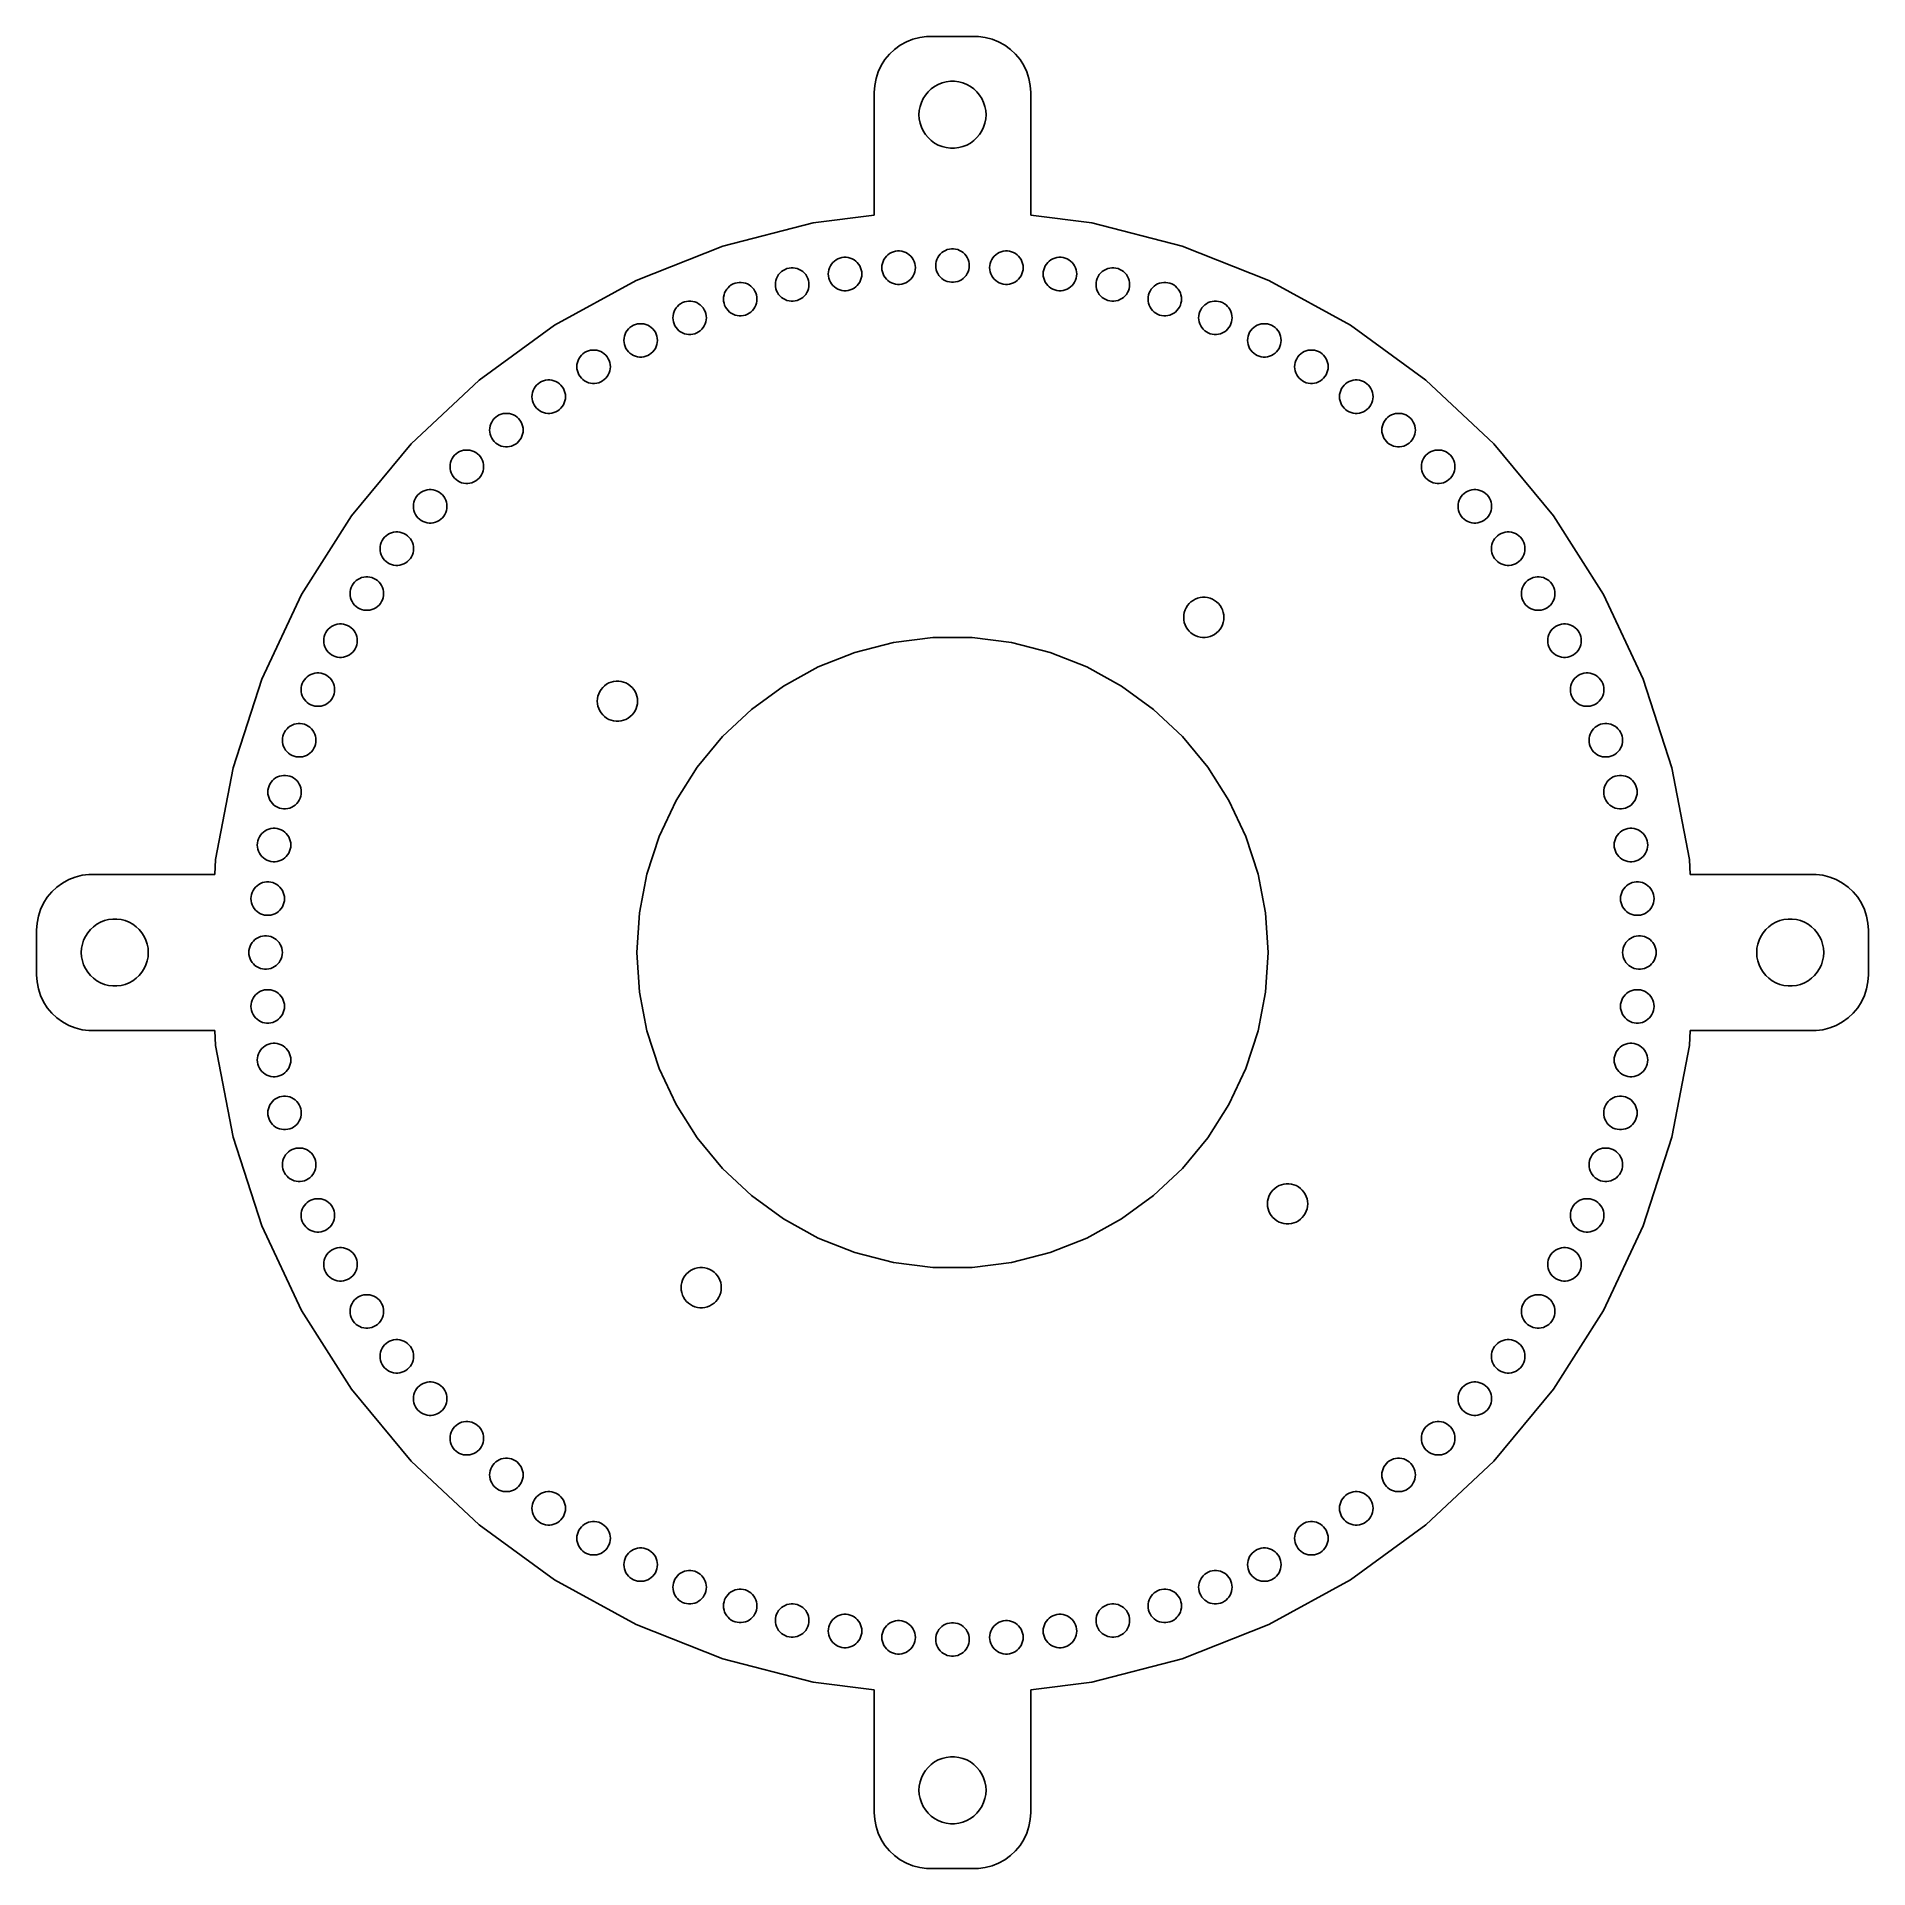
# Model space of a CAD drawing. Header units: metres. Extents: x -82 to 82, y -82 to 82.
import ezdxf

# ---------------------------------------------------------------- set-up
doc = ezdxf.new("R2010")
doc.units = ezdxf.units.M

msp = doc.modelspace()

# ---------------------------------------------------------------- linework, layer by layer
for p, q in [((-5.64484, 80.4227), (-6.04507, 79.9389)), ((-5.18712, 80.8526), (-5.64484, 80.4227)), ((-4.67912, 81.2216), (-5.18712, 80.8526)), ((-4.12889, 81.5241), (-4.67912, 81.2216)), ((-3.54507, 81.7553), (-4.12889, 81.5241)), ((-2.9369, 81.9114), (-3.54507, 81.7553)), ((-2.31395, 81.9901), (-2.9369, 81.9114)), ((2.31395, 81.9901), (-2.31395, 81.9901)), ((2.9369, 81.9114), (2.31395, 81.9901)), ((3.54507, 81.7553), (2.9369, 81.9114)), ((4.12889, 81.5241), (3.54507, 81.7553)), ((4.67912, 81.2216), (4.12889, 81.5241)), ((5.18712, 80.8526), (4.67912, 81.2216)), ((5.64484, 80.4227), (5.18712, 80.8526)), ((6.04507, 79.9389), (5.64484, 80.4227)), ((-6.64888, 78.8406), (-6.84291, 78.2434)), ((-6.38153, 79.4088), (-6.64888, 78.8406)), ((-6.04507, 79.9389), (-6.38153, 79.4088)), ((6.38153, 79.4088), (6.04507, 79.9389)), ((6.64888, 78.8406), (6.38153, 79.4088)), ((6.84291, 78.2434), (6.64888, 78.8406)), ((-6.96057, 77.6267), (-7, 77)), ((-6.84291, 78.2434), (-6.96057, 77.6267)), ((-2.1869, 77.0536), (-1.91226, 77.3115)), ((-1.91226, 77.3115), (-1.60747, 77.533)), ((-1.60747, 77.533), (-1.27733, 77.7145)), ((-1.27733, 77.7145), (-0.92705, 77.8532)), ((-0.92705, 77.8532), (-0.56213, 77.9469)), ((-0.56213, 77.9469), (-0.18837, 77.9941)), ((-0.18837, 77.9941), (0.18837, 77.9941)), ((0.18837, 77.9941), (0.56213, 77.9469)), ((0.56213, 77.9469), (0.92705, 77.8532)), ((0.92705, 77.8532), (1.27733, 77.7145)), ((1.27733, 77.7145), (1.60747, 77.533)), ((1.60747, 77.533), (1.91226, 77.3115)), ((1.91226, 77.3115), (2.1869, 77.0536)), ((6.96057, 77.6267), (6.84291, 78.2434)), ((7, 77), (6.96057, 77.6267)), ((-7, 77), (-7, 66.012)), ((-2.97633, 75.376), (-2.90575, 75.7461)), ((-2.90575, 75.7461), (-2.78932, 76.1044)), ((-2.78932, 76.1044), (-2.62891, 76.4453)), ((-2.62891, 76.4453), (-2.42705, 76.7634)), ((-2.42705, 76.7634), (-2.1869, 77.0536)), ((2.1869, 77.0536), (2.42705, 76.7634)), ((2.42705, 76.7634), (2.62891, 76.4453)), ((2.62891, 76.4453), (2.78932, 76.1044)), ((2.78932, 76.1044), (2.90575, 75.7461)), ((2.90575, 75.7461), (2.97633, 75.376)), ((7, 66.012), (7, 77)), ((-3, 75), (-2.97633, 75.376)), ((-2.97633, 74.624), (-3, 75)), ((-2.90575, 74.2539), (-2.97633, 74.624)), ((-2.78932, 73.8956), (-2.90575, 74.2539)), ((-2.62891, 73.5547), (-2.78932, 73.8956)), ((2.78932, 73.8956), (2.62891, 73.5547)), ((2.90575, 74.2539), (2.78932, 73.8956)), ((2.97633, 74.624), (2.90575, 74.2539)), ((2.97633, 75.376), (3, 75)), ((3, 75), (2.97633, 74.624)), ((-2.42705, 73.2366), (-2.62891, 73.5547)), ((-2.1869, 72.9464), (-2.42705, 73.2366)), ((-1.91226, 72.6885), (-2.1869, 72.9464)), ((-1.60747, 72.467), (-1.91226, 72.6885)), ((-1.27733, 72.2855), (-1.60747, 72.467)), ((-0.92705, 72.1468), (-1.27733, 72.2855)), ((1.27733, 72.2855), (0.92705, 72.1468)), ((1.60747, 72.467), (1.27733, 72.2855)), ((1.91226, 72.6885), (1.60747, 72.467)), ((2.1869, 72.9464), (1.91226, 72.6885)), ((2.42705, 73.2366), (2.1869, 72.9464)), ((2.62891, 73.5547), (2.42705, 73.2366)), ((-0.56213, 72.0531), (-0.92705, 72.1468)), ((-0.18837, 72.0059), (-0.56213, 72.0531)), ((0.18837, 72.0059), (-0.18837, 72.0059)), ((0.56213, 72.0531), (0.18837, 72.0059)), ((0.92705, 72.1468), (0.56213, 72.0531)), ((-7, 66.012), (-12.4608, 65.3221)), ((12.4608, 65.3221), (7, 66.012)), ((-12.4608, 65.3221), (-20.5496, 63.2453)), ((20.5496, 63.2453), (12.4608, 65.3221)), ((-20.5496, 63.2453), (-28.3143, 60.171)), ((-6.03876, 62.1921), (-5.91869, 62.3372)), ((-5.91869, 62.3372), (-5.78136, 62.4662)), ((-5.78136, 62.4662), (-5.62897, 62.5769)), ((-5.62897, 62.5769), (-5.4639, 62.6676)), ((-5.4639, 62.6676), (-5.28876, 62.737)), ((-5.28876, 62.737), (-5.10629, 62.7838)), ((-5.10629, 62.7838), (-4.91942, 62.8074)), ((-4.91942, 62.8074), (-4.73105, 62.8074)), ((-4.73105, 62.8074), (-4.54416, 62.7838)), ((-4.54416, 62.7838), (-4.36169, 62.737)), ((-4.36169, 62.737), (-4.18655, 62.6676)), ((-4.18655, 62.6676), (-4.02148, 62.5769)), ((-4.02148, 62.5769), (-3.86909, 62.4662)), ((-3.86909, 62.4662), (-3.73178, 62.3372)), ((-3.73178, 62.3372), (-3.61169, 62.1921)), ((-1.31445, 62.2226), (-1.21352, 62.3817)), ((-1.21352, 62.3817), (-1.09344, 62.5268)), ((-1.09344, 62.5268), (-0.95613, 62.6558)), ((-0.95613, 62.6558), (-0.80373, 62.7665)), ((-0.80373, 62.7665), (-0.63866, 62.8572)), ((-0.63866, 62.8572), (-0.46352, 62.9266)), ((-0.46352, 62.9266), (-0.28107, 62.9734)), ((-0.28107, 62.9734), (-0.09418, 62.997)), ((-0.09418, 62.997), (0.09418, 62.997)), ((0.09418, 62.997), (0.28107, 62.9734)), ((0.28107, 62.9734), (0.46352, 62.9266)), ((0.46352, 62.9266), (0.63866, 62.8572)), ((0.63866, 62.8572), (0.80373, 62.7665)), ((0.80373, 62.7665), (0.95613, 62.6558)), ((0.95613, 62.6558), (1.09344, 62.5268)), ((1.09344, 62.5268), (1.21352, 62.3817)), ((1.21352, 62.3817), (1.31445, 62.2226)), ((3.61169, 62.1921), (3.73178, 62.3372)), ((3.73178, 62.3372), (3.86909, 62.4662)), ((3.86909, 62.4662), (4.02148, 62.5769)), ((4.02148, 62.5769), (4.18655, 62.6676)), ((4.18655, 62.6676), (4.36169, 62.737)), ((4.36169, 62.737), (4.54416, 62.7838)), ((4.54416, 62.7838), (4.73105, 62.8074)), ((4.73105, 62.8074), (4.91942, 62.8074)), ((4.91942, 62.8074), (5.10629, 62.7838)), ((5.10629, 62.7838), (5.28876, 62.737)), ((5.28876, 62.737), (5.4639, 62.6676)), ((5.4639, 62.6676), (5.62897, 62.5769)), ((5.62897, 62.5769), (5.78136, 62.4662)), ((5.78136, 62.4662), (5.91869, 62.3372)), ((5.91869, 62.3372), (6.03876, 62.1921)), ((28.3143, 60.171), (20.5496, 63.2453)), ((-15.6713, 60.5234), (-15.5704, 60.6824)), ((-15.5704, 60.6824), (-15.4503, 60.8276)), ((-15.4503, 60.8276), (-15.313, 60.9565)), ((-15.313, 60.9565), (-15.1606, 61.0672)), ((-15.1606, 61.0672), (-14.9955, 61.158)), ((-14.9955, 61.158), (-14.8204, 61.2273)), ((-14.8204, 61.2273), (-14.638, 61.2742)), ((-14.638, 61.2742), (-14.4511, 61.2978)), ((-14.4511, 61.2978), (-14.2627, 61.2978)), ((-14.2627, 61.2978), (-14.0758, 61.2742)), ((-14.0758, 61.2742), (-13.8934, 61.2273)), ((-13.8934, 61.2273), (-13.7182, 61.158)), ((-13.7182, 61.158), (-13.5531, 61.0672)), ((-13.5531, 61.0672), (-13.4007, 60.9565)), ((-13.4007, 60.9565), (-13.2634, 60.8276)), ((-13.2634, 60.8276), (-13.1434, 60.6824)), ((-13.1434, 60.6824), (-13.0424, 60.5234)), ((-11.1207, 60.7428), (-11.1089, 60.9308)), ((-11.1089, 60.5548), (-11.1207, 60.7428)), ((-11.1089, 60.9308), (-11.0736, 61.1159)), ((-11.0736, 61.1159), (-11.0154, 61.295)), ((-11.0154, 61.295), (-10.9352, 61.4655)), ((-10.9352, 61.4655), (-10.8342, 61.6245)), ((-10.8342, 61.6245), (-10.7142, 61.7697)), ((-10.7142, 61.7697), (-10.5768, 61.8986)), ((-10.5768, 61.8986), (-10.4245, 62.0093)), ((-10.4245, 62.0093), (-10.2594, 62.1001)), ((-10.2594, 62.1001), (-10.0842, 62.1694)), ((-10.0842, 62.1694), (-9.90178, 62.2163)), ((-9.90178, 62.2163), (-9.7149, 62.2399)), ((-9.7149, 62.2399), (-9.52652, 62.2399)), ((-9.52652, 62.2399), (-9.33965, 62.2163)), ((-9.33965, 62.2163), (-9.15718, 62.1694)), ((-9.15718, 62.1694), (-8.98204, 62.1001)), ((-8.98204, 62.1001), (-8.81697, 62.0093)), ((-8.81697, 62.0093), (-8.66458, 61.8986)), ((-8.66458, 61.8986), (-8.52725, 61.7697)), ((-8.52725, 61.7697), (-8.40718, 61.6245)), ((-8.40718, 61.6245), (-8.30626, 61.4655)), ((-8.30626, 61.4655), (-8.22604, 61.295)), ((-8.22604, 61.295), (-8.16783, 61.1159)), ((-8.16783, 61.1159), (-8.13254, 60.9308)), ((-8.13254, 60.9308), (-8.12071, 60.7428)), ((-8.12071, 60.7428), (-8.13254, 60.5548)), ((-6.32523, 61.3104), (-6.3134, 61.4984)), ((-6.3134, 61.1224), (-6.32523, 61.3104)), ((-6.3134, 61.4984), (-6.27811, 61.6834)), ((-6.27811, 60.9374), (-6.3134, 61.1224)), ((-6.27811, 61.6834), (-6.21989, 61.8626)), ((-6.21989, 60.7582), (-6.27811, 60.9374)), ((-6.21989, 61.8626), (-6.13969, 62.033)), ((-6.13969, 60.5878), (-6.21989, 60.7582)), ((-6.13969, 62.033), (-6.03876, 62.1921)), ((-3.61169, 62.1921), (-3.51077, 62.033)), ((-3.51077, 62.033), (-3.43056, 61.8626)), ((-3.43056, 60.7582), (-3.51077, 60.5878)), ((-3.43056, 61.8626), (-3.37234, 61.6834)), ((-3.37234, 60.9374), (-3.43056, 60.7582)), ((-3.37234, 61.6834), (-3.33705, 61.4984)), ((-3.33705, 61.1224), (-3.37234, 60.9374)), ((-3.33705, 61.4984), (-3.32523, 61.3104)), ((-3.32523, 61.3104), (-3.33705, 61.1224)), ((-1.5, 61.5), (-1.48816, 61.688)), ((-1.48816, 61.312), (-1.5, 61.5)), ((-1.48816, 61.688), (-1.45287, 61.873)), ((-1.45287, 61.127), (-1.48816, 61.312)), ((-1.45287, 61.873), (-1.39465, 62.0522)), ((-1.39465, 60.9478), (-1.45287, 61.127)), ((-1.39465, 62.0522), (-1.31445, 62.2226)), ((-1.31445, 60.7774), (-1.39465, 60.9478)), ((-1.21352, 60.6183), (-1.31445, 60.7774)), ((1.31445, 60.7774), (1.21352, 60.6183)), ((1.31445, 62.2226), (1.39465, 62.0522)), ((1.39465, 60.9478), (1.31445, 60.7774)), ((1.39465, 62.0522), (1.45287, 61.873)), ((1.45287, 61.127), (1.39465, 60.9478)), ((1.45287, 61.873), (1.48816, 61.688)), ((1.48816, 61.312), (1.45287, 61.127)), ((1.48816, 61.688), (1.5, 61.5)), ((1.5, 61.5), (1.48816, 61.312)), ((3.32523, 61.3104), (3.33705, 61.4984)), ((3.33705, 61.1224), (3.32523, 61.3104)), ((3.33705, 61.4984), (3.37234, 61.6834)), ((3.37234, 60.9374), (3.33705, 61.1224)), ((3.37234, 61.6834), (3.43056, 61.8626)), ((3.43056, 60.7582), (3.37234, 60.9374)), ((3.43056, 61.8626), (3.51077, 62.033)), ((3.51077, 60.5878), (3.43056, 60.7582)), ((3.51077, 62.033), (3.61169, 62.1921)), ((6.03876, 62.1921), (6.13969, 62.033)), ((6.13969, 62.033), (6.21989, 61.8626)), ((6.21989, 60.7582), (6.13969, 60.5878)), ((6.21989, 61.8626), (6.27811, 61.6834)), ((6.27811, 60.9374), (6.21989, 60.7582)), ((6.27811, 61.6834), (6.3134, 61.4984)), ((6.3134, 61.1224), (6.27811, 60.9374)), ((6.3134, 61.4984), (6.32523, 61.3104)), ((6.32523, 61.3104), (6.3134, 61.1224)), ((8.12071, 60.7428), (8.13254, 60.9308)), ((8.13254, 60.5548), (8.12071, 60.7428)), ((8.13254, 60.9308), (8.16783, 61.1159)), ((8.16783, 61.1159), (8.22604, 61.295)), ((8.22604, 61.295), (8.30626, 61.4655)), ((8.30626, 61.4655), (8.40718, 61.6245)), ((8.40718, 61.6245), (8.52725, 61.7697)), ((8.52725, 61.7697), (8.66458, 61.8986)), ((8.66458, 61.8986), (8.81697, 62.0093)), ((8.81697, 62.0093), (8.98204, 62.1001)), ((8.98204, 62.1001), (9.15718, 62.1694)), ((9.15718, 62.1694), (9.33965, 62.2163)), ((9.33965, 62.2163), (9.52652, 62.2399)), ((9.52652, 62.2399), (9.7149, 62.2399)), ((9.7149, 62.2399), (9.90178, 62.2163)), ((9.90178, 62.2163), (10.0842, 62.1694)), ((10.0842, 62.1694), (10.2594, 62.1001)), ((10.2594, 62.1001), (10.4245, 62.0093)), ((10.4245, 62.0093), (10.5768, 61.8986)), ((10.5768, 61.8986), (10.7142, 61.7697)), ((10.7142, 61.7697), (10.8342, 61.6245)), ((10.8342, 61.6245), (10.9352, 61.4655)), ((10.9352, 61.4655), (11.0154, 61.295)), ((11.0154, 61.295), (11.0736, 61.1159)), ((11.0736, 61.1159), (11.1089, 60.9308)), ((11.1089, 60.9308), (11.1207, 60.7428)), ((11.1207, 60.7428), (11.1089, 60.5548)), ((13.0424, 60.5234), (13.1434, 60.6824)), ((13.1434, 60.6824), (13.2634, 60.8276)), ((13.2634, 60.8276), (13.4007, 60.9565)), ((13.4007, 60.9565), (13.5531, 61.0672)), ((13.5531, 61.0672), (13.7182, 61.158)), ((13.7182, 61.158), (13.8934, 61.2273)), ((13.8934, 61.2273), (14.0758, 61.2742)), ((14.0758, 61.2742), (14.2627, 61.2978)), ((14.2627, 61.2978), (14.4511, 61.2978)), ((14.4511, 61.2978), (14.638, 61.2742)), ((14.638, 61.2742), (14.8204, 61.2273)), ((14.8204, 61.2273), (14.9955, 61.158)), ((14.9955, 61.158), (15.1606, 61.0672)), ((15.1606, 61.0672), (15.313, 60.9565)), ((15.313, 60.9565), (15.4503, 60.8276)), ((15.4503, 60.8276), (15.5704, 60.6824)), ((15.5704, 60.6824), (15.6713, 60.5234)), ((-28.3143, 60.171), (-35.6325, 56.1478)), ((-20.4574, 58.863), (-20.3992, 59.0422)), ((-20.3992, 59.0422), (-20.319, 59.2126)), ((-20.319, 59.2126), (-20.2181, 59.3716)), ((-20.2181, 59.3716), (-20.098, 59.5168)), ((-20.098, 59.5168), (-19.9607, 59.6457)), ((-19.9607, 59.6457), (-19.8083, 59.7565)), ((-19.8083, 59.7565), (-19.6432, 59.8472)), ((-19.6432, 59.8472), (-19.4681, 59.9165)), ((-19.4681, 59.9165), (-19.2856, 59.9634)), ((-19.2856, 59.9634), (-19.0987, 59.987)), ((-19.0987, 59.987), (-18.9104, 59.987)), ((-18.9104, 59.987), (-18.7235, 59.9634)), ((-18.7235, 59.9634), (-18.541, 59.9165)), ((-18.541, 59.9165), (-18.3659, 59.8472)), ((-18.3659, 59.8472), (-18.2008, 59.7565)), ((-18.2008, 59.7565), (-18.0484, 59.6457)), ((-18.0484, 59.6457), (-17.9111, 59.5168)), ((-17.9111, 59.5168), (-17.791, 59.3716)), ((-17.791, 59.3716), (-17.6901, 59.2126)), ((-17.6901, 59.2126), (-17.6099, 59.0422)), ((-17.6099, 59.0422), (-17.5517, 58.863)), ((-15.8569, 59.8008), (-15.845, 59.9887)), ((-15.845, 59.6127), (-15.8569, 59.8008)), ((-15.845, 59.9887), (-15.8098, 60.1738)), ((-15.8098, 59.4277), (-15.845, 59.6127)), ((-15.8098, 60.1738), (-15.7515, 60.3529)), ((-15.7515, 59.2486), (-15.8098, 59.4277)), ((-15.7515, 60.3529), (-15.6713, 60.5234)), ((-15.6713, 59.0781), (-15.7515, 59.2486)), ((-15.5704, 58.9191), (-15.6713, 59.0781)), ((-13.0424, 59.0781), (-13.1434, 58.9191)), ((-13.0424, 60.5234), (-12.9622, 60.3529)), ((-12.9622, 59.2486), (-13.0424, 59.0781)), ((-12.9622, 60.3529), (-12.904, 60.1738)), ((-12.904, 59.4277), (-12.9622, 59.2486)), ((-12.904, 60.1738), (-12.8687, 59.9887)), ((-12.8687, 59.6127), (-12.904, 59.4277)), ((-12.8687, 59.9887), (-12.8569, 59.8008)), ((-12.8569, 59.8008), (-12.8687, 59.6127)), ((-11.0736, 60.3698), (-11.1089, 60.5548)), ((-11.0154, 60.1906), (-11.0736, 60.3698)), ((-10.9352, 60.0202), (-11.0154, 60.1906)), ((-10.8342, 59.8611), (-10.9352, 60.0202)), ((-10.7142, 59.716), (-10.8342, 59.8611)), ((-10.5768, 59.5871), (-10.7142, 59.716)), ((-10.4245, 59.4763), (-10.5768, 59.5871)), ((-10.2594, 59.3856), (-10.4245, 59.4763)), ((-10.0842, 59.3162), (-10.2594, 59.3856)), ((-9.90178, 59.2694), (-10.0842, 59.3162)), ((-9.7149, 59.2458), (-9.90178, 59.2694)), ((-9.52652, 59.2458), (-9.7149, 59.2458)), ((-9.33965, 59.2694), (-9.52652, 59.2458)), ((-9.15718, 59.3162), (-9.33965, 59.2694)), ((-8.98204, 59.3856), (-9.15718, 59.3162)), ((-8.81697, 59.4763), (-8.98204, 59.3856)), ((-8.66458, 59.5871), (-8.81697, 59.4763)), ((-8.52725, 59.716), (-8.66458, 59.5871)), ((-8.40718, 59.8611), (-8.52725, 59.716)), ((-8.30626, 60.0202), (-8.40718, 59.8611)), ((-8.22604, 60.1906), (-8.30626, 60.0202)), ((-8.16783, 60.3698), (-8.22604, 60.1906)), ((-8.13254, 60.5548), (-8.16783, 60.3698)), ((-6.03876, 60.4287), (-6.13969, 60.5878)), ((-5.91869, 60.2836), (-6.03876, 60.4287)), ((-5.78136, 60.1546), (-5.91869, 60.2836)), ((-5.62897, 60.0439), (-5.78136, 60.1546)), ((-5.4639, 59.9532), (-5.62897, 60.0439)), ((-5.28876, 59.8838), (-5.4639, 59.9532)), ((-5.10629, 59.837), (-5.28876, 59.8838)), ((-4.91942, 59.8134), (-5.10629, 59.837)), ((-4.73105, 59.8134), (-4.91942, 59.8134)), ((-4.54416, 59.837), (-4.73105, 59.8134)), ((-4.36169, 59.8838), (-4.54416, 59.837)), ((-4.18655, 59.9532), (-4.36169, 59.8838)), ((-4.02148, 60.0439), (-4.18655, 59.9532)), ((-3.86909, 60.1546), (-4.02148, 60.0439)), ((-3.73178, 60.2836), (-3.86909, 60.1546)), ((-3.61169, 60.4287), (-3.73178, 60.2836)), ((-3.51077, 60.5878), (-3.61169, 60.4287)), ((-1.09344, 60.4732), (-1.21352, 60.6183)), ((-0.95613, 60.3442), (-1.09344, 60.4732)), ((-0.80373, 60.2335), (-0.95613, 60.3442)), ((-0.63866, 60.1428), (-0.80373, 60.2335)), ((-0.46352, 60.0734), (-0.63866, 60.1428)), ((-0.28107, 60.0266), (-0.46352, 60.0734)), ((-0.09418, 60.003), (-0.28107, 60.0266)), ((0.09418, 60.003), (-0.09418, 60.003)), ((0.28107, 60.0266), (0.09418, 60.003)), ((0.46352, 60.0734), (0.28107, 60.0266)), ((0.63866, 60.1428), (0.46352, 60.0734)), ((0.80373, 60.2335), (0.63866, 60.1428)), ((0.95613, 60.3442), (0.80373, 60.2335)), ((1.09344, 60.4732), (0.95613, 60.3442)), ((1.21352, 60.6183), (1.09344, 60.4732)), ((3.61169, 60.4287), (3.51077, 60.5878)), ((3.73178, 60.2836), (3.61169, 60.4287)), ((3.86909, 60.1546), (3.73178, 60.2836)), ((4.02148, 60.0439), (3.86909, 60.1546)), ((4.18655, 59.9532), (4.02148, 60.0439)), ((4.36169, 59.8838), (4.18655, 59.9532)), ((4.54416, 59.837), (4.36169, 59.8838)), ((4.73105, 59.8134), (4.54416, 59.837)), ((4.91942, 59.8134), (4.73105, 59.8134)), ((5.10629, 59.837), (4.91942, 59.8134)), ((5.28876, 59.8838), (5.10629, 59.837)), ((5.4639, 59.9532), (5.28876, 59.8838)), ((5.62897, 60.0439), (5.4639, 59.9532)), ((5.78136, 60.1546), (5.62897, 60.0439)), ((5.91869, 60.2836), (5.78136, 60.1546)), ((6.03876, 60.4287), (5.91869, 60.2836)), ((6.13969, 60.5878), (6.03876, 60.4287)), ((8.16783, 60.3698), (8.13254, 60.5548)), ((8.22604, 60.1906), (8.16783, 60.3698)), ((8.30626, 60.0202), (8.22604, 60.1906)), ((8.40718, 59.8611), (8.30626, 60.0202)), ((8.52725, 59.716), (8.40718, 59.8611)), ((8.66458, 59.5871), (8.52725, 59.716)), ((8.81697, 59.4763), (8.66458, 59.5871)), ((8.98204, 59.3856), (8.81697, 59.4763)), ((9.15718, 59.3162), (8.98204, 59.3856)), ((9.33965, 59.2694), (9.15718, 59.3162)), ((9.52652, 59.2458), (9.33965, 59.2694)), ((9.7149, 59.2458), (9.52652, 59.2458)), ((9.90178, 59.2694), (9.7149, 59.2458)), ((10.0842, 59.3162), (9.90178, 59.2694)), ((10.2594, 59.3856), (10.0842, 59.3162)), ((10.4245, 59.4763), (10.2594, 59.3856)), ((10.5768, 59.5871), (10.4245, 59.4763)), ((10.7142, 59.716), (10.5768, 59.5871)), ((10.8342, 59.8611), (10.7142, 59.716)), ((10.9352, 60.0202), (10.8342, 59.8611)), ((11.0154, 60.1906), (10.9352, 60.0202)), ((11.0736, 60.3698), (11.0154, 60.1906)), ((11.1089, 60.5548), (11.0736, 60.3698)), ((12.8569, 59.8008), (12.8687, 59.9887)), ((12.8687, 59.6127), (12.8569, 59.8008)), ((12.8687, 59.9887), (12.904, 60.1738)), ((12.904, 59.4277), (12.8687, 59.6127)), ((12.904, 60.1738), (12.9622, 60.3529)), ((12.9622, 59.2486), (12.904, 59.4277)), ((12.9622, 60.3529), (13.0424, 60.5234)), ((13.0424, 59.0781), (12.9622, 59.2486)), ((13.1434, 58.9191), (13.0424, 59.0781)), ((15.6713, 59.0781), (15.5704, 58.9191)), ((15.6713, 60.5234), (15.7515, 60.3529)), ((15.7515, 59.2486), (15.6713, 59.0781)), ((15.7515, 60.3529), (15.8098, 60.1738)), ((15.8098, 59.4277), (15.7515, 59.2486)), ((15.8098, 60.1738), (15.845, 59.9887)), ((15.845, 59.6127), (15.8098, 59.4277)), ((15.845, 59.9887), (15.8569, 59.8008)), ((15.8569, 59.8008), (15.845, 59.6127)), ((17.5517, 58.863), (17.6099, 59.0422)), ((17.6099, 59.0422), (17.6901, 59.2126)), ((17.6901, 59.2126), (17.791, 59.3716)), ((17.791, 59.3716), (17.9111, 59.5168)), ((17.9111, 59.5168), (18.0484, 59.6457)), ((18.0484, 59.6457), (18.2008, 59.7565)), ((18.2008, 59.7565), (18.3659, 59.8472)), ((18.3659, 59.8472), (18.541, 59.9165)), ((18.541, 59.9165), (18.7235, 59.9634)), ((18.7235, 59.9634), (18.9104, 59.987)), ((18.9104, 59.987), (19.0987, 59.987)), ((19.0987, 59.987), (19.2856, 59.9634)), ((19.2856, 59.9634), (19.4681, 59.9165)), ((19.4681, 59.9165), (19.6432, 59.8472)), ((19.6432, 59.8472), (19.8083, 59.7565)), ((19.8083, 59.7565), (19.9607, 59.6457)), ((19.9607, 59.6457), (20.098, 59.5168)), ((20.098, 59.5168), (20.2181, 59.3716)), ((20.2181, 59.3716), (20.319, 59.2126)), ((20.319, 59.2126), (20.3992, 59.0422)), ((20.3992, 59.0422), (20.4574, 58.863)), ((35.6325, 56.1478), (28.3143, 60.171)), ((-24.9297, 57.3708), (-24.8495, 57.5412)), ((-24.8495, 57.5412), (-24.7486, 57.7003)), ((-24.7486, 57.7003), (-24.6285, 57.8454)), ((-24.6285, 57.8454), (-24.4912, 57.9743)), ((-24.4912, 57.9743), (-24.3388, 58.0851)), ((-24.3388, 58.0851), (-24.1737, 58.1758)), ((-24.1737, 58.1758), (-23.9986, 58.2452)), ((-23.9986, 58.2452), (-23.8161, 58.292)), ((-23.8161, 58.292), (-23.6292, 58.3156)), ((-23.6292, 58.3156), (-23.4408, 58.3156)), ((-23.4408, 58.3156), (-23.254, 58.292)), ((-23.254, 58.292), (-23.0715, 58.2452)), ((-23.0715, 58.2452), (-22.8964, 58.1758)), ((-22.8964, 58.1758), (-22.7313, 58.0851)), ((-22.7313, 58.0851), (-22.5789, 57.9743)), ((-22.5789, 57.9743), (-22.4416, 57.8454)), ((-22.4416, 57.8454), (-22.3215, 57.7003)), ((-22.3215, 57.7003), (-22.2206, 57.5412)), ((-22.2206, 57.5412), (-22.1404, 57.3708)), ((-20.5045, 58.49), (-20.4927, 58.678)), ((-20.4927, 58.302), (-20.5045, 58.49)), ((-20.4927, 58.678), (-20.4574, 58.863)), ((-20.4574, 58.1169), (-20.4927, 58.302)), ((-20.3992, 57.9378), (-20.4574, 58.1169)), ((-20.319, 57.7673), (-20.3992, 57.9378)), ((-20.2181, 57.6083), (-20.319, 57.7673)), ((-20.098, 57.4632), (-20.2181, 57.6083)), ((-19.9607, 57.3342), (-20.098, 57.4632)), ((-17.9111, 57.4632), (-18.0484, 57.3342)), ((-17.791, 57.6083), (-17.9111, 57.4632)), ((-17.6901, 57.7673), (-17.791, 57.6083)), ((-17.6099, 57.9378), (-17.6901, 57.7673)), ((-17.5517, 58.1169), (-17.6099, 57.9378)), ((-17.5517, 58.863), (-17.5164, 58.678)), ((-17.5164, 58.302), (-17.5517, 58.1169)), ((-17.5164, 58.678), (-17.5045, 58.49)), ((-17.5045, 58.49), (-17.5164, 58.302)), ((-15.4503, 58.7739), (-15.5704, 58.9191)), ((-15.313, 58.645), (-15.4503, 58.7739)), ((-15.1606, 58.5343), (-15.313, 58.645)), ((-14.9955, 58.4435), (-15.1606, 58.5343)), ((-14.8204, 58.3742), (-14.9955, 58.4435)), ((-14.638, 58.3273), (-14.8204, 58.3742)), ((-14.4511, 58.3037), (-14.638, 58.3273)), ((-14.2627, 58.3037), (-14.4511, 58.3037)), ((-14.0758, 58.3273), (-14.2627, 58.3037)), ((-13.8934, 58.3742), (-14.0758, 58.3273)), ((-13.7182, 58.4435), (-13.8934, 58.3742)), ((-13.5531, 58.5343), (-13.7182, 58.4435)), ((-13.4007, 58.645), (-13.5531, 58.5343)), ((-13.2634, 58.7739), (-13.4007, 58.645)), ((-13.1434, 58.9191), (-13.2634, 58.7739)), ((13.2634, 58.7739), (13.1434, 58.9191)), ((13.4007, 58.645), (13.2634, 58.7739)), ((13.5531, 58.5343), (13.4007, 58.645)), ((13.7182, 58.4435), (13.5531, 58.5343)), ((13.8934, 58.3742), (13.7182, 58.4435)), ((14.0758, 58.3273), (13.8934, 58.3742)), ((14.2627, 58.3037), (14.0758, 58.3273)), ((14.4511, 58.3037), (14.2627, 58.3037)), ((14.638, 58.3273), (14.4511, 58.3037)), ((14.8204, 58.3742), (14.638, 58.3273)), ((14.9955, 58.4435), (14.8204, 58.3742)), ((15.1606, 58.5343), (14.9955, 58.4435)), ((15.313, 58.645), (15.1606, 58.5343)), ((15.4503, 58.7739), (15.313, 58.645)), ((15.5704, 58.9191), (15.4503, 58.7739)), ((17.5045, 58.49), (17.5164, 58.678)), ((17.5164, 58.302), (17.5045, 58.49)), ((17.5164, 58.678), (17.5517, 58.863)), ((17.5517, 58.1169), (17.5164, 58.302)), ((17.6099, 57.9378), (17.5517, 58.1169)), ((17.6901, 57.7673), (17.6099, 57.9378)), ((17.791, 57.6083), (17.6901, 57.7673)), ((17.9111, 57.4632), (17.791, 57.6083)), ((18.0484, 57.3342), (17.9111, 57.4632)), ((20.098, 57.4632), (19.9607, 57.3342)), ((20.2181, 57.6083), (20.098, 57.4632)), ((20.319, 57.7673), (20.2181, 57.6083)), ((20.3992, 57.9378), (20.319, 57.7673)), ((20.4574, 58.1169), (20.3992, 57.9378)), ((20.4574, 58.863), (20.4927, 58.678)), ((20.4927, 58.302), (20.4574, 58.1169)), ((20.4927, 58.678), (20.5045, 58.49)), ((20.5045, 58.49), (20.4927, 58.302)), ((22.1404, 57.3708), (22.2206, 57.5412)), ((22.2206, 57.5412), (22.3215, 57.7003)), ((22.3215, 57.7003), (22.4416, 57.8454)), ((22.4416, 57.8454), (22.5789, 57.9743)), ((22.5789, 57.9743), (22.7313, 58.0851)), ((22.7313, 58.0851), (22.8964, 58.1758)), ((22.8964, 58.1758), (23.0715, 58.2452)), ((23.0715, 58.2452), (23.254, 58.292)), ((23.254, 58.292), (23.4408, 58.3156)), ((23.4408, 58.3156), (23.6292, 58.3156)), ((23.6292, 58.3156), (23.8161, 58.292)), ((23.8161, 58.292), (23.9986, 58.2452)), ((23.9986, 58.2452), (24.1737, 58.1758)), ((24.1737, 58.1758), (24.3388, 58.0851)), ((24.3388, 58.0851), (24.4912, 57.9743)), ((24.4912, 57.9743), (24.6285, 57.8454)), ((24.6285, 57.8454), (24.7486, 57.7003)), ((24.7486, 57.7003), (24.8495, 57.5412)), ((24.8495, 57.5412), (24.9297, 57.3708)), ((-35.6325, 56.1478), (-42.3887, 51.2391)), ((-29.1339, 55.6786), (-29.0139, 55.8237)), ((-29.0139, 55.8237), (-28.8765, 55.9527)), ((-28.8765, 55.9527), (-28.7242, 56.0634)), ((-28.7242, 56.0634), (-28.5591, 56.1541)), ((-28.5591, 56.1541), (-28.3839, 56.2235)), ((-28.3839, 56.2235), (-28.2015, 56.2703)), ((-28.2015, 56.2703), (-28.0146, 56.2939)), ((-28.0146, 56.2939), (-27.8262, 56.2939)), ((-27.8262, 56.2939), (-27.6393, 56.2703)), ((-27.6393, 56.2703), (-27.4569, 56.2235)), ((-27.4569, 56.2235), (-27.2817, 56.1541)), ((-27.2817, 56.1541), (-27.1167, 56.0634)), ((-27.1167, 56.0634), (-26.9643, 55.9527)), ((-26.9643, 55.9527), (-26.827, 55.8237)), ((-26.827, 55.8237), (-26.7069, 55.6786)), ((-25.035, 56.8186), (-25.0232, 57.0066)), ((-25.0232, 56.6306), (-25.035, 56.8186)), ((-25.0232, 57.0066), (-24.9879, 57.1916)), ((-24.9879, 56.4456), (-25.0232, 56.6306)), ((-24.9879, 57.1916), (-24.9297, 57.3708)), ((-24.9297, 56.2664), (-24.9879, 56.4456)), ((-24.8495, 56.096), (-24.9297, 56.2664)), ((-24.7486, 55.9369), (-24.8495, 56.096)), ((-24.6285, 55.7918), (-24.7486, 55.9369)), ((-24.4912, 55.6628), (-24.6285, 55.7918)), ((-22.4416, 55.7918), (-22.5789, 55.6628)), ((-22.3215, 55.9369), (-22.4416, 55.7918)), ((-22.2206, 56.096), (-22.3215, 55.9369)), ((-22.1404, 56.2664), (-22.2206, 56.096)), ((-22.1404, 57.3708), (-22.0822, 57.1916)), ((-22.0822, 56.4456), (-22.1404, 56.2664)), ((-22.0822, 57.1916), (-22.0469, 57.0066)), ((-22.0469, 56.6306), (-22.0822, 56.4456)), ((-22.0469, 57.0066), (-22.035, 56.8186)), ((-22.035, 56.8186), (-22.0469, 56.6306)), ((-19.8083, 57.2235), (-19.9607, 57.3342)), ((-19.6432, 57.1327), (-19.8083, 57.2235)), ((-19.4681, 57.0634), (-19.6432, 57.1327)), ((-19.2856, 57.0165), (-19.4681, 57.0634)), ((-19.0987, 56.9929), (-19.2856, 57.0165)), ((-18.9104, 56.9929), (-19.0987, 56.9929)), ((-18.7235, 57.0165), (-18.9104, 56.9929)), ((-18.541, 57.0634), (-18.7235, 57.0165)), ((-18.3659, 57.1327), (-18.541, 57.0634)), ((-18.2008, 57.2235), (-18.3659, 57.1327)), ((-18.0484, 57.3342), (-18.2008, 57.2235)), ((18.2008, 57.2235), (18.0484, 57.3342)), ((18.3659, 57.1327), (18.2008, 57.2235)), ((18.541, 57.0634), (18.3659, 57.1327)), ((18.7235, 57.0165), (18.541, 57.0634)), ((18.9104, 56.9929), (18.7235, 57.0165)), ((19.0987, 56.9929), (18.9104, 56.9929)), ((19.2856, 57.0165), (19.0987, 56.9929)), ((19.4681, 57.0634), (19.2856, 57.0165)), ((19.6432, 57.1327), (19.4681, 57.0634)), ((19.8083, 57.2235), (19.6432, 57.1327)), ((19.9607, 57.3342), (19.8083, 57.2235)), ((22.035, 56.8186), (22.0469, 57.0066)), ((22.0469, 56.6306), (22.035, 56.8186)), ((22.0469, 57.0066), (22.0822, 57.1916)), ((22.0822, 56.4456), (22.0469, 56.6306)), ((22.0822, 57.1916), (22.1404, 57.3708)), ((22.1404, 56.2664), (22.0822, 56.4456)), ((22.2206, 56.096), (22.1404, 56.2664)), ((22.3215, 55.9369), (22.2206, 56.096)), ((22.4416, 55.7918), (22.3215, 55.9369)), ((22.5789, 55.6628), (22.4416, 55.7918)), ((24.6285, 55.7918), (24.4912, 55.6628)), ((24.7486, 55.9369), (24.6285, 55.7918)), ((24.8495, 56.096), (24.7486, 55.9369)), ((24.9297, 56.2664), (24.8495, 56.096)), ((24.9297, 57.3708), (24.9879, 57.1916)), ((24.9879, 56.4456), (24.9297, 56.2664)), ((24.9879, 57.1916), (25.0232, 57.0066)), ((25.0232, 56.6306), (24.9879, 56.4456)), ((25.0232, 57.0066), (25.035, 56.8186)), ((25.035, 56.8186), (25.0232, 56.6306)), ((26.7069, 55.6786), (26.827, 55.8237)), ((26.827, 55.8237), (26.9643, 55.9527)), ((26.9643, 55.9527), (27.1167, 56.0634)), ((27.1167, 56.0634), (27.2817, 56.1541)), ((27.2817, 56.1541), (27.4569, 56.2235)), ((27.4569, 56.2235), (27.6393, 56.2703)), ((27.6393, 56.2703), (27.8262, 56.2939)), ((27.8262, 56.2939), (28.0146, 56.2939)), ((28.0146, 56.2939), (28.2015, 56.2703)), ((28.2015, 56.2703), (28.3839, 56.2235)), ((28.3839, 56.2235), (28.5591, 56.1541)), ((28.5591, 56.1541), (28.7242, 56.0634)), ((28.7242, 56.0634), (28.8765, 55.9527)), ((28.8765, 55.9527), (29.0139, 55.8237)), ((29.0139, 55.8237), (29.1339, 55.6786)), ((42.3887, 51.2391), (35.6325, 56.1478)), ((-29.4204, 54.7969), (-29.4086, 54.9849)), ((-29.4086, 54.6089), (-29.4204, 54.7969)), ((-29.4086, 54.9849), (-29.3733, 55.1699)), ((-29.3733, 54.4239), (-29.4086, 54.6089)), ((-29.3733, 55.1699), (-29.3151, 55.3491)), ((-29.3151, 54.2447), (-29.3733, 54.4239)), ((-29.3151, 55.3491), (-29.2349, 55.5195)), ((-29.2349, 54.0743), (-29.3151, 54.2447)), ((-29.2349, 55.5195), (-29.1339, 55.6786)), ((-26.7069, 55.6786), (-26.6059, 55.5195)), ((-26.6059, 55.5195), (-26.5257, 55.3491)), ((-26.5257, 54.2447), (-26.6059, 54.0743)), ((-26.5257, 55.3491), (-26.4675, 55.1699)), ((-26.4675, 54.4239), (-26.5257, 54.2447)), ((-26.4675, 55.1699), (-26.4322, 54.9849)), ((-26.4322, 54.6089), (-26.4675, 54.4239)), ((-26.4322, 54.9849), (-26.4204, 54.7969)), ((-26.4204, 54.7969), (-26.4322, 54.6089)), ((-24.3388, 55.5521), (-24.4912, 55.6628)), ((-24.1737, 55.4613), (-24.3388, 55.5521)), ((-23.9986, 55.392), (-24.1737, 55.4613)), ((-23.8161, 55.3452), (-23.9986, 55.392)), ((-23.6292, 55.3215), (-23.8161, 55.3452)), ((-23.4408, 55.3215), (-23.6292, 55.3215)), ((-23.254, 55.3452), (-23.4408, 55.3215)), ((-23.0715, 55.392), (-23.254, 55.3452)), ((-22.8964, 55.4613), (-23.0715, 55.392)), ((-22.7313, 55.5521), (-22.8964, 55.4613)), ((-22.5789, 55.6628), (-22.7313, 55.5521)), ((22.7313, 55.5521), (22.5789, 55.6628)), ((22.8964, 55.4613), (22.7313, 55.5521)), ((23.0715, 55.392), (22.8964, 55.4613)), ((23.254, 55.3452), (23.0715, 55.392)), ((23.4408, 55.3215), (23.254, 55.3452)), ((23.6292, 55.3215), (23.4408, 55.3215)), ((23.8161, 55.3452), (23.6292, 55.3215)), ((23.9986, 55.392), (23.8161, 55.3452)), ((24.1737, 55.4613), (23.9986, 55.392)), ((24.3388, 55.5521), (24.1737, 55.4613)), ((24.4912, 55.6628), (24.3388, 55.5521)), ((26.4204, 54.7969), (26.4322, 54.9849)), ((26.4322, 54.6089), (26.4204, 54.7969)), ((26.4322, 54.9849), (26.4675, 55.1699)), ((26.4675, 54.4239), (26.4322, 54.6089)), ((26.4675, 55.1699), (26.5257, 55.3491)), ((26.5257, 54.2447), (26.4675, 54.4239)), ((26.5257, 55.3491), (26.6059, 55.5195)), ((26.6059, 54.0743), (26.5257, 54.2447)), ((26.6059, 55.5195), (26.7069, 55.6786)), ((29.1339, 55.6786), (29.2349, 55.5195)), ((29.2349, 55.5195), (29.3151, 55.3491)), ((29.3151, 54.2447), (29.2349, 54.0743)), ((29.3151, 55.3491), (29.3733, 55.1699)), ((29.3733, 54.4239), (29.3151, 54.2447)), ((29.3733, 55.1699), (29.4086, 54.9849)), ((29.4086, 54.6089), (29.3733, 54.4239)), ((29.4086, 54.9849), (29.4204, 54.7969)), ((29.4204, 54.7969), (29.4086, 54.6089)), ((-33.6337, 52.4374), (-33.6218, 52.6254)), ((-33.6218, 52.6254), (-33.5865, 52.8104)), ((-33.5865, 52.8104), (-33.5283, 52.9895)), ((-33.5283, 52.9895), (-33.4481, 53.16)), ((-33.4481, 53.16), (-33.3472, 53.319)), ((-33.3472, 53.319), (-33.2271, 53.4642)), ((-33.2271, 53.4642), (-33.0898, 53.5931)), ((-33.0898, 53.5931), (-32.9374, 53.7039)), ((-32.9374, 53.7039), (-32.7723, 53.7946)), ((-32.7723, 53.7946), (-32.5972, 53.864)), ((-32.5972, 53.864), (-32.4147, 53.9108)), ((-32.4147, 53.9108), (-32.2278, 53.9344)), ((-32.2278, 53.9344), (-32.0395, 53.9344)), ((-32.0395, 53.9344), (-31.8526, 53.9108)), ((-31.8526, 53.9108), (-31.6701, 53.864)), ((-31.6701, 53.864), (-31.495, 53.7946)), ((-31.495, 53.7946), (-31.3299, 53.7039)), ((-31.3299, 53.7039), (-31.1775, 53.5931)), ((-31.1775, 53.5931), (-31.0402, 53.4642)), ((-31.0402, 53.4642), (-30.9201, 53.319)), ((-30.9201, 53.319), (-30.8192, 53.16)), ((-30.8192, 53.16), (-30.739, 52.9895)), ((-30.739, 52.9895), (-30.6808, 52.8104)), ((-30.6808, 52.8104), (-30.6455, 52.6254)), ((-30.6455, 52.6254), (-30.6337, 52.4374)), ((-29.1339, 53.9152), (-29.2349, 54.0743)), ((-29.0139, 53.7701), (-29.1339, 53.9152)), ((-28.8765, 53.6411), (-29.0139, 53.7701)), ((-28.7242, 53.5304), (-28.8765, 53.6411)), ((-28.5591, 53.4397), (-28.7242, 53.5304)), ((-28.3839, 53.3703), (-28.5591, 53.4397)), ((-28.2015, 53.3235), (-28.3839, 53.3703)), ((-28.0146, 53.2999), (-28.2015, 53.3235)), ((-27.8262, 53.2999), (-28.0146, 53.2999)), ((-27.6393, 53.3235), (-27.8262, 53.2999)), ((-27.4569, 53.3703), (-27.6393, 53.3235)), ((-27.2817, 53.4397), (-27.4569, 53.3703)), ((-27.1167, 53.5304), (-27.2817, 53.4397)), ((-26.9643, 53.6411), (-27.1167, 53.5304)), ((-26.827, 53.7701), (-26.9643, 53.6411)), ((-26.7069, 53.9152), (-26.827, 53.7701)), ((-26.6059, 54.0743), (-26.7069, 53.9152)), ((26.7069, 53.9152), (26.6059, 54.0743)), ((26.827, 53.7701), (26.7069, 53.9152)), ((26.9643, 53.6411), (26.827, 53.7701)), ((27.1167, 53.5304), (26.9643, 53.6411)), ((27.2817, 53.4397), (27.1167, 53.5304)), ((27.4569, 53.3703), (27.2817, 53.4397)), ((27.6393, 53.3235), (27.4569, 53.3703)), ((27.8262, 53.2999), (27.6393, 53.3235)), ((28.0146, 53.2999), (27.8262, 53.2999)), ((28.2015, 53.3235), (28.0146, 53.2999)), ((28.3839, 53.3703), (28.2015, 53.3235)), ((28.5591, 53.4397), (28.3839, 53.3703)), ((28.7242, 53.5304), (28.5591, 53.4397)), ((28.8765, 53.6411), (28.7242, 53.5304)), ((29.0139, 53.7701), (28.8765, 53.6411)), ((29.1339, 53.9152), (29.0139, 53.7701)), ((29.2349, 54.0743), (29.1339, 53.9152)), ((30.6337, 52.4374), (30.6455, 52.6254)), ((30.6455, 52.6254), (30.6808, 52.8104)), ((30.6808, 52.8104), (30.739, 52.9895)), ((30.739, 52.9895), (30.8192, 53.16)), ((30.8192, 53.16), (30.9201, 53.319)), ((30.9201, 53.319), (31.0402, 53.4642)), ((31.0402, 53.4642), (31.1775, 53.5931)), ((31.1775, 53.5931), (31.3299, 53.7039)), ((31.3299, 53.7039), (31.495, 53.7946)), ((31.495, 53.7946), (31.6701, 53.864)), ((31.6701, 53.864), (31.8526, 53.9108)), ((31.8526, 53.9108), (32.0395, 53.9344)), ((32.0395, 53.9344), (32.2278, 53.9344)), ((32.2278, 53.9344), (32.4147, 53.9108)), ((32.4147, 53.9108), (32.5972, 53.864)), ((32.5972, 53.864), (32.7723, 53.7946)), ((32.7723, 53.7946), (32.9374, 53.7039)), ((32.9374, 53.7039), (33.0898, 53.5931)), ((33.0898, 53.5931), (33.2271, 53.4642)), ((33.2271, 53.4642), (33.3472, 53.319)), ((33.3472, 53.319), (33.4481, 53.16)), ((33.4481, 53.16), (33.5283, 52.9895)), ((33.5283, 52.9895), (33.5865, 52.8104)), ((33.5865, 52.8104), (33.6218, 52.6254)), ((33.6218, 52.6254), (33.6337, 52.4374)), ((-42.3887, 51.2391), (-48.4764, 45.5224)), ((-37.2422, 50.7814), (-37.1049, 50.9103)), ((-37.1049, 50.9103), (-36.9525, 51.021)), ((-36.9525, 51.021), (-36.7875, 51.1118)), ((-36.7875, 51.1118), (-36.6123, 51.1811)), ((-36.6123, 51.1811), (-36.4299, 51.228)), ((-36.4299, 51.228), (-36.243, 51.2516)), ((-36.243, 51.2516), (-36.0546, 51.2516)), ((-36.0546, 51.2516), (-35.8677, 51.228)), ((-35.8677, 51.228), (-35.6853, 51.1811)), ((-35.6853, 51.1811), (-35.5101, 51.1118)), ((-35.5101, 51.1118), (-35.345, 51.021)), ((-35.345, 51.021), (-35.1927, 50.9103)), ((-35.1927, 50.9103), (-35.0553, 50.7814)), ((-33.6218, 52.2494), (-33.6337, 52.4374)), ((-33.5865, 52.0643), (-33.6218, 52.2494)), ((-33.5283, 51.8852), (-33.5865, 52.0643)), ((-33.4481, 51.7147), (-33.5283, 51.8852)), ((-33.3472, 51.5557), (-33.4481, 51.7147)), ((-33.2271, 51.4105), (-33.3472, 51.5557)), ((-33.0898, 51.2816), (-33.2271, 51.4105)), ((-32.9374, 51.1709), (-33.0898, 51.2816)), ((-32.7723, 51.0801), (-32.9374, 51.1709)), ((-32.5972, 51.0108), (-32.7723, 51.0801)), ((-32.4147, 50.9639), (-32.5972, 51.0108)), ((-32.2278, 50.9403), (-32.4147, 50.9639)), ((-32.0395, 50.9403), (-32.2278, 50.9403)), ((-31.8526, 50.9639), (-32.0395, 50.9403)), ((-31.6701, 51.0108), (-31.8526, 50.9639)), ((-31.495, 51.0801), (-31.6701, 51.0108)), ((-31.3299, 51.1709), (-31.495, 51.0801)), ((-31.1775, 51.2816), (-31.3299, 51.1709)), ((-31.0402, 51.4105), (-31.1775, 51.2816)), ((-30.9201, 51.5557), (-31.0402, 51.4105)), ((-30.8192, 51.7147), (-30.9201, 51.5557)), ((-30.739, 51.8852), (-30.8192, 51.7147)), ((-30.6808, 52.0643), (-30.739, 51.8852)), ((-30.6455, 52.2494), (-30.6808, 52.0643)), ((-30.6337, 52.4374), (-30.6455, 52.2494)), ((30.6455, 52.2494), (30.6337, 52.4374)), ((30.6808, 52.0643), (30.6455, 52.2494)), ((30.739, 51.8852), (30.6808, 52.0643)), ((30.8192, 51.7147), (30.739, 51.8852)), ((30.9201, 51.5557), (30.8192, 51.7147)), ((31.0402, 51.4105), (30.9201, 51.5557)), ((31.1775, 51.2816), (31.0402, 51.4105)), ((31.3299, 51.1709), (31.1775, 51.2816)), ((31.495, 51.0801), (31.3299, 51.1709)), ((31.6701, 51.0108), (31.495, 51.0801)), ((31.8526, 50.9639), (31.6701, 51.0108)), ((32.0395, 50.9403), (31.8526, 50.9639)), ((32.2278, 50.9403), (32.0395, 50.9403)), ((32.4147, 50.9639), (32.2278, 50.9403)), ((32.5972, 51.0108), (32.4147, 50.9639)), ((32.7723, 51.0801), (32.5972, 51.0108)), ((32.9374, 51.1709), (32.7723, 51.0801)), ((33.0898, 51.2816), (32.9374, 51.1709)), ((33.2271, 51.4105), (33.0898, 51.2816)), ((33.3472, 51.5557), (33.2271, 51.4105)), ((33.4481, 51.7147), (33.3472, 51.5557)), ((33.5283, 51.8852), (33.4481, 51.7147)), ((33.5865, 52.0643), (33.5283, 51.8852)), ((33.6218, 52.2494), (33.5865, 52.0643)), ((33.6337, 52.4374), (33.6218, 52.2494)), ((35.0553, 50.7814), (35.1927, 50.9103)), ((35.1927, 50.9103), (35.345, 51.021)), ((35.345, 51.021), (35.5101, 51.1118)), ((35.5101, 51.1118), (35.6853, 51.1811)), ((35.6853, 51.1811), (35.8677, 51.228)), ((35.8677, 51.228), (36.0546, 51.2516)), ((36.0546, 51.2516), (36.243, 51.2516)), ((36.243, 51.2516), (36.4299, 51.228)), ((36.4299, 51.228), (36.6123, 51.1811)), ((36.6123, 51.1811), (36.7875, 51.1118)), ((36.7875, 51.1118), (36.9525, 51.021)), ((36.9525, 51.021), (37.1049, 50.9103)), ((37.1049, 50.9103), (37.2422, 50.7814)), ((48.4764, 45.5224), (42.3887, 51.2391)), ((-37.6488, 49.7545), (-37.637, 49.9425)), ((-37.637, 49.5665), (-37.6488, 49.7545)), ((-37.637, 49.9425), (-37.6017, 50.1276)), ((-37.6017, 49.3815), (-37.637, 49.5665)), ((-37.6017, 50.1276), (-37.5435, 50.3067)), ((-37.5435, 49.2023), (-37.6017, 49.3815)), ((-37.5435, 50.3067), (-37.4632, 50.4772)), ((-37.4632, 49.0319), (-37.5435, 49.2023)), ((-37.4632, 50.4772), (-37.3623, 50.6362)), ((-37.3623, 50.6362), (-37.2422, 50.7814)), ((-35.0553, 50.7814), (-34.9353, 50.6362)), ((-34.9353, 50.6362), (-34.8343, 50.4772)), ((-34.8343, 50.4772), (-34.7541, 50.3067)), ((-34.7541, 49.2023), (-34.8343, 49.0319)), ((-34.7541, 50.3067), (-34.6959, 50.1276)), ((-34.6959, 49.3815), (-34.7541, 49.2023)), ((-34.6959, 50.1276), (-34.6606, 49.9425)), ((-34.6606, 49.5665), (-34.6959, 49.3815)), ((-34.6606, 49.9425), (-34.6488, 49.7545)), ((-34.6488, 49.7545), (-34.6606, 49.5665)), ((34.6488, 49.7545), (34.6606, 49.9425)), ((34.6606, 49.5665), (34.6488, 49.7545)), ((34.6606, 49.9425), (34.6959, 50.1276)), ((34.6959, 49.3815), (34.6606, 49.5665)), ((34.6959, 50.1276), (34.7541, 50.3067)), ((34.7541, 49.2023), (34.6959, 49.3815)), ((34.7541, 50.3067), (34.8343, 50.4772)), ((34.8343, 49.0319), (34.7541, 49.2023)), ((34.8343, 50.4772), (34.9353, 50.6362)), ((34.9353, 50.6362), (35.0553, 50.7814)), ((37.2422, 50.7814), (37.3623, 50.6362)), ((37.3623, 50.6362), (37.4632, 50.4772)), ((37.4632, 50.4772), (37.5435, 50.3067)), ((37.5435, 49.2023), (37.4632, 49.0319)), ((37.5435, 50.3067), (37.6017, 50.1276)), ((37.6017, 49.3815), (37.5435, 49.2023)), ((37.6017, 50.1276), (37.637, 49.9425)), ((37.637, 49.5665), (37.6017, 49.3815)), ((37.637, 49.9425), (37.6488, 49.7545)), ((37.6488, 49.7545), (37.637, 49.5665)), ((-41.2555, 47.4876), (-41.1546, 47.6466)), ((-41.1546, 47.6466), (-41.0345, 47.7918)), ((-41.0345, 47.7918), (-40.8972, 47.9207)), ((-40.8972, 47.9207), (-40.7448, 48.0314)), ((-40.7448, 48.0314), (-40.5797, 48.1222)), ((-40.5797, 48.1222), (-40.4046, 48.1915)), ((-40.4046, 48.1915), (-40.2221, 48.2384)), ((-40.2221, 48.2384), (-40.0352, 48.262)), ((-40.0352, 48.262), (-39.8469, 48.262)), ((-39.8469, 48.262), (-39.66, 48.2384)), ((-39.66, 48.2384), (-39.4775, 48.1915)), ((-39.4775, 48.1915), (-39.3024, 48.1222)), ((-39.3024, 48.1222), (-39.1373, 48.0314)), ((-39.1373, 48.0314), (-38.9849, 47.9207)), ((-38.9849, 47.9207), (-38.8476, 47.7918)), ((-38.8476, 47.7918), (-38.7275, 47.6466)), ((-38.7275, 47.6466), (-38.6266, 47.4876)), ((-37.3623, 48.8729), (-37.4632, 49.0319)), ((-37.2422, 48.7277), (-37.3623, 48.8729)), ((-37.1049, 48.5988), (-37.2422, 48.7277)), ((-36.9525, 48.4881), (-37.1049, 48.5988)), ((-36.7875, 48.3973), (-36.9525, 48.4881)), ((-36.6123, 48.328), (-36.7875, 48.3973)), ((-36.4299, 48.2811), (-36.6123, 48.328)), ((-36.243, 48.2575), (-36.4299, 48.2811)), ((-36.0546, 48.2575), (-36.243, 48.2575)), ((-35.8677, 48.2811), (-36.0546, 48.2575)), ((-35.6853, 48.328), (-35.8677, 48.2811)), ((-35.5101, 48.3973), (-35.6853, 48.328)), ((-35.345, 48.4881), (-35.5101, 48.3973)), ((-35.1927, 48.5988), (-35.345, 48.4881)), ((-35.0553, 48.7277), (-35.1927, 48.5988)), ((-34.9353, 48.8729), (-35.0553, 48.7277)), ((-34.8343, 49.0319), (-34.9353, 48.8729)), ((34.9353, 48.8729), (34.8343, 49.0319)), ((35.0553, 48.7277), (34.9353, 48.8729)), ((35.1927, 48.5988), (35.0553, 48.7277)), ((35.345, 48.4881), (35.1927, 48.5988)), ((35.5101, 48.3973), (35.345, 48.4881)), ((35.6853, 48.328), (35.5101, 48.3973)), ((35.8677, 48.2811), (35.6853, 48.328)), ((36.0546, 48.2575), (35.8677, 48.2811)), ((36.243, 48.2575), (36.0546, 48.2575)), ((36.4299, 48.2811), (36.243, 48.2575)), ((36.6123, 48.328), (36.4299, 48.2811)), ((36.7875, 48.3973), (36.6123, 48.328)), ((36.9525, 48.4881), (36.7875, 48.3973)), ((37.1049, 48.5988), (36.9525, 48.4881)), ((37.2422, 48.7277), (37.1049, 48.5988)), ((37.3623, 48.8729), (37.2422, 48.7277)), ((37.4632, 49.0319), (37.3623, 48.8729)), ((38.6266, 47.4876), (38.7275, 47.6466)), ((38.7275, 47.6466), (38.8476, 47.7918)), ((38.8476, 47.7918), (38.9849, 47.9207)), ((38.9849, 47.9207), (39.1373, 48.0314)), ((39.1373, 48.0314), (39.3024, 48.1222)), ((39.3024, 48.1222), (39.4775, 48.1915)), ((39.4775, 48.1915), (39.66, 48.2384)), ((39.66, 48.2384), (39.8469, 48.262)), ((39.8469, 48.262), (40.0352, 48.262)), ((40.0352, 48.262), (40.2221, 48.2384)), ((40.2221, 48.2384), (40.4046, 48.1915)), ((40.4046, 48.1915), (40.5797, 48.1222)), ((40.5797, 48.1222), (40.7448, 48.0314)), ((40.7448, 48.0314), (40.8972, 47.9207)), ((40.8972, 47.9207), (41.0345, 47.7918)), ((41.0345, 47.7918), (41.1546, 47.6466)), ((41.1546, 47.6466), (41.2555, 47.4876)), ((-41.4411, 46.765), (-41.4292, 46.953)), ((-41.4292, 46.577), (-41.4411, 46.765)), ((-41.4292, 46.953), (-41.3939, 47.138)), ((-41.3939, 46.3919), (-41.4292, 46.577)), ((-41.3939, 47.138), (-41.3357, 47.3172)), ((-41.3357, 46.2128), (-41.3939, 46.3919)), ((-41.3357, 47.3172), (-41.2555, 47.4876)), ((-41.2555, 46.0423), (-41.3357, 46.2128)), ((-41.1546, 45.8833), (-41.2555, 46.0423)), ((-38.6266, 46.0423), (-38.7275, 45.8833)), ((-38.6266, 47.4876), (-38.5464, 47.3172)), ((-38.5464, 46.2128), (-38.6266, 46.0423)), ((-38.5464, 47.3172), (-38.4882, 47.138)), ((-38.4882, 46.3919), (-38.5464, 46.2128)), ((-38.4882, 47.138), (-38.4529, 46.953)), ((-38.4529, 46.577), (-38.4882, 46.3919)), ((-38.4529, 46.953), (-38.4411, 46.765)), ((-38.4411, 46.765), (-38.4529, 46.577)), ((38.4411, 46.765), (38.4529, 46.953)), ((38.4529, 46.577), (38.4411, 46.765)), ((38.4529, 46.953), (38.4882, 47.138)), ((38.4882, 46.3919), (38.4529, 46.577)), ((38.4882, 47.138), (38.5464, 47.3172)), ((38.5464, 46.2128), (38.4882, 46.3919)), ((38.5464, 47.3172), (38.6266, 47.4876)), ((38.6266, 46.0423), (38.5464, 46.2128)), ((38.7275, 45.8833), (38.6266, 46.0423)), ((41.2555, 46.0423), (41.1546, 45.8833)), ((41.2555, 47.4876), (41.3357, 47.3172)), ((41.3357, 46.2128), (41.2555, 46.0423)), ((41.3357, 47.3172), (41.3939, 47.138)), ((41.3939, 46.3919), (41.3357, 46.2128)), ((41.3939, 47.138), (41.4292, 46.953)), ((41.4292, 46.577), (41.3939, 46.3919)), ((41.4292, 46.953), (41.4411, 46.765)), ((41.4411, 46.765), (41.4292, 46.577)), ((-48.4764, 45.5224), (-53.7996, 39.0877)), ((-44.8015, 44.2097), (-44.7006, 44.3687)), ((-44.7006, 44.3687), (-44.5805, 44.5139)), ((-44.5805, 44.5139), (-44.4432, 44.6428)), ((-44.4432, 44.6428), (-44.2908, 44.7536)), ((-44.2908, 44.7536), (-44.1257, 44.8443)), ((-44.1257, 44.8443), (-43.9506, 44.9137)), ((-43.9506, 44.9137), (-43.7681, 44.9605)), ((-43.7681, 44.9605), (-43.5813, 44.9841)), ((-43.5813, 44.9841), (-43.3929, 44.9841)), ((-43.3929, 44.9841), (-43.206, 44.9605)), ((-43.206, 44.9605), (-43.0235, 44.9137)), ((-43.0235, 44.9137), (-42.8484, 44.8443)), ((-42.8484, 44.8443), (-42.6833, 44.7536)), ((-42.6833, 44.7536), (-42.5309, 44.6428)), ((-42.5309, 44.6428), (-42.3936, 44.5139)), ((-42.3936, 44.5139), (-42.2735, 44.3687)), ((-42.2735, 44.3687), (-42.1726, 44.2097)), ((-41.0345, 45.7381), (-41.1546, 45.8833)), ((-40.8972, 45.6092), (-41.0345, 45.7381)), ((-40.7448, 45.4985), (-40.8972, 45.6092)), ((-40.5797, 45.4077), (-40.7448, 45.4985)), ((-40.4046, 45.3384), (-40.5797, 45.4077)), ((-40.2221, 45.2915), (-40.4046, 45.3384)), ((-40.0352, 45.2679), (-40.2221, 45.2915)), ((-39.8469, 45.2679), (-40.0352, 45.2679)), ((-39.66, 45.2915), (-39.8469, 45.2679)), ((-39.4775, 45.3384), (-39.66, 45.2915)), ((-39.3024, 45.4077), (-39.4775, 45.3384)), ((-39.1373, 45.4985), (-39.3024, 45.4077)), ((-38.9849, 45.6092), (-39.1373, 45.4985)), ((-38.8476, 45.7381), (-38.9849, 45.6092)), ((-38.7275, 45.8833), (-38.8476, 45.7381)), ((38.8476, 45.7381), (38.7275, 45.8833)), ((38.9849, 45.6092), (38.8476, 45.7381)), ((39.1373, 45.4985), (38.9849, 45.6092)), ((39.3024, 45.4077), (39.1373, 45.4985)), ((39.4775, 45.3384), (39.3024, 45.4077)), ((39.66, 45.2915), (39.4775, 45.3384)), ((39.8469, 45.2679), (39.66, 45.2915)), ((40.0352, 45.2679), (39.8469, 45.2679)), ((40.2221, 45.2915), (40.0352, 45.2679)), ((40.4046, 45.3384), (40.2221, 45.2915)), ((40.5797, 45.4077), (40.4046, 45.3384)), ((40.7448, 45.4985), (40.5797, 45.4077)), ((40.8972, 45.6092), (40.7448, 45.4985)), ((41.0345, 45.7381), (40.8972, 45.6092)), ((41.1546, 45.8833), (41.0345, 45.7381)), ((42.1726, 44.2097), (42.2735, 44.3687)), ((42.2735, 44.3687), (42.3936, 44.5139)), ((42.3936, 44.5139), (42.5309, 44.6428)), ((42.5309, 44.6428), (42.6833, 44.7536)), ((42.6833, 44.7536), (42.8484, 44.8443)), ((42.8484, 44.8443), (43.0235, 44.9137)), ((43.0235, 44.9137), (43.206, 44.9605)), ((43.206, 44.9605), (43.3929, 44.9841)), ((43.3929, 44.9841), (43.5813, 44.9841)), ((43.5813, 44.9841), (43.7681, 44.9605)), ((43.7681, 44.9605), (43.9506, 44.9137)), ((43.9506, 44.9137), (44.1257, 44.8443)), ((44.1257, 44.8443), (44.2908, 44.7536)), ((44.2908, 44.7536), (44.4432, 44.6428)), ((44.4432, 44.6428), (44.5805, 44.5139)), ((44.5805, 44.5139), (44.7006, 44.3687)), ((44.7006, 44.3687), (44.8015, 44.2097)), ((53.7996, 39.0877), (48.4764, 45.5224)), ((-44.9871, 43.4871), (-44.9752, 43.6751)), ((-44.9752, 43.2991), (-44.9871, 43.4871)), ((-44.9752, 43.6751), (-44.9399, 43.8601)), ((-44.9399, 43.114), (-44.9752, 43.2991)), ((-44.9399, 43.8601), (-44.8817, 44.0392)), ((-44.8817, 42.9349), (-44.9399, 43.114)), ((-44.8817, 44.0392), (-44.8015, 44.2097)), ((-44.8015, 42.7644), (-44.8817, 42.9349)), ((-44.7006, 42.6054), (-44.8015, 42.7644)), ((-42.1726, 42.7644), (-42.2735, 42.6054)), ((-42.1726, 44.2097), (-42.0924, 44.0392)), ((-42.0924, 42.9349), (-42.1726, 42.7644)), ((-42.0924, 44.0392), (-42.0342, 43.8601)), ((-42.0342, 43.114), (-42.0924, 42.9349)), ((-42.0342, 43.8601), (-41.9989, 43.6751)), ((-41.9989, 43.2991), (-42.0342, 43.114)), ((-41.9989, 43.6751), (-41.9871, 43.4871)), ((-41.9871, 43.4871), (-41.9989, 43.2991)), ((41.9871, 43.4871), (41.9989, 43.6751)), ((41.9989, 43.2991), (41.9871, 43.4871)), ((41.9989, 43.6751), (42.0342, 43.8601)), ((42.0342, 43.114), (41.9989, 43.2991)), ((42.0342, 43.8601), (42.0924, 44.0392)), ((42.0924, 42.9349), (42.0342, 43.114)), ((42.0924, 44.0392), (42.1726, 44.2097)), ((42.1726, 42.7644), (42.0924, 42.9349)), ((42.2735, 42.6054), (42.1726, 42.7644)), ((44.8015, 42.7644), (44.7006, 42.6054)), ((44.8015, 44.2097), (44.8817, 44.0392)), ((44.8817, 42.9349), (44.8015, 42.7644)), ((44.8817, 44.0392), (44.9399, 43.8601)), ((44.9399, 43.114), (44.8817, 42.9349)), ((44.9399, 43.8601), (44.9752, 43.6751)), ((44.9752, 43.2991), (44.9399, 43.114)), ((44.9752, 43.6751), (44.9871, 43.4871)), ((44.9871, 43.4871), (44.9752, 43.2991)), ((-47.8584, 40.9679), (-47.7211, 41.0968)), ((-47.7211, 41.0968), (-47.5687, 41.2075)), ((-47.5687, 41.2075), (-47.4036, 41.2983)), ((-47.4036, 41.2983), (-47.2285, 41.3676)), ((-47.2285, 41.3676), (-47.046, 41.4145)), ((-47.046, 41.4145), (-46.8591, 41.4381)), ((-46.8591, 41.4381), (-46.6708, 41.4381)), ((-46.6708, 41.4381), (-46.4839, 41.4145)), ((-46.4839, 41.4145), (-46.3014, 41.3676)), ((-46.3014, 41.3676), (-46.1263, 41.2983)), ((-46.1263, 41.2983), (-45.9612, 41.2075)), ((-45.9612, 41.2075), (-45.8088, 41.0968)), ((-45.8088, 41.0968), (-45.6715, 40.9679)), ((-44.5805, 42.4602), (-44.7006, 42.6054)), ((-44.4432, 42.3313), (-44.5805, 42.4602)), ((-44.2908, 42.2206), (-44.4432, 42.3313)), ((-44.1257, 42.1298), (-44.2908, 42.2206)), ((-43.9506, 42.0605), (-44.1257, 42.1298)), ((-43.7681, 42.0136), (-43.9506, 42.0605)), ((-43.5813, 41.99), (-43.7681, 42.0136)), ((-43.3929, 41.99), (-43.5813, 41.99)), ((-43.206, 42.0136), (-43.3929, 41.99)), ((-43.0235, 42.0605), (-43.206, 42.0136)), ((-42.8484, 42.1298), (-43.0235, 42.0605)), ((-42.6833, 42.2206), (-42.8484, 42.1298)), ((-42.5309, 42.3313), (-42.6833, 42.2206)), ((-42.3936, 42.4602), (-42.5309, 42.3313)), ((-42.2735, 42.6054), (-42.3936, 42.4602)), ((42.3936, 42.4602), (42.2735, 42.6054)), ((42.5309, 42.3313), (42.3936, 42.4602)), ((42.6833, 42.2206), (42.5309, 42.3313)), ((42.8484, 42.1298), (42.6833, 42.2206)), ((43.0235, 42.0605), (42.8484, 42.1298)), ((43.206, 42.0136), (43.0235, 42.0605)), ((43.3929, 41.99), (43.206, 42.0136)), ((43.5813, 41.99), (43.3929, 41.99)), ((43.7681, 42.0136), (43.5813, 41.99)), ((43.9506, 42.0605), (43.7681, 42.0136)), ((44.1257, 42.1298), (43.9506, 42.0605)), ((44.2908, 42.2206), (44.1257, 42.1298)), ((44.4432, 42.3313), (44.2908, 42.2206)), ((44.5805, 42.4602), (44.4432, 42.3313)), ((44.7006, 42.6054), (44.5805, 42.4602)), ((45.6715, 40.9679), (45.8088, 41.0968)), ((45.8088, 41.0968), (45.9612, 41.2075)), ((45.9612, 41.2075), (46.1263, 41.2983)), ((46.1263, 41.2983), (46.3014, 41.3676)), ((46.3014, 41.3676), (46.4839, 41.4145)), ((46.4839, 41.4145), (46.6708, 41.4381)), ((46.6708, 41.4381), (46.8591, 41.4381)), ((46.8591, 41.4381), (47.046, 41.4145)), ((47.046, 41.4145), (47.2285, 41.3676)), ((47.2285, 41.3676), (47.4036, 41.2983)), ((47.4036, 41.2983), (47.5687, 41.2075)), ((47.5687, 41.2075), (47.7211, 41.0968)), ((47.7211, 41.0968), (47.8584, 40.9679)), ((-48.265, 39.9411), (-48.2531, 40.129)), ((-48.2531, 39.7531), (-48.265, 39.9411)), ((-48.2531, 40.129), (-48.2178, 40.3141)), ((-48.2178, 39.568), (-48.2531, 39.7531)), ((-48.2178, 40.3141), (-48.1596, 40.4932)), ((-48.1596, 39.3889), (-48.2178, 39.568)), ((-48.1596, 40.4932), (-48.0794, 40.6637)), ((-48.0794, 39.2184), (-48.1596, 39.3889)), ((-48.0794, 40.6637), (-47.9785, 40.8227)), ((-47.9785, 40.8227), (-47.8584, 40.9679)), ((-45.6715, 40.9679), (-45.5514, 40.8227)), ((-45.5514, 40.8227), (-45.4505, 40.6637)), ((-45.4505, 40.6637), (-45.3703, 40.4932)), ((-45.3703, 39.3889), (-45.4505, 39.2184)), ((-45.3703, 40.4932), (-45.3121, 40.3141)), ((-45.3121, 39.568), (-45.3703, 39.3889)), ((-45.3121, 40.3141), (-45.2768, 40.129)), ((-45.2768, 39.7531), (-45.3121, 39.568)), ((-45.2768, 40.129), (-45.265, 39.9411)), ((-45.265, 39.9411), (-45.2768, 39.7531)), ((45.265, 39.9411), (45.2768, 40.129)), ((45.2768, 39.7531), (45.265, 39.9411)), ((45.2768, 40.129), (45.3121, 40.3141)), ((45.3121, 39.568), (45.2768, 39.7531)), ((45.3121, 40.3141), (45.3703, 40.4932)), ((45.3703, 39.3889), (45.3121, 39.568)), ((45.3703, 40.4932), (45.4505, 40.6637)), ((45.4505, 39.2184), (45.3703, 39.3889)), ((45.4505, 40.6637), (45.5514, 40.8227)), ((45.5514, 40.8227), (45.6715, 40.9679)), ((47.8584, 40.9679), (47.9785, 40.8227)), ((47.9785, 40.8227), (48.0794, 40.6637)), ((48.0794, 40.6637), (48.1596, 40.4932)), ((48.1596, 39.3889), (48.0794, 39.2184)), ((48.1596, 40.4932), (48.2178, 40.3141)), ((48.2178, 39.568), (48.1596, 39.3889)), ((48.2178, 40.3141), (48.2531, 40.129)), ((48.2531, 39.7531), (48.2178, 39.568)), ((48.2531, 40.129), (48.265, 39.9411)), ((48.265, 39.9411), (48.2531, 39.7531)), ((-53.7996, 39.0877), (-58.2744, 32.0366)), ((-47.9785, 39.0594), (-48.0794, 39.2184)), ((-47.8584, 38.9142), (-47.9785, 39.0594)), ((-47.7211, 38.7853), (-47.8584, 38.9142)), ((-47.5687, 38.6746), (-47.7211, 38.7853)), ((-47.4036, 38.5838), (-47.5687, 38.6746)), ((-47.2285, 38.5145), (-47.4036, 38.5838)), ((-47.046, 38.4676), (-47.2285, 38.5145)), ((-46.8591, 38.444), (-47.046, 38.4676)), ((-46.6708, 38.444), (-46.8591, 38.444)), ((-46.4839, 38.4676), (-46.6708, 38.444)), ((-46.3014, 38.5145), (-46.4839, 38.4676)), ((-46.1263, 38.5838), (-46.3014, 38.5145)), ((-45.9612, 38.6746), (-46.1263, 38.5838)), ((-45.8088, 38.7853), (-45.9612, 38.6746)), ((-45.6715, 38.9142), (-45.8088, 38.7853)), ((-45.5514, 39.0594), (-45.6715, 38.9142)), ((-45.4505, 39.2184), (-45.5514, 39.0594)), ((45.5514, 39.0594), (45.4505, 39.2184)), ((45.6715, 38.9142), (45.5514, 39.0594)), ((45.8088, 38.7853), (45.6715, 38.9142)), ((45.9612, 38.6746), (45.8088, 38.7853)), ((46.1263, 38.5838), (45.9612, 38.6746)), ((46.3014, 38.5145), (46.1263, 38.5838)), ((46.4839, 38.4676), (46.3014, 38.5145)), ((46.6708, 38.444), (46.4839, 38.4676)), ((46.8591, 38.444), (46.6708, 38.444)), ((47.046, 38.4676), (46.8591, 38.444)), ((47.2285, 38.5145), (47.046, 38.4676)), ((47.4036, 38.5838), (47.2285, 38.5145)), ((47.5687, 38.6746), (47.4036, 38.5838)), ((47.7211, 38.7853), (47.5687, 38.6746)), ((47.8584, 38.9142), (47.7211, 38.7853)), ((47.9785, 39.0594), (47.8584, 38.9142)), ((48.0794, 39.2184), (47.9785, 39.0594)), ((58.2744, 32.0366), (53.7996, 39.0877)), ((-51.2545, 36.1488), (-51.2427, 36.3368)), ((-51.2427, 35.9608), (-51.2545, 36.1488)), ((-51.2427, 36.3368), (-51.2074, 36.5218)), ((-51.2074, 36.5218), (-51.1492, 36.701)), ((-51.1492, 36.701), (-51.069, 36.8714)), ((-51.069, 36.8714), (-50.9681, 37.0305)), ((-50.9681, 37.0305), (-50.848, 37.1756)), ((-50.848, 37.1756), (-50.7107, 37.3046)), ((-50.7107, 37.3046), (-50.5583, 37.4153)), ((-50.5583, 37.4153), (-50.3932, 37.506)), ((-50.3932, 37.506), (-50.2181, 37.5754)), ((-50.2181, 37.5754), (-50.0356, 37.6222)), ((-50.0356, 37.6222), (-49.8487, 37.6458)), ((-49.8487, 37.6458), (-49.6604, 37.6458)), ((-49.6604, 37.6458), (-49.4735, 37.6222)), ((-49.4735, 37.6222), (-49.291, 37.5754)), ((-49.291, 37.5754), (-49.1159, 37.506)), ((-49.1159, 37.506), (-48.9508, 37.4153)), ((-48.9508, 37.4153), (-48.7984, 37.3046)), ((-48.7984, 37.3046), (-48.6611, 37.1756)), ((-48.6611, 37.1756), (-48.541, 37.0305)), ((-48.541, 37.0305), (-48.4401, 36.8714)), ((-48.4401, 36.8714), (-48.3599, 36.701)), ((-48.3599, 36.701), (-48.3017, 36.5218)), ((-48.3017, 36.5218), (-48.2664, 36.3368)), ((-48.2664, 36.3368), (-48.2545, 36.1488)), ((-48.2545, 36.1488), (-48.2664, 35.9608)), ((48.2545, 36.1488), (48.2664, 36.3368)), ((48.2664, 35.9608), (48.2545, 36.1488)), ((48.2664, 36.3368), (48.3017, 36.5218)), ((48.3017, 36.5218), (48.3599, 36.701)), ((48.3599, 36.701), (48.4401, 36.8714)), ((48.4401, 36.8714), (48.541, 37.0305)), ((48.541, 37.0305), (48.6611, 37.1756)), ((48.6611, 37.1756), (48.7984, 37.3046)), ((48.7984, 37.3046), (48.9508, 37.4153)), ((48.9508, 37.4153), (49.1159, 37.506)), ((49.1159, 37.506), (49.291, 37.5754)), ((49.291, 37.5754), (49.4735, 37.6222)), ((49.4735, 37.6222), (49.6604, 37.6458)), ((49.6604, 37.6458), (49.8487, 37.6458)), ((49.8487, 37.6458), (50.0356, 37.6222)), ((50.0356, 37.6222), (50.2181, 37.5754)), ((50.2181, 37.5754), (50.3932, 37.506)), ((50.3932, 37.506), (50.5583, 37.4153)), ((50.5583, 37.4153), (50.7107, 37.3046)), ((50.7107, 37.3046), (50.848, 37.1756)), ((50.848, 37.1756), (50.9681, 37.0305)), ((50.9681, 37.0305), (51.069, 36.8714)), ((51.069, 36.8714), (51.1492, 36.701)), ((51.1492, 36.701), (51.2074, 36.5218)), ((51.2074, 36.5218), (51.2427, 36.3368)), ((51.2427, 36.3368), (51.2545, 36.1488)), ((51.2545, 36.1488), (51.2427, 35.9608)), ((-51.2074, 35.7758), (-51.2427, 35.9608)), ((-51.1492, 35.5966), (-51.2074, 35.7758)), ((-51.069, 35.4262), (-51.1492, 35.5966)), ((-50.9681, 35.2671), (-51.069, 35.4262)), ((-50.848, 35.122), (-50.9681, 35.2671)), ((-50.7107, 34.993), (-50.848, 35.122)), ((-50.5583, 34.8823), (-50.7107, 34.993)), ((-50.3932, 34.7915), (-50.5583, 34.8823)), ((-50.2181, 34.7222), (-50.3932, 34.7915)), ((-50.0356, 34.6754), (-50.2181, 34.7222)), ((-49.8487, 34.6517), (-50.0356, 34.6754)), ((-49.6604, 34.6517), (-49.8487, 34.6517)), ((-49.4735, 34.6754), (-49.6604, 34.6517)), ((-49.291, 34.7222), (-49.4735, 34.6754)), ((-49.1159, 34.7915), (-49.291, 34.7222)), ((-48.9508, 34.8823), (-49.1159, 34.7915)), ((-48.7984, 34.993), (-48.9508, 34.8823)), ((-48.6611, 35.122), (-48.7984, 34.993)), ((-48.541, 35.2671), (-48.6611, 35.122)), ((-48.4401, 35.4262), (-48.541, 35.2671)), ((-48.3599, 35.5966), (-48.4401, 35.4262)), ((-48.3017, 35.7758), (-48.3599, 35.5966)), ((-48.2664, 35.9608), (-48.3017, 35.7758)), ((48.3017, 35.7758), (48.2664, 35.9608)), ((48.3599, 35.5966), (48.3017, 35.7758)), ((48.4401, 35.4262), (48.3599, 35.5966)), ((48.541, 35.2671), (48.4401, 35.4262)), ((48.6611, 35.122), (48.541, 35.2671)), ((48.7984, 34.993), (48.6611, 35.122)), ((48.9508, 34.8823), (48.7984, 34.993)), ((49.1159, 34.7915), (48.9508, 34.8823)), ((49.291, 34.7222), (49.1159, 34.7915)), ((49.4735, 34.6754), (49.291, 34.7222)), ((49.6604, 34.6517), (49.4735, 34.6754)), ((49.8487, 34.6517), (49.6604, 34.6517)), ((50.0356, 34.6754), (49.8487, 34.6517)), ((50.2181, 34.7222), (50.0356, 34.6754)), ((50.3932, 34.7915), (50.2181, 34.7222)), ((50.5583, 34.8823), (50.3932, 34.7915)), ((50.7107, 34.993), (50.5583, 34.8823)), ((50.848, 35.122), (50.7107, 34.993)), ((50.9681, 35.2671), (50.848, 35.122)), ((51.069, 35.4262), (50.9681, 35.2671)), ((51.1492, 35.5966), (51.069, 35.4262)), ((51.2074, 35.7758), (51.1492, 35.5966)), ((51.2427, 35.9608), (51.2074, 35.7758)), ((-53.832, 32.6858), (-53.7518, 32.8563)), ((-53.7518, 32.8563), (-53.6509, 33.0153)), ((-53.6509, 33.0153), (-53.5308, 33.1605)), ((-53.5308, 33.1605), (-53.3935, 33.2894)), ((-53.3935, 33.2894), (-53.2411, 33.4001)), ((-53.2411, 33.4001), (-53.076, 33.4909)), ((-53.076, 33.4909), (-52.9009, 33.5602)), ((-52.9009, 33.5602), (-52.7184, 33.6071)), ((-52.7184, 33.6071), (-52.5316, 33.6307)), ((-52.5316, 33.6307), (-52.3432, 33.6307)), ((-52.3432, 33.6307), (-52.1563, 33.6071)), ((-52.1563, 33.6071), (-51.9738, 33.5602)), ((-51.9738, 33.5602), (-51.7987, 33.4909)), ((-51.7987, 33.4909), (-51.6336, 33.4001)), ((-51.6336, 33.4001), (-51.4812, 33.2894)), ((-51.4812, 33.2894), (-51.3439, 33.1605)), ((-51.3439, 33.1605), (-51.2238, 33.0153)), ((-51.2238, 33.0153), (-51.1229, 32.8563)), ((-51.1229, 32.8563), (-51.0427, 32.6858)), ((51.0427, 32.6858), (51.1229, 32.8563)), ((51.1229, 32.8563), (51.2238, 33.0153)), ((51.2238, 33.0153), (51.3439, 33.1605)), ((51.3439, 33.1605), (51.4812, 33.2894)), ((51.4812, 33.2894), (51.6336, 33.4001)), ((51.6336, 33.4001), (51.7987, 33.4909)), ((51.7987, 33.4909), (51.9738, 33.5602)), ((51.9738, 33.5602), (52.1563, 33.6071)), ((52.1563, 33.6071), (52.3432, 33.6307)), ((52.3432, 33.6307), (52.5316, 33.6307)), ((52.5316, 33.6307), (52.7184, 33.6071)), ((52.7184, 33.6071), (52.9009, 33.5602)), ((52.9009, 33.5602), (53.076, 33.4909)), ((53.076, 33.4909), (53.2411, 33.4001)), ((53.2411, 33.4001), (53.3935, 33.2894)), ((53.3935, 33.2894), (53.5308, 33.1605)), ((53.5308, 33.1605), (53.6509, 33.0153)), ((53.6509, 33.0153), (53.7518, 32.8563)), ((53.7518, 32.8563), (53.832, 32.6858)), ((-58.2744, 32.0366), (-61.8301, 24.4803)), ((-53.9374, 32.1337), (-53.9255, 32.3217)), ((-53.9255, 31.9456), (-53.9374, 32.1337)), ((-53.9255, 32.3217), (-53.8902, 32.5067)), ((-53.8902, 31.7606), (-53.9255, 31.9456)), ((-53.8902, 32.5067), (-53.832, 32.6858)), ((-53.832, 31.5815), (-53.8902, 31.7606)), ((-53.7518, 31.411), (-53.832, 31.5815)), ((-53.6509, 31.252), (-53.7518, 31.411)), ((-53.5308, 31.1068), (-53.6509, 31.252)), ((-51.2238, 31.252), (-51.3439, 31.1068)), ((-51.1229, 31.411), (-51.2238, 31.252)), ((-51.0427, 31.5815), (-51.1229, 31.411)), ((-51.0427, 32.6858), (-50.9845, 32.5067)), ((-50.9845, 31.7606), (-51.0427, 31.5815)), ((-50.9845, 32.5067), (-50.9492, 32.3217)), ((-50.9492, 31.9456), (-50.9845, 31.7606)), ((-50.9492, 32.3217), (-50.9374, 32.1337)), ((-50.9374, 32.1337), (-50.9492, 31.9456)), ((21.0438, 31.058), (21.1879, 31.2322)), ((21.1879, 31.2322), (21.3526, 31.3869)), ((21.3526, 31.3869), (21.5355, 31.5198)), ((21.5355, 31.5198), (21.7336, 31.6287)), ((21.7336, 31.6287), (21.9438, 31.7119)), ((21.9438, 31.7119), (22.1627, 31.7681)), ((22.1627, 31.7681), (22.387, 31.7964)), ((22.387, 31.7964), (22.613, 31.7964)), ((22.613, 31.7964), (22.8373, 31.7681)), ((22.8373, 31.7681), (23.0562, 31.7119)), ((23.0562, 31.7119), (23.2664, 31.6287)), ((23.2664, 31.6287), (23.4645, 31.5198)), ((23.4645, 31.5198), (23.6474, 31.3869)), ((23.6474, 31.3869), (23.8121, 31.2322)), ((23.8121, 31.2322), (23.9562, 31.058)), ((50.9374, 32.1337), (50.9492, 32.3217)), ((50.9492, 31.9456), (50.9374, 32.1337)), ((50.9492, 32.3217), (50.9845, 32.5067)), ((50.9845, 31.7606), (50.9492, 31.9456)), ((50.9845, 32.5067), (51.0427, 32.6858)), ((51.0427, 31.5815), (50.9845, 31.7606)), ((51.1229, 31.411), (51.0427, 31.5815)), ((51.2238, 31.252), (51.1229, 31.411)), ((51.3439, 31.1068), (51.2238, 31.252)), ((53.6509, 31.252), (53.5308, 31.1068)), ((53.7518, 31.411), (53.6509, 31.252)), ((53.832, 31.5815), (53.7518, 31.411)), ((53.832, 32.6858), (53.8902, 32.5067)), ((53.8902, 31.7606), (53.832, 31.5815)), ((53.8902, 32.5067), (53.9255, 32.3217)), ((53.9255, 31.9456), (53.8902, 31.7606)), ((53.9255, 32.3217), (53.9374, 32.1337)), ((53.9374, 32.1337), (53.9255, 31.9456)), ((61.8301, 24.4803), (58.2744, 32.0366)), ((-53.3935, 30.9779), (-53.5308, 31.1068)), ((-53.2411, 30.8672), (-53.3935, 30.9779)), ((-53.076, 30.7764), (-53.2411, 30.8672)), ((-52.9009, 30.7071), (-53.076, 30.7764)), ((-52.7184, 30.6602), (-52.9009, 30.7071)), ((-52.5316, 30.6366), (-52.7184, 30.6602)), ((-52.3432, 30.6366), (-52.5316, 30.6366)), ((-52.1563, 30.6602), (-52.3432, 30.6366)), ((-51.9738, 30.7071), (-52.1563, 30.6602)), ((-51.7987, 30.7764), (-51.9738, 30.7071)), ((-51.6336, 30.8672), (-51.7987, 30.7764)), ((-51.4812, 30.9779), (-51.6336, 30.8672)), ((-51.3439, 31.1068), (-51.4812, 30.9779)), ((20.7, 30), (20.7142, 30.2256)), ((20.7142, 29.7744), (20.7, 30)), ((20.7142, 30.2256), (20.7565, 30.4476)), ((20.7565, 29.5524), (20.7142, 29.7744)), ((20.7565, 30.4476), (20.8264, 30.6626)), ((20.8264, 29.3374), (20.7565, 29.5524)), ((20.8264, 30.6626), (20.9226, 30.8672)), ((20.9226, 30.8672), (21.0438, 31.058)), ((23.9562, 31.058), (24.0773, 30.8672)), ((24.0773, 30.8672), (24.1736, 30.6626)), ((24.1736, 30.6626), (24.2434, 30.4476)), ((24.2434, 29.5524), (24.1736, 29.3374)), ((24.2434, 30.4476), (24.2858, 30.2256)), ((24.2858, 29.7744), (24.2434, 29.5524)), ((24.2858, 30.2256), (24.3, 30)), ((24.3, 30), (24.2858, 29.7744)), ((51.4812, 30.9779), (51.3439, 31.1068)), ((51.6336, 30.8672), (51.4812, 30.9779)), ((51.7987, 30.7764), (51.6336, 30.8672)), ((51.9738, 30.7071), (51.7987, 30.7764)), ((52.1563, 30.6602), (51.9738, 30.7071)), ((52.3432, 30.6366), (52.1563, 30.6602)), ((52.5316, 30.6366), (52.3432, 30.6366)), ((52.7184, 30.6602), (52.5316, 30.6366)), ((52.9009, 30.7071), (52.7184, 30.6602)), ((53.076, 30.7764), (52.9009, 30.7071)), ((53.2411, 30.8672), (53.076, 30.7764)), ((53.3935, 30.9779), (53.2411, 30.8672)), ((53.5308, 31.1068), (53.3935, 30.9779)), ((-56.2969, 27.9204), (-56.2851, 28.1084)), ((-56.2851, 27.7324), (-56.2969, 27.9204)), ((-56.2851, 28.1084), (-56.2498, 28.2934)), ((-56.2498, 28.2934), (-56.1916, 28.4726)), ((-56.1916, 28.4726), (-56.1114, 28.643)), ((-56.1114, 28.643), (-56.0104, 28.8021)), ((-56.0104, 28.8021), (-55.8904, 28.9472)), ((-55.8904, 28.9472), (-55.753, 29.0762)), ((-55.753, 29.0762), (-55.6006, 29.1869)), ((-55.6006, 29.1869), (-55.4356, 29.2776)), ((-55.4356, 29.2776), (-55.2604, 29.347)), ((-55.2604, 29.347), (-55.078, 29.3938)), ((-55.078, 29.3938), (-54.8911, 29.4174)), ((-54.8911, 29.4174), (-54.7027, 29.4174)), ((-54.7027, 29.4174), (-54.5158, 29.3938)), ((-54.5158, 29.3938), (-54.3334, 29.347)), ((-54.3334, 29.347), (-54.1582, 29.2776)), ((-54.1582, 29.2776), (-53.9931, 29.1869)), ((-53.9931, 29.1869), (-53.8408, 29.0762)), ((-53.8408, 29.0762), (-53.7034, 28.9472)), ((-53.7034, 28.9472), (-53.5834, 28.8021)), ((-53.5834, 28.8021), (-53.4824, 28.643)), ((-53.4824, 28.643), (-53.4022, 28.4726)), ((-53.4022, 28.4726), (-53.344, 28.2934)), ((-53.344, 28.2934), (-53.3087, 28.1084)), ((-53.3087, 28.1084), (-53.2969, 27.9204)), ((-53.2969, 27.9204), (-53.3087, 27.7324)), ((-5.29352, 27.7496), (-1.77382, 28.1942)), ((-1.77382, 28.1942), (1.77382, 28.1942)), ((1.77382, 28.1942), (5.29352, 27.7496)), ((20.9226, 29.1328), (20.8264, 29.3374)), ((21.0438, 28.942), (20.9226, 29.1328)), ((21.1879, 28.7678), (21.0438, 28.942)), ((21.3526, 28.6131), (21.1879, 28.7678)), ((21.5355, 28.4802), (21.3526, 28.6131)), ((21.7336, 28.3713), (21.5355, 28.4802)), ((21.9438, 28.2881), (21.7336, 28.3713)), ((22.1627, 28.2319), (21.9438, 28.2881)), ((22.387, 28.2036), (22.1627, 28.2319)), ((22.613, 28.2036), (22.387, 28.2036)), ((22.8373, 28.2319), (22.613, 28.2036)), ((23.0562, 28.2881), (22.8373, 28.2319)), ((23.2664, 28.3713), (23.0562, 28.2881)), ((23.4645, 28.4802), (23.2664, 28.3713)), ((23.6474, 28.6131), (23.4645, 28.4802)), ((23.8121, 28.7678), (23.6474, 28.6131)), ((23.9562, 28.942), (23.8121, 28.7678)), ((24.0773, 29.1328), (23.9562, 28.942)), ((24.1736, 29.3374), (24.0773, 29.1328)), ((53.2969, 27.9204), (53.3087, 28.1084)), ((53.3087, 27.7324), (53.2969, 27.9204)), ((53.3087, 28.1084), (53.344, 28.2934)), ((53.344, 28.2934), (53.4022, 28.4726)), ((53.4022, 28.4726), (53.4824, 28.643)), ((53.4824, 28.643), (53.5834, 28.8021)), ((53.5834, 28.8021), (53.7034, 28.9472)), ((53.7034, 28.9472), (53.8408, 29.0762)), ((53.8408, 29.0762), (53.9931, 29.1869)), ((53.9931, 29.1869), (54.1582, 29.2776)), ((54.1582, 29.2776), (54.3334, 29.347)), ((54.3334, 29.347), (54.5158, 29.3938)), ((54.5158, 29.3938), (54.7027, 29.4174)), ((54.7027, 29.4174), (54.8911, 29.4174)), ((54.8911, 29.4174), (55.078, 29.3938)), ((55.078, 29.3938), (55.2604, 29.347)), ((55.2604, 29.347), (55.4356, 29.2776)), ((55.4356, 29.2776), (55.6006, 29.1869)), ((55.6006, 29.1869), (55.753, 29.0762)), ((55.753, 29.0762), (55.8904, 28.9472)), ((55.8904, 28.9472), (56.0104, 28.8021)), ((56.0104, 28.8021), (56.1114, 28.643)), ((56.1114, 28.643), (56.1916, 28.4726)), ((56.1916, 28.4726), (56.2498, 28.2934)), ((56.2498, 28.2934), (56.2851, 28.1084)), ((56.2851, 28.1084), (56.2969, 27.9204)), ((56.2969, 27.9204), (56.2851, 27.7324)), ((-56.2498, 27.5474), (-56.2851, 27.7324)), ((-56.1916, 27.3682), (-56.2498, 27.5474)), ((-56.1114, 27.1978), (-56.1916, 27.3682)), ((-56.0104, 27.0387), (-56.1114, 27.1978)), ((-55.8904, 26.8936), (-56.0104, 27.0387)), ((-55.753, 26.7646), (-55.8904, 26.8936)), ((-55.6006, 26.6539), (-55.753, 26.7646)), ((-55.4356, 26.5632), (-55.6006, 26.6539)), ((-55.2604, 26.4938), (-55.4356, 26.5632)), ((-55.078, 26.447), (-55.2604, 26.4938)), ((-54.8911, 26.4234), (-55.078, 26.447)), ((-54.7027, 26.4234), (-54.8911, 26.4234)), ((-54.5158, 26.447), (-54.7027, 26.4234)), ((-54.3334, 26.4938), (-54.5158, 26.447)), ((-54.1582, 26.5632), (-54.3334, 26.4938)), ((-53.9931, 26.6539), (-54.1582, 26.5632)), ((-53.8408, 26.7646), (-53.9931, 26.6539)), ((-53.7034, 26.8936), (-53.8408, 26.7646)), ((-53.5834, 27.0387), (-53.7034, 26.8936)), ((-53.4824, 27.1978), (-53.5834, 27.0387)), ((-53.4022, 27.3682), (-53.4824, 27.1978)), ((-53.344, 27.5474), (-53.4022, 27.3682)), ((-53.3087, 27.7324), (-53.344, 27.5474)), ((-12.0283, 25.5614), (-8.72972, 26.8673)), ((-8.72972, 26.8673), (-5.29352, 27.7496)), ((5.29352, 27.7496), (8.72972, 26.8673)), ((8.72972, 26.8673), (12.0283, 25.5614)), ((53.344, 27.5474), (53.3087, 27.7324)), ((53.4022, 27.3682), (53.344, 27.5474)), ((53.4824, 27.1978), (53.4022, 27.3682)), ((53.5834, 27.0387), (53.4824, 27.1978)), ((53.7034, 26.8936), (53.5834, 27.0387)), ((53.8408, 26.7646), (53.7034, 26.8936)), ((53.9931, 26.6539), (53.8408, 26.7646)), ((54.1582, 26.5632), (53.9931, 26.6539)), ((54.3334, 26.4938), (54.1582, 26.5632)), ((54.5158, 26.447), (54.3334, 26.4938)), ((54.7027, 26.4234), (54.5158, 26.447)), ((54.8911, 26.4234), (54.7027, 26.4234)), ((55.078, 26.447), (54.8911, 26.4234)), ((55.2604, 26.4938), (55.078, 26.447)), ((55.4356, 26.5632), (55.2604, 26.4938)), ((55.6006, 26.6539), (55.4356, 26.5632)), ((55.753, 26.7646), (55.6006, 26.6539)), ((55.8904, 26.8936), (55.753, 26.7646)), ((56.0104, 27.0387), (55.8904, 26.8936)), ((56.1114, 27.1978), (56.0104, 27.0387)), ((56.1916, 27.3682), (56.1114, 27.1978)), ((56.2498, 27.5474), (56.1916, 27.3682)), ((56.2851, 27.7324), (56.2498, 27.5474)), ((-57.912, 24.5618), (-57.7747, 24.6908)), ((-57.7747, 24.6908), (-57.6223, 24.8015)), ((-57.6223, 24.8015), (-57.4573, 24.8923)), ((-57.4573, 24.8923), (-57.2821, 24.9616)), ((-57.2821, 24.9616), (-57.0997, 25.0085)), ((-57.0997, 25.0085), (-56.9128, 25.0321)), ((-56.9128, 25.0321), (-56.7244, 25.0321)), ((-56.7244, 25.0321), (-56.5375, 25.0085)), ((-56.5375, 25.0085), (-56.3551, 24.9616)), ((-56.3551, 24.9616), (-56.1799, 24.8923)), ((-56.1799, 24.8923), (-56.0148, 24.8015)), ((-56.0148, 24.8015), (-55.8624, 24.6908)), ((-55.8624, 24.6908), (-55.7251, 24.5618)), ((-15.1371, 23.8523), (-12.0283, 25.5614)), ((12.0283, 25.5614), (15.1371, 23.8523)), ((55.7251, 24.5618), (55.8624, 24.6908)), ((55.8624, 24.6908), (56.0148, 24.8015)), ((56.0148, 24.8015), (56.1799, 24.8923)), ((56.1799, 24.8923), (56.3551, 24.9616)), ((56.3551, 24.9616), (56.5375, 25.0085)), ((56.5375, 25.0085), (56.7244, 25.0321)), ((56.7244, 25.0321), (56.9128, 25.0321)), ((56.9128, 25.0321), (57.0997, 25.0085)), ((57.0997, 25.0085), (57.2821, 24.9616)), ((57.2821, 24.9616), (57.4573, 24.8923)), ((57.4573, 24.8923), (57.6223, 24.8015)), ((57.6223, 24.8015), (57.7747, 24.6908)), ((57.7747, 24.6908), (57.912, 24.5618)), ((-61.8301, 24.4803), (-64.4108, 16.5379)), ((-58.3186, 23.535), (-58.3068, 23.723)), ((-58.3068, 23.347), (-58.3186, 23.535)), ((-58.3068, 23.723), (-58.2715, 23.9081)), ((-58.2715, 23.162), (-58.3068, 23.347)), ((-58.2715, 23.9081), (-58.2133, 24.0872)), ((-58.2133, 22.9828), (-58.2715, 23.162)), ((-58.2133, 24.0872), (-58.133, 24.2577)), ((-58.133, 22.8124), (-58.2133, 22.9828)), ((-58.133, 24.2577), (-58.0321, 24.4167)), ((-58.0321, 24.4167), (-57.912, 24.5618)), ((-55.7251, 24.5618), (-55.6051, 24.4167)), ((-55.6051, 24.4167), (-55.5041, 24.2577)), ((-55.5041, 24.2577), (-55.4239, 24.0872)), ((-55.4239, 22.9828), (-55.5041, 22.8124)), ((-55.4239, 24.0872), (-55.3657, 23.9081)), ((-55.3657, 23.162), (-55.4239, 22.9828)), ((-55.3657, 23.9081), (-55.3304, 23.723)), ((-55.3304, 23.347), (-55.3657, 23.162)), ((-55.3304, 23.723), (-55.3186, 23.535)), ((-55.3186, 23.535), (-55.3304, 23.347)), ((-31.7434, 22.9476), (-31.6736, 23.1626)), ((-31.6736, 23.1626), (-31.5773, 23.3672)), ((-31.5773, 23.3672), (-31.4562, 23.558)), ((-31.4562, 23.558), (-31.3121, 23.7322)), ((-31.3121, 23.7322), (-31.1474, 23.8869)), ((-31.1474, 23.8869), (-30.9645, 24.0198)), ((-30.9645, 24.0198), (-30.7664, 24.1287)), ((-30.7664, 24.1287), (-30.5562, 24.2119)), ((-30.5562, 24.2119), (-30.3373, 24.2681)), ((-30.3373, 24.2681), (-30.113, 24.2964)), ((-30.113, 24.2964), (-29.887, 24.2964)), ((-29.887, 24.2964), (-29.6627, 24.2681)), ((-29.6627, 24.2681), (-29.4438, 24.2119)), ((-29.4438, 24.2119), (-29.2336, 24.1287)), ((-29.2336, 24.1287), (-29.0355, 24.0198)), ((-29.0355, 24.0198), (-28.8526, 23.8869)), ((-28.8526, 23.8869), (-28.6879, 23.7322)), ((-28.6879, 23.7322), (-28.5438, 23.558)), ((-28.5438, 23.558), (-28.4226, 23.3672)), ((-28.4226, 23.3672), (-28.3264, 23.1626)), ((-28.3264, 23.1626), (-28.2565, 22.9476)), ((-18.0072, 21.767), (-15.1371, 23.8523)), ((15.1371, 23.8523), (18.0072, 21.767)), ((55.3186, 23.535), (55.3304, 23.723)), ((55.3304, 23.347), (55.3186, 23.535)), ((55.3304, 23.723), (55.3657, 23.9081)), ((55.3657, 23.162), (55.3304, 23.347)), ((55.3657, 23.9081), (55.4239, 24.0872)), ((55.4239, 22.9828), (55.3657, 23.162)), ((55.4239, 24.0872), (55.5041, 24.2577)), ((55.5041, 22.8124), (55.4239, 22.9828)), ((55.5041, 24.2577), (55.6051, 24.4167)), ((55.6051, 24.4167), (55.7251, 24.5618)), ((57.912, 24.5618), (58.0321, 24.4167)), ((58.0321, 24.4167), (58.133, 24.2577)), ((58.133, 24.2577), (58.2133, 24.0872)), ((58.2133, 22.9828), (58.133, 22.8124)), ((58.2133, 24.0872), (58.2715, 23.9081)), ((58.2715, 23.162), (58.2133, 22.9828)), ((58.2715, 23.9081), (58.3068, 23.723)), ((58.3068, 23.347), (58.2715, 23.162)), ((58.3068, 23.723), (58.3186, 23.535)), ((58.3186, 23.535), (58.3068, 23.347)), ((64.4108, 16.5379), (61.8301, 24.4803)), ((-58.0321, 22.6534), (-58.133, 22.8124)), ((-57.912, 22.5082), (-58.0321, 22.6534)), ((-57.7747, 22.3793), (-57.912, 22.5082)), ((-57.6223, 22.2685), (-57.7747, 22.3793)), ((-57.4573, 22.1778), (-57.6223, 22.2685)), ((-57.2821, 22.1084), (-57.4573, 22.1778)), ((-57.0997, 22.0616), (-57.2821, 22.1084)), ((-56.9128, 22.038), (-57.0997, 22.0616)), ((-56.7244, 22.038), (-56.9128, 22.038)), ((-56.5375, 22.0616), (-56.7244, 22.038)), ((-56.3551, 22.1084), (-56.5375, 22.0616)), ((-56.1799, 22.1778), (-56.3551, 22.1084)), ((-56.0148, 22.2685), (-56.1799, 22.1778)), ((-55.8624, 22.3793), (-56.0148, 22.2685)), ((-55.7251, 22.5082), (-55.8624, 22.3793)), ((-55.6051, 22.6534), (-55.7251, 22.5082)), ((-55.5041, 22.8124), (-55.6051, 22.6534)), ((-31.8, 22.5), (-31.7858, 22.7256)), ((-31.7858, 22.2744), (-31.8, 22.5)), ((-31.7858, 22.7256), (-31.7434, 22.9476)), ((-31.7434, 22.0524), (-31.7858, 22.2744)), ((-31.6736, 21.8374), (-31.7434, 22.0524)), ((-31.5773, 21.6328), (-31.6736, 21.8374)), ((-31.4562, 21.442), (-31.5773, 21.6328)), ((-31.3121, 21.2678), (-31.4562, 21.442)), ((-28.5438, 21.442), (-28.6879, 21.2678)), ((-28.4226, 21.6328), (-28.5438, 21.442)), ((-28.3264, 21.8374), (-28.4226, 21.6328)), ((-28.2565, 22.0524), (-28.3264, 21.8374)), ((-28.2565, 22.9476), (-28.2142, 22.7256)), ((-28.2142, 22.2744), (-28.2565, 22.0524)), ((-28.2142, 22.7256), (-28.2, 22.5)), ((-28.2, 22.5), (-28.2142, 22.2744)), ((-20.5934, 19.3385), (-18.0072, 21.767)), ((18.0072, 21.767), (20.5934, 19.3385)), ((55.6051, 22.6534), (55.5041, 22.8124)), ((55.7251, 22.5082), (55.6051, 22.6534)), ((55.8624, 22.3793), (55.7251, 22.5082)), ((56.0148, 22.2685), (55.8624, 22.3793)), ((56.1799, 22.1778), (56.0148, 22.2685)), ((56.3551, 22.1084), (56.1799, 22.1778)), ((56.5375, 22.0616), (56.3551, 22.1084)), ((56.7244, 22.038), (56.5375, 22.0616)), ((56.9128, 22.038), (56.7244, 22.038)), ((57.0997, 22.0616), (56.9128, 22.038)), ((57.2821, 22.1084), (57.0997, 22.0616)), ((57.4573, 22.1778), (57.2821, 22.1084)), ((57.6223, 22.2685), (57.4573, 22.1778)), ((57.7747, 22.3793), (57.6223, 22.2685)), ((57.912, 22.5082), (57.7747, 22.3793)), ((58.0321, 22.6534), (57.912, 22.5082)), ((58.133, 22.8124), (58.0321, 22.6534)), ((-59.8846, 19.5567), (-59.8044, 19.7272)), ((-59.8044, 19.7272), (-59.7035, 19.8862)), ((-59.7035, 19.8862), (-59.5834, 20.0314)), ((-59.5834, 20.0314), (-59.4461, 20.1603)), ((-59.4461, 20.1603), (-59.2937, 20.271)), ((-59.2937, 20.271), (-59.1286, 20.3618)), ((-59.1286, 20.3618), (-58.9535, 20.4311)), ((-58.9535, 20.4311), (-58.771, 20.478)), ((-58.771, 20.478), (-58.5842, 20.5016)), ((-58.5842, 20.5016), (-58.3958, 20.5016)), ((-58.3958, 20.5016), (-58.2089, 20.478)), ((-58.2089, 20.478), (-58.0264, 20.4311)), ((-58.0264, 20.4311), (-57.8513, 20.3618)), ((-57.8513, 20.3618), (-57.6862, 20.271)), ((-57.6862, 20.271), (-57.5338, 20.1603)), ((-57.5338, 20.1603), (-57.3965, 20.0314)), ((-57.3965, 20.0314), (-57.2764, 19.8862)), ((-57.2764, 19.8862), (-57.1755, 19.7272)), ((-57.1755, 19.7272), (-57.0953, 19.5567)), ((-31.1474, 21.1131), (-31.3121, 21.2678)), ((-30.9645, 20.9802), (-31.1474, 21.1131)), ((-30.7664, 20.8713), (-30.9645, 20.9802)), ((-30.5562, 20.7881), (-30.7664, 20.8713)), ((-30.3373, 20.7319), (-30.5562, 20.7881)), ((-30.113, 20.7036), (-30.3373, 20.7319)), ((-29.887, 20.7036), (-30.113, 20.7036)), ((-29.6627, 20.7319), (-29.887, 20.7036)), ((-29.4438, 20.7881), (-29.6627, 20.7319)), ((-29.2336, 20.8713), (-29.4438, 20.7881)), ((-29.0355, 20.9802), (-29.2336, 20.8713)), ((-28.8526, 21.1131), (-29.0355, 20.9802)), ((-28.6879, 21.2678), (-28.8526, 21.1131)), ((57.0953, 19.5567), (57.1755, 19.7272)), ((57.1755, 19.7272), (57.2764, 19.8862)), ((57.2764, 19.8862), (57.3965, 20.0314)), ((57.3965, 20.0314), (57.5338, 20.1603)), ((57.5338, 20.1603), (57.6862, 20.271)), ((57.6862, 20.271), (57.8513, 20.3618)), ((57.8513, 20.3618), (58.0264, 20.4311)), ((58.0264, 20.4311), (58.2089, 20.478)), ((58.2089, 20.478), (58.3958, 20.5016)), ((58.3958, 20.5016), (58.5842, 20.5016)), ((58.5842, 20.5016), (58.771, 20.478)), ((58.771, 20.478), (58.9535, 20.4311)), ((58.9535, 20.4311), (59.1286, 20.3618)), ((59.1286, 20.3618), (59.2937, 20.271)), ((59.2937, 20.271), (59.4461, 20.1603)), ((59.4461, 20.1603), (59.5834, 20.0314)), ((59.5834, 20.0314), (59.7035, 19.8862)), ((59.7035, 19.8862), (59.8044, 19.7272)), ((59.8044, 19.7272), (59.8846, 19.5567)), ((-59.99, 19.0045), (-59.9781, 19.1925)), ((-59.9781, 18.8165), (-59.99, 19.0045)), ((-59.9781, 19.1925), (-59.9428, 19.3776)), ((-59.9428, 18.6315), (-59.9781, 18.8165)), ((-59.9428, 19.3776), (-59.8846, 19.5567)), ((-59.8846, 18.4523), (-59.9428, 18.6315)), ((-59.8044, 18.2819), (-59.8846, 18.4523)), ((-59.7035, 18.1229), (-59.8044, 18.2819)), ((-59.5834, 17.9777), (-59.7035, 18.1229)), ((-57.2764, 18.1229), (-57.3965, 17.9777)), ((-57.1755, 18.2819), (-57.2764, 18.1229)), ((-57.0953, 18.4523), (-57.1755, 18.2819)), ((-57.0953, 19.5567), (-57.0371, 19.3776)), ((-57.0371, 18.6315), (-57.0953, 18.4523)), ((-57.0371, 19.3776), (-57.0018, 19.1925)), ((-57.0018, 18.8165), (-57.0371, 18.6315)), ((-57.0018, 19.1925), (-56.99, 19.0045)), ((-56.99, 19.0045), (-57.0018, 18.8165)), ((-22.8547, 16.6049), (-20.5934, 19.3385)), ((20.5934, 19.3385), (22.8547, 16.6049)), ((56.99, 19.0045), (57.0018, 19.1925)), ((57.0018, 18.8165), (56.99, 19.0045)), ((57.0018, 19.1925), (57.0371, 19.3776)), ((57.0371, 18.6315), (57.0018, 18.8165)), ((57.0371, 19.3776), (57.0953, 19.5567)), ((57.0953, 18.4523), (57.0371, 18.6315)), ((57.1755, 18.2819), (57.0953, 18.4523)), ((57.2764, 18.1229), (57.1755, 18.2819)), ((57.3965, 17.9777), (57.2764, 18.1229)), ((59.7035, 18.1229), (59.5834, 17.9777)), ((59.8044, 18.2819), (59.7035, 18.1229)), ((59.8846, 18.4523), (59.8044, 18.2819)), ((59.8846, 19.5567), (59.9428, 19.3776)), ((59.9428, 18.6315), (59.8846, 18.4523)), ((59.9428, 19.3776), (59.9781, 19.1925)), ((59.9781, 18.8165), (59.9428, 18.6315)), ((59.9781, 19.1925), (59.99, 19.0045)), ((59.99, 19.0045), (59.9781, 18.8165)), ((-64.4108, 16.5379), (-65.9756, 8.33466)), ((-59.4461, 17.8488), (-59.5834, 17.9777)), ((-59.2937, 17.7381), (-59.4461, 17.8488)), ((-59.1286, 17.6473), (-59.2937, 17.7381)), ((-58.9535, 17.578), (-59.1286, 17.6473)), ((-58.771, 17.5311), (-58.9535, 17.578)), ((-58.5842, 17.5075), (-58.771, 17.5311)), ((-58.3958, 17.5075), (-58.5842, 17.5075)), ((-58.2089, 17.5311), (-58.3958, 17.5075)), ((-58.0264, 17.578), (-58.2089, 17.5311)), ((-57.8513, 17.6473), (-58.0264, 17.578)), ((-57.6862, 17.7381), (-57.8513, 17.6473)), ((-57.5338, 17.8488), (-57.6862, 17.7381)), ((-57.3965, 17.9777), (-57.5338, 17.8488)), ((-24.7557, 13.6095), (-22.8547, 16.6049)), ((22.8547, 16.6049), (24.7557, 13.6095)), ((57.5338, 17.8488), (57.3965, 17.9777)), ((57.6862, 17.7381), (57.5338, 17.8488)), ((57.8513, 17.6473), (57.6862, 17.7381)), ((58.0264, 17.578), (57.8513, 17.6473)), ((58.2089, 17.5311), (58.0264, 17.578)), ((58.3958, 17.5075), (58.2089, 17.5311)), ((58.5842, 17.5075), (58.3958, 17.5075)), ((58.771, 17.5311), (58.5842, 17.5075)), ((58.9535, 17.578), (58.771, 17.5311)), ((59.1286, 17.6473), (58.9535, 17.578)), ((59.2937, 17.7381), (59.1286, 17.6473)), ((59.4461, 17.8488), (59.2937, 17.7381)), ((59.5834, 17.9777), (59.4461, 17.8488)), ((65.9756, 8.33466), (64.4108, 16.5379)), ((-61.2536, 14.7299), (-61.1954, 14.9091)), ((-61.1954, 14.9091), (-61.1152, 15.0795)), ((-61.1152, 15.0795), (-61.0143, 15.2386)), ((-61.0143, 15.2386), (-60.8942, 15.3837)), ((-60.8942, 15.3837), (-60.7569, 15.5126)), ((-60.7569, 15.5126), (-60.6045, 15.6234)), ((-60.6045, 15.6234), (-60.4394, 15.7141)), ((-60.4394, 15.7141), (-60.2643, 15.7835)), ((-60.2643, 15.7835), (-60.0818, 15.8303)), ((-60.0818, 15.8303), (-59.8949, 15.8539)), ((-59.8949, 15.8539), (-59.7066, 15.8539)), ((-59.7066, 15.8539), (-59.5197, 15.8303)), ((-59.5197, 15.8303), (-59.3372, 15.7835)), ((-59.3372, 15.7835), (-59.1621, 15.7141)), ((-59.1621, 15.7141), (-58.997, 15.6234)), ((-58.997, 15.6234), (-58.8446, 15.5126)), ((-58.8446, 15.5126), (-58.7073, 15.3837)), ((-58.7073, 15.3837), (-58.5872, 15.2386)), ((-58.5872, 15.2386), (-58.4863, 15.0795)), ((-58.4863, 15.0795), (-58.4061, 14.9091)), ((-58.4061, 14.9091), (-58.3479, 14.7299)), ((58.3479, 14.7299), (58.4061, 14.9091)), ((58.4061, 14.9091), (58.4863, 15.0795)), ((58.4863, 15.0795), (58.5872, 15.2386)), ((58.5872, 15.2386), (58.7073, 15.3837)), ((58.7073, 15.3837), (58.8446, 15.5126)), ((58.8446, 15.5126), (58.997, 15.6234)), ((58.997, 15.6234), (59.1621, 15.7141)), ((59.1621, 15.7141), (59.3372, 15.7835)), ((59.3372, 15.7835), (59.5197, 15.8303)), ((59.5197, 15.8303), (59.7066, 15.8539)), ((59.7066, 15.8539), (59.8949, 15.8539)), ((59.8949, 15.8539), (60.0818, 15.8303)), ((60.0818, 15.8303), (60.2643, 15.7835)), ((60.2643, 15.7835), (60.4394, 15.7141)), ((60.4394, 15.7141), (60.6045, 15.6234)), ((60.6045, 15.6234), (60.7569, 15.5126)), ((60.7569, 15.5126), (60.8942, 15.3837)), ((60.8942, 15.3837), (61.0143, 15.2386)), ((61.0143, 15.2386), (61.1152, 15.0795)), ((61.1152, 15.0795), (61.1954, 14.9091)), ((61.1954, 14.9091), (61.2536, 14.7299)), ((-61.3008, 14.3569), (-61.2889, 14.5449)), ((-61.2889, 14.1689), (-61.3008, 14.3569)), ((-61.2889, 14.5449), (-61.2536, 14.7299)), ((-61.2536, 13.9838), (-61.2889, 14.1689)), ((-61.1954, 13.8047), (-61.2536, 13.9838)), ((-61.1152, 13.6342), (-61.1954, 13.8047)), ((-61.0143, 13.4752), (-61.1152, 13.6342)), ((-60.8942, 13.3301), (-61.0143, 13.4752)), ((-60.7569, 13.2011), (-60.8942, 13.3301)), ((-60.6045, 13.0904), (-60.7569, 13.2011)), ((-58.8446, 13.2011), (-58.997, 13.0904)), ((-58.7073, 13.3301), (-58.8446, 13.2011)), ((-58.5872, 13.4752), (-58.7073, 13.3301)), ((-58.4863, 13.6342), (-58.5872, 13.4752)), ((-58.4061, 13.8047), (-58.4863, 13.6342)), ((-58.3479, 13.9838), (-58.4061, 13.8047)), ((-58.3479, 14.7299), (-58.3126, 14.5449)), ((-58.3126, 14.1689), (-58.3479, 13.9838)), ((-58.3126, 14.5449), (-58.3008, 14.3569)), ((-58.3008, 14.3569), (-58.3126, 14.1689)), ((-26.2662, 10.3995), (-24.7557, 13.6095)), ((24.7557, 13.6095), (26.2662, 10.3995)), ((58.3008, 14.3569), (58.3126, 14.5449)), ((58.3126, 14.1689), (58.3008, 14.3569)), ((58.3126, 14.5449), (58.3479, 14.7299)), ((58.3479, 13.9838), (58.3126, 14.1689)), ((58.4061, 13.8047), (58.3479, 13.9838)), ((58.4863, 13.6342), (58.4061, 13.8047)), ((58.5872, 13.4752), (58.4863, 13.6342)), ((58.7073, 13.3301), (58.5872, 13.4752)), ((58.8446, 13.2011), (58.7073, 13.3301)), ((58.997, 13.0904), (58.8446, 13.2011)), ((60.7569, 13.2011), (60.6045, 13.0904)), ((60.8942, 13.3301), (60.7569, 13.2011)), ((61.0143, 13.4752), (60.8942, 13.3301)), ((61.1152, 13.6342), (61.0143, 13.4752)), ((61.1954, 13.8047), (61.1152, 13.6342)), ((61.2536, 13.9838), (61.1954, 13.8047)), ((61.2536, 14.7299), (61.2889, 14.5449)), ((61.2889, 14.1689), (61.2536, 13.9838)), ((61.2889, 14.5449), (61.3008, 14.3569)), ((61.3008, 14.3569), (61.2889, 14.1689)), ((-60.4394, 12.9996), (-60.6045, 13.0904)), ((-60.2643, 12.9303), (-60.4394, 12.9996)), ((-60.0818, 12.8835), (-60.2643, 12.9303)), ((-59.8949, 12.8598), (-60.0818, 12.8835)), ((-59.7066, 12.8598), (-59.8949, 12.8598)), ((-59.5197, 12.8835), (-59.7066, 12.8598)), ((-59.3372, 12.9303), (-59.5197, 12.8835)), ((-59.1621, 12.9996), (-59.3372, 12.9303)), ((-58.997, 13.0904), (-59.1621, 12.9996)), ((59.1621, 12.9996), (58.997, 13.0904)), ((59.3372, 12.9303), (59.1621, 12.9996)), ((59.5197, 12.8835), (59.3372, 12.9303)), ((59.7066, 12.8598), (59.5197, 12.8835)), ((59.8949, 12.8598), (59.7066, 12.8598)), ((60.0818, 12.8835), (59.8949, 12.8598)), ((60.2643, 12.9303), (60.0818, 12.8835)), ((60.4394, 12.9996), (60.2643, 12.9303)), ((60.6045, 13.0904), (60.4394, 12.9996)), ((-62.231, 9.80872), (-62.1957, 9.99374)), ((-62.1957, 9.99374), (-62.1375, 10.1729)), ((-62.1375, 10.1729), (-62.0573, 10.3433)), ((-62.0573, 10.3433), (-61.9564, 10.5024)), ((-61.9564, 10.5024), (-61.8363, 10.6475)), ((-61.8363, 10.6475), (-61.699, 10.7765)), ((-61.699, 10.7765), (-61.5466, 10.8872)), ((-61.5466, 10.8872), (-61.3815, 10.978)), ((-61.3815, 10.978), (-61.2064, 11.0473)), ((-61.2064, 11.0473), (-61.0239, 11.0941)), ((-61.0239, 11.0941), (-60.837, 11.1178)), ((-60.837, 11.1178), (-60.6486, 11.1178)), ((-60.6486, 11.1178), (-60.4618, 11.0941)), ((-60.4618, 11.0941), (-60.2793, 11.0473)), ((-60.2793, 11.0473), (-60.1042, 10.978)), ((-60.1042, 10.978), (-59.9391, 10.8872)), ((-59.9391, 10.8872), (-59.7867, 10.7765)), ((-59.7867, 10.7765), (-59.6494, 10.6475)), ((-59.6494, 10.6475), (-59.5293, 10.5024)), ((-59.5293, 10.5024), (-59.4284, 10.3433)), ((-59.4284, 10.3433), (-59.3482, 10.1729)), ((-59.3482, 10.1729), (-59.2899, 9.99374)), ((-59.2899, 9.99374), (-59.2547, 9.80872)), ((-27.3625, 7.02548), (-26.2662, 10.3995)), ((26.2662, 10.3995), (27.3625, 7.02548)), ((59.2547, 9.80872), (59.2899, 9.99374)), ((59.2899, 9.99374), (59.3482, 10.1729)), ((59.3482, 10.1729), (59.4284, 10.3433)), ((59.4284, 10.3433), (59.5293, 10.5024)), ((59.5293, 10.5024), (59.6494, 10.6475)), ((59.6494, 10.6475), (59.7867, 10.7765)), ((59.7867, 10.7765), (59.9391, 10.8872)), ((59.9391, 10.8872), (60.1042, 10.978)), ((60.1042, 10.978), (60.2793, 11.0473)), ((60.2793, 11.0473), (60.4618, 11.0941)), ((60.4618, 11.0941), (60.6486, 11.1178)), ((60.6486, 11.1178), (60.837, 11.1178)), ((60.837, 11.1178), (61.0239, 11.0941)), ((61.0239, 11.0941), (61.2064, 11.0473)), ((61.2064, 11.0473), (61.3815, 10.978)), ((61.3815, 10.978), (61.5466, 10.8872)), ((61.5466, 10.8872), (61.699, 10.7765)), ((61.699, 10.7765), (61.8363, 10.6475)), ((61.8363, 10.6475), (61.9564, 10.5024)), ((61.9564, 10.5024), (62.0573, 10.3433)), ((62.0573, 10.3433), (62.1375, 10.1729)), ((62.1375, 10.1729), (62.1957, 9.99374)), ((62.1957, 9.99374), (62.231, 9.80872)), ((-65.9756, 8.33466), (-66.0602, 6.99013)), ((-62.2428, 9.62071), (-62.231, 9.80872)), ((-62.231, 9.43271), (-62.2428, 9.62071)), ((-62.1957, 9.24768), (-62.231, 9.43271)), ((-62.1375, 9.06853), (-62.1957, 9.24768)), ((-62.0573, 8.89809), (-62.1375, 9.06853)), ((-61.9564, 8.73903), (-62.0573, 8.89809)), ((-61.8363, 8.59389), (-61.9564, 8.73903)), ((-61.699, 8.46494), (-61.8363, 8.59389)), ((-61.5466, 8.35422), (-61.699, 8.46494)), ((-61.3815, 8.26347), (-61.5466, 8.35422)), ((-61.2064, 8.19412), (-61.3815, 8.26347)), ((-60.1042, 8.26347), (-60.2793, 8.19412)), ((-59.9391, 8.35422), (-60.1042, 8.26347)), ((-59.7867, 8.46494), (-59.9391, 8.35422)), ((-59.6494, 8.59389), (-59.7867, 8.46494)), ((-59.5293, 8.73903), (-59.6494, 8.59389)), ((-59.4284, 8.89809), (-59.5293, 8.73903)), ((-59.3482, 9.06853), (-59.4284, 8.89809)), ((-59.2899, 9.24768), (-59.3482, 9.06853)), ((-59.2547, 9.43271), (-59.2899, 9.24768)), ((-59.2547, 9.80872), (-59.2428, 9.62071)), ((-59.2428, 9.62071), (-59.2547, 9.43271)), ((59.2428, 9.62071), (59.2547, 9.80872)), ((59.2547, 9.43271), (59.2428, 9.62071)), ((59.2899, 9.24768), (59.2547, 9.43271)), ((59.3482, 9.06853), (59.2899, 9.24768)), ((59.4284, 8.89809), (59.3482, 9.06853)), ((59.5293, 8.73903), (59.4284, 8.89809)), ((59.6494, 8.59389), (59.5293, 8.73903)), ((59.7867, 8.46494), (59.6494, 8.59389)), ((59.9391, 8.35422), (59.7867, 8.46494)), ((60.1042, 8.26347), (59.9391, 8.35422)), ((60.2793, 8.19412), (60.1042, 8.26347)), ((61.3815, 8.26347), (61.2064, 8.19412)), ((61.5466, 8.35422), (61.3815, 8.26347)), ((61.699, 8.46494), (61.5466, 8.35422)), ((61.8363, 8.59389), (61.699, 8.46494)), ((61.9564, 8.73903), (61.8363, 8.59389)), ((62.0573, 8.89809), (61.9564, 8.73903)), ((62.1375, 9.06853), (62.0573, 8.89809)), ((62.1957, 9.24768), (62.1375, 9.06853)), ((62.231, 9.43271), (62.1957, 9.24768)), ((62.231, 9.80872), (62.2428, 9.62071)), ((62.2428, 9.62071), (62.231, 9.43271)), ((66.0602, 6.99013), (65.9756, 8.33466)), ((-78.5451, 6.75528), (-79.1289, 6.52412)), ((-77.9369, 6.91142), (-78.5451, 6.75528)), ((-77.3139, 6.99013), (-77.9369, 6.91142)), ((-66.0602, 6.99013), (-77.3139, 6.99013)), ((-61.0239, 8.14728), (-61.2064, 8.19412)), ((-60.837, 8.12367), (-61.0239, 8.14728)), ((-60.6486, 8.12367), (-60.837, 8.12367)), ((-60.4618, 8.14728), (-60.6486, 8.12367)), ((-60.2793, 8.19412), (-60.4618, 8.14728)), ((-28.0272, 3.54065), (-27.3625, 7.02548)), ((27.3625, 7.02548), (28.0272, 3.54065)), ((60.4618, 8.14728), (60.2793, 8.19412)), ((60.6486, 8.12367), (60.4618, 8.14728)), ((60.837, 8.12367), (60.6486, 8.12367)), ((61.0239, 8.14728), (60.837, 8.12367)), ((61.2064, 8.19412), (61.0239, 8.14728)), ((77.3139, 6.99013), (66.0602, 6.99013)), ((77.9369, 6.91142), (77.3139, 6.99013)), ((78.5451, 6.75528), (77.9369, 6.91142)), ((79.1289, 6.52412), (78.5451, 6.75528)), ((-81.0451, 4.93892), (-81.3815, 4.40877)), ((-80.6448, 5.42273), (-81.0451, 4.93892)), ((-80.1871, 5.85255), (-80.6448, 5.42273)), ((-79.6791, 6.22163), (-80.1871, 5.85255)), ((-79.1289, 6.52412), (-79.6791, 6.22163)), ((-62.8104, 4.82523), (-62.7986, 5.01323)), ((-62.7986, 5.01323), (-62.7633, 5.19826)), ((-62.7633, 5.19826), (-62.7051, 5.37741)), ((-62.7051, 5.37741), (-62.6249, 5.54785)), ((-62.6249, 5.54785), (-62.5239, 5.70691)), ((-62.5239, 5.70691), (-62.4039, 5.85205)), ((-62.4039, 5.85205), (-62.2665, 5.981)), ((-62.2665, 5.981), (-62.1142, 6.09172)), ((-62.1142, 6.09172), (-61.9491, 6.18246)), ((-61.9491, 6.18246), (-61.7739, 6.25182)), ((-61.7739, 6.25182), (-61.5915, 6.29866)), ((-61.5915, 6.29866), (-61.4046, 6.32227)), ((-61.4046, 6.32227), (-61.2162, 6.32227)), ((-61.2162, 6.32227), (-61.0293, 6.29866)), ((-61.0293, 6.29866), (-60.8469, 6.25182)), ((-60.8469, 6.25182), (-60.6717, 6.18246)), ((-60.6717, 6.18246), (-60.5067, 6.09172)), ((-60.5067, 6.09172), (-60.3543, 5.981)), ((-60.3543, 5.981), (-60.217, 5.85205)), ((-60.217, 5.85205), (-60.0969, 5.70691)), ((-60.0969, 5.70691), (-59.996, 5.54785)), ((-59.996, 5.54785), (-59.9157, 5.37741)), ((-59.9157, 5.37741), (-59.8575, 5.19826)), ((-59.8575, 5.19826), (-59.8222, 5.01323)), ((-59.8222, 5.01323), (-59.8104, 4.82523)), ((59.8104, 4.82523), (59.8222, 5.01323)), ((59.8222, 5.01323), (59.8575, 5.19826)), ((59.8575, 5.19826), (59.9157, 5.37741)), ((59.9157, 5.37741), (59.996, 5.54785)), ((59.996, 5.54785), (60.0969, 5.70691)), ((60.0969, 5.70691), (60.217, 5.85205)), ((60.217, 5.85205), (60.3543, 5.981)), ((60.3543, 5.981), (60.5067, 6.09172)), ((60.5067, 6.09172), (60.6717, 6.18246)), ((60.6717, 6.18246), (60.8469, 6.25182)), ((60.8469, 6.25182), (61.0293, 6.29866)), ((61.0293, 6.29866), (61.2162, 6.32227)), ((61.2162, 6.32227), (61.4046, 6.32227)), ((61.4046, 6.32227), (61.5915, 6.29866)), ((61.5915, 6.29866), (61.7739, 6.25182)), ((61.7739, 6.25182), (61.9491, 6.18246)), ((61.9491, 6.18246), (62.1142, 6.09172)), ((62.1142, 6.09172), (62.2665, 5.981)), ((62.2665, 5.981), (62.4039, 5.85205)), ((62.4039, 5.85205), (62.5239, 5.70691)), ((62.5239, 5.70691), (62.6249, 5.54785)), ((62.6249, 5.54785), (62.7051, 5.37741)), ((62.7051, 5.37741), (62.7633, 5.19826)), ((62.7633, 5.19826), (62.7986, 5.01323)), ((62.7986, 5.01323), (62.8104, 4.82523)), ((79.6791, 6.22163), (79.1289, 6.52412)), ((80.1871, 5.85255), (79.6791, 6.22163)), ((80.6448, 5.42273), (80.1871, 5.85255)), ((81.0451, 4.93892), (80.6448, 5.42273)), ((81.3815, 4.40877), (81.0451, 4.93892)), ((-81.6489, 3.84062), (-81.8429, 3.24344)), ((-81.3815, 4.40877), (-81.6489, 3.84062)), ((-62.7986, 4.63722), (-62.8104, 4.82523)), ((-62.7633, 4.45219), (-62.7986, 4.63722)), ((-62.7051, 4.27304), (-62.7633, 4.45219)), ((-62.6249, 4.1026), (-62.7051, 4.27304)), ((-62.5239, 3.94354), (-62.6249, 4.1026)), ((-62.4039, 3.7984), (-62.5239, 3.94354)), ((-62.2665, 3.66946), (-62.4039, 3.7984)), ((-62.1142, 3.55873), (-62.2665, 3.66946)), ((-61.9491, 3.46799), (-62.1142, 3.55873)), ((-61.7739, 3.39864), (-61.9491, 3.46799)), ((-61.5915, 3.35179), (-61.7739, 3.39864)), ((-61.4046, 3.32819), (-61.5915, 3.35179)), ((-61.2162, 3.32819), (-61.4046, 3.32819)), ((-61.0293, 3.35179), (-61.2162, 3.32819)), ((-60.8469, 3.39864), (-61.0293, 3.35179)), ((-60.6717, 3.46799), (-60.8469, 3.39864)), ((-60.5067, 3.55873), (-60.6717, 3.46799)), ((-60.3543, 3.66946), (-60.5067, 3.55873)), ((-60.217, 3.7984), (-60.3543, 3.66946)), ((-60.0969, 3.94354), (-60.217, 3.7984)), ((-59.996, 4.1026), (-60.0969, 3.94354)), ((-59.9157, 4.27304), (-59.996, 4.1026)), ((-59.8575, 4.45219), (-59.9157, 4.27304)), ((-59.8222, 4.63722), (-59.8575, 4.45219)), ((-59.8104, 4.82523), (-59.8222, 4.63722)), ((-28.25, 0), (-28.0272, 3.54065)), ((28.0272, 3.54065), (28.25, 0)), ((59.8222, 4.63722), (59.8104, 4.82523)), ((59.8575, 4.45219), (59.8222, 4.63722)), ((59.9157, 4.27304), (59.8575, 4.45219)), ((59.996, 4.1026), (59.9157, 4.27304)), ((60.0969, 3.94354), (59.996, 4.1026)), ((60.217, 3.7984), (60.0969, 3.94354)), ((60.3543, 3.66946), (60.217, 3.7984)), ((60.5067, 3.55873), (60.3543, 3.66946)), ((60.6717, 3.46799), (60.5067, 3.55873)), ((60.8469, 3.39864), (60.6717, 3.46799)), ((61.0293, 3.35179), (60.8469, 3.39864)), ((61.2162, 3.32819), (61.0293, 3.35179)), ((61.4046, 3.32819), (61.2162, 3.32819)), ((61.5915, 3.35179), (61.4046, 3.32819)), ((61.7739, 3.39864), (61.5915, 3.35179)), ((61.9491, 3.46799), (61.7739, 3.39864)), ((62.1142, 3.55873), (61.9491, 3.46799)), ((62.2665, 3.66946), (62.1142, 3.55873)), ((62.4039, 3.7984), (62.2665, 3.66946)), ((62.5239, 3.94354), (62.4039, 3.7984)), ((62.6249, 4.1026), (62.5239, 3.94354)), ((62.7051, 4.27304), (62.6249, 4.1026)), ((62.7633, 4.45219), (62.7051, 4.27304)), ((62.7986, 4.63722), (62.7633, 4.45219)), ((62.8104, 4.82523), (62.7986, 4.63722)), ((81.6489, 3.84062), (81.3815, 4.40877)), ((81.8429, 3.24344), (81.6489, 3.84062)), ((-81.9606, 2.62666), (-82, 2)), ((-82, 2), (-82, -2)), ((-81.8429, 3.24344), (-81.9606, 2.62666)), ((-77.6289, 1.44525), (-77.427, 1.76335)), ((-77.427, 1.76335), (-77.1869, 2.05363)), ((-77.1869, 2.05363), (-76.9123, 2.31154)), ((-76.9123, 2.31154), (-76.6075, 2.53297)), ((-76.6075, 2.53297), (-76.2773, 2.71448)), ((-76.2773, 2.71448), (-75.927, 2.85316)), ((-75.927, 2.85316), (-75.5621, 2.94685)), ((-75.5621, 2.94685), (-75.1884, 2.99408)), ((-75.1884, 2.99408), (-74.8116, 2.99408)), ((-74.8116, 2.99408), (-74.4379, 2.94685)), ((-74.4379, 2.94685), (-74.073, 2.85316)), ((-74.073, 2.85316), (-73.7227, 2.71448)), ((-73.7227, 2.71448), (-73.3925, 2.53297)), ((-73.3925, 2.53297), (-73.0877, 2.31154)), ((-73.0877, 2.31154), (-72.8131, 2.05363)), ((-72.8131, 2.05363), (-72.573, 1.76335)), ((-72.573, 1.76335), (-72.3711, 1.44525)), ((72.3711, 1.44525), (72.573, 1.76335)), ((72.573, 1.76335), (72.8131, 2.05363)), ((72.8131, 2.05363), (73.0877, 2.31154)), ((73.0877, 2.31154), (73.3925, 2.53297)), ((73.3925, 2.53297), (73.7227, 2.71448)), ((73.7227, 2.71448), (74.073, 2.85316)), ((74.073, 2.85316), (74.4379, 2.94685)), ((74.4379, 2.94685), (74.8116, 2.99408)), ((74.8116, 2.99408), (75.1884, 2.99408)), ((75.1884, 2.99408), (75.5621, 2.94685)), ((75.5621, 2.94685), (75.927, 2.85316)), ((75.927, 2.85316), (76.2773, 2.71448)), ((76.2773, 2.71448), (76.6075, 2.53297)), ((76.6075, 2.53297), (76.9123, 2.31154)), ((76.9123, 2.31154), (77.1869, 2.05363)), ((77.1869, 2.05363), (77.427, 1.76335)), ((77.427, 1.76335), (77.6289, 1.44525)), ((81.9606, 2.62666), (81.8429, 3.24344)), ((82, 2), (81.9606, 2.62666)), ((82, -2), (82, 2)), ((-78, 0), (-77.9763, 0.37599)), ((-77.9763, -0.37599), (-78, 0)), ((-77.9763, 0.37599), (-77.9057, 0.74606)), ((-77.9057, 0.74606), (-77.7893, 1.10437)), ((-77.7893, 1.10437), (-77.6289, 1.44525)), ((-72.3711, 1.44525), (-72.2107, 1.10437)), ((-72.2107, 1.10437), (-72.0943, 0.74606)), ((-72.0943, 0.74606), (-72.0237, 0.37599)), ((-72.0237, 0.37599), (-72, 0)), ((-72, 0), (-72.0237, -0.37599)), ((-63, 0), (-62.9882, 0.18799)), ((-62.9882, -0.18799), (-63, 0)), ((-62.9882, 0.18799), (-62.9529, 0.37303)), ((-62.9529, 0.37303), (-62.8947, 0.55219)), ((-62.8947, 0.55219), (-62.8145, 0.72263)), ((-62.8145, 0.72263), (-62.7135, 0.88167)), ((-62.7135, 0.88167), (-62.5934, 1.02681)), ((-62.5934, 1.02681), (-62.4561, 1.15576)), ((-62.4561, 1.15576), (-62.3037, 1.26648)), ((-62.3037, 1.26648), (-62.1387, 1.35724)), ((-62.1387, 1.35724), (-61.9635, 1.42657)), ((-61.9635, 1.42657), (-61.7811, 1.47342)), ((-61.7811, 1.47342), (-61.5942, 1.49704)), ((-61.5942, 1.49704), (-61.4058, 1.49704)), ((-61.4058, 1.49704), (-61.2189, 1.47342)), ((-61.2189, 1.47342), (-61.0365, 1.42657)), ((-61.0365, 1.42657), (-60.8613, 1.35724)), ((-60.8613, 1.35724), (-60.6963, 1.26648)), ((-60.6963, 1.26648), (-60.5439, 1.15576)), ((-60.5439, 1.15576), (-60.4065, 1.02681)), ((-60.4065, 1.02681), (-60.2865, 0.88167)), ((-60.2865, 0.88167), (-60.1855, 0.72263)), ((-60.1855, 0.72263), (-60.1053, 0.55219)), ((-60.1053, 0.55219), (-60.0471, 0.37303)), ((-60.0471, 0.37303), (-60.0118, 0.18799)), ((-60.0118, 0.18799), (-60, 0)), ((-60, 0), (-60.0118, -0.18799)), ((-28.0272, -3.54065), (-28.25, 0)), ((28.25, 0), (28.0272, -3.54065)), ((60, 0), (60.0118, 0.18799)), ((60.0118, -0.18799), (60, 0)), ((60.0118, 0.18799), (60.0471, 0.37303)), ((60.0471, 0.37303), (60.1053, 0.55219)), ((60.1053, 0.55219), (60.1855, 0.72263)), ((60.1855, 0.72263), (60.2865, 0.88167)), ((60.2865, 0.88167), (60.4065, 1.02681)), ((60.4065, 1.02681), (60.5439, 1.15576)), ((60.5439, 1.15576), (60.6963, 1.26648)), ((60.6963, 1.26648), (60.8613, 1.35724)), ((60.8613, 1.35724), (61.0365, 1.42657)), ((61.0365, 1.42657), (61.2189, 1.47342)), ((61.2189, 1.47342), (61.4058, 1.49704)), ((61.4058, 1.49704), (61.5942, 1.49704)), ((61.5942, 1.49704), (61.7811, 1.47342)), ((61.7811, 1.47342), (61.9635, 1.42657)), ((61.9635, 1.42657), (62.1387, 1.35724)), ((62.1387, 1.35724), (62.3037, 1.26648)), ((62.3037, 1.26648), (62.4561, 1.15576)), ((62.4561, 1.15576), (62.5934, 1.02681)), ((62.5934, 1.02681), (62.7135, 0.88167)), ((62.7135, 0.88167), (62.8145, 0.72263)), ((62.8145, 0.72263), (62.8947, 0.55219)), ((62.8947, 0.55219), (62.9529, 0.37303)), ((62.9529, 0.37303), (62.9882, 0.18799)), ((62.9882, 0.18799), (63, 0)), ((63, 0), (62.9882, -0.18799)), ((72, 0), (72.0237, 0.37599)), ((72.0237, -0.37599), (72, 0)), ((72.0237, 0.37599), (72.0943, 0.74606)), ((72.0943, 0.74606), (72.2107, 1.10437)), ((72.2107, 1.10437), (72.3711, 1.44525)), ((77.6289, 1.44525), (77.7893, 1.10437)), ((77.7893, 1.10437), (77.9057, 0.74606)), ((77.9057, 0.74606), (77.9763, 0.37599)), ((77.9763, 0.37599), (78, 0)), ((78, 0), (77.9763, -0.37599)), ((-77.9057, -0.74606), (-77.9763, -0.37599)), ((-77.7893, -1.10437), (-77.9057, -0.74606)), ((-77.6289, -1.44525), (-77.7893, -1.10437)), ((-77.427, -1.76335), (-77.6289, -1.44525)), ((-72.3711, -1.44525), (-72.573, -1.76335)), ((-72.2107, -1.10437), (-72.3711, -1.44525)), ((-72.0943, -0.74606), (-72.2107, -1.10437)), ((-72.0237, -0.37599), (-72.0943, -0.74606)), ((-62.9529, -0.37303), (-62.9882, -0.18799)), ((-62.8947, -0.55219), (-62.9529, -0.37303)), ((-62.8145, -0.72263), (-62.8947, -0.55219)), ((-62.7135, -0.88167), (-62.8145, -0.72263)), ((-62.5934, -1.02681), (-62.7135, -0.88167)), ((-62.4561, -1.15576), (-62.5934, -1.02681)), ((-62.3037, -1.26648), (-62.4561, -1.15576)), ((-62.1387, -1.35724), (-62.3037, -1.26648)), ((-61.9635, -1.42657), (-62.1387, -1.35724)), ((-61.7811, -1.47342), (-61.9635, -1.42657)), ((-61.5942, -1.49704), (-61.7811, -1.47342)), ((-61.4058, -1.49704), (-61.5942, -1.49704)), ((-61.2189, -1.47342), (-61.4058, -1.49704)), ((-61.0365, -1.42657), (-61.2189, -1.47342)), ((-60.8613, -1.35724), (-61.0365, -1.42657)), ((-60.6963, -1.26648), (-60.8613, -1.35724)), ((-60.5439, -1.15576), (-60.6963, -1.26648)), ((-60.4065, -1.02681), (-60.5439, -1.15576)), ((-60.2865, -0.88167), (-60.4065, -1.02681)), ((-60.1855, -0.72263), (-60.2865, -0.88167)), ((-60.1053, -0.55219), (-60.1855, -0.72263)), ((-60.0471, -0.37303), (-60.1053, -0.55219)), ((-60.0118, -0.18799), (-60.0471, -0.37303)), ((60.0471, -0.37303), (60.0118, -0.18799)), ((60.1053, -0.55219), (60.0471, -0.37303)), ((60.1855, -0.72263), (60.1053, -0.55219)), ((60.2865, -0.88167), (60.1855, -0.72263)), ((60.4065, -1.02681), (60.2865, -0.88167)), ((60.5439, -1.15576), (60.4065, -1.02681)), ((60.6963, -1.26648), (60.5439, -1.15576)), ((60.8613, -1.35724), (60.6963, -1.26648)), ((61.0365, -1.42657), (60.8613, -1.35724)), ((61.2189, -1.47342), (61.0365, -1.42657)), ((61.4058, -1.49704), (61.2189, -1.47342)), ((61.5942, -1.49704), (61.4058, -1.49704)), ((61.7811, -1.47342), (61.5942, -1.49704)), ((61.9635, -1.42657), (61.7811, -1.47342)), ((62.1387, -1.35724), (61.9635, -1.42657)), ((62.3037, -1.26648), (62.1387, -1.35724)), ((62.4561, -1.15576), (62.3037, -1.26648)), ((62.5934, -1.02681), (62.4561, -1.15576)), ((62.7135, -0.88167), (62.5934, -1.02681)), ((62.8145, -0.72263), (62.7135, -0.88167)), ((62.8947, -0.55219), (62.8145, -0.72263)), ((62.9529, -0.37303), (62.8947, -0.55219)), ((62.9882, -0.18799), (62.9529, -0.37303)), ((72.0943, -0.74606), (72.0237, -0.37599)), ((72.2107, -1.10437), (72.0943, -0.74606)), ((72.3711, -1.44525), (72.2107, -1.10437)), ((72.573, -1.76335), (72.3711, -1.44525)), ((77.6289, -1.44525), (77.427, -1.76335)), ((77.7893, -1.10437), (77.6289, -1.44525)), ((77.9057, -0.74606), (77.7893, -1.10437)), ((77.9763, -0.37599), (77.9057, -0.74606)), ((-82, -2), (-81.9606, -2.62666)), ((-81.9606, -2.62666), (-81.8429, -3.24344)), ((-81.8429, -3.24344), (-81.6489, -3.84062)), ((-77.1869, -2.05363), (-77.427, -1.76335)), ((-76.9123, -2.31154), (-77.1869, -2.05363)), ((-76.6075, -2.53297), (-76.9123, -2.31154)), ((-76.2773, -2.71448), (-76.6075, -2.53297)), ((-75.927, -2.85316), (-76.2773, -2.71448)), ((-75.5621, -2.94685), (-75.927, -2.85316)), ((-75.1884, -2.99408), (-75.5621, -2.94685)), ((-74.8116, -2.99408), (-75.1884, -2.99408)), ((-74.4379, -2.94685), (-74.8116, -2.99408)), ((-74.073, -2.85316), (-74.4379, -2.94685)), ((-73.7227, -2.71448), (-74.073, -2.85316)), ((-73.3925, -2.53297), (-73.7227, -2.71448)), ((-73.0877, -2.31154), (-73.3925, -2.53297)), ((-72.8131, -2.05363), (-73.0877, -2.31154)), ((-72.573, -1.76335), (-72.8131, -2.05363)), ((72.8131, -2.05363), (72.573, -1.76335)), ((73.0877, -2.31154), (72.8131, -2.05363)), ((73.3925, -2.53297), (73.0877, -2.31154)), ((73.7227, -2.71448), (73.3925, -2.53297)), ((74.073, -2.85316), (73.7227, -2.71448)), ((74.4379, -2.94685), (74.073, -2.85316)), ((74.8116, -2.99408), (74.4379, -2.94685)), ((75.1884, -2.99408), (74.8116, -2.99408)), ((75.5621, -2.94685), (75.1884, -2.99408)), ((75.927, -2.85316), (75.5621, -2.94685)), ((76.2773, -2.71448), (75.927, -2.85316)), ((76.6075, -2.53297), (76.2773, -2.71448)), ((76.9123, -2.31154), (76.6075, -2.53297)), ((77.1869, -2.05363), (76.9123, -2.31154)), ((77.427, -1.76335), (77.1869, -2.05363)), ((81.6489, -3.84062), (81.8429, -3.24344)), ((81.8429, -3.24344), (81.9606, -2.62666)), ((81.9606, -2.62666), (82, -2)), ((-81.6489, -3.84062), (-81.3815, -4.40877)), ((-81.3815, -4.40877), (-81.0451, -4.93892)), ((-62.8104, -4.82523), (-62.7986, -4.63722)), ((-62.7986, -5.01323), (-62.8104, -4.82523)), ((-62.7986, -4.63722), (-62.7633, -4.45219)), ((-62.7633, -4.45219), (-62.7051, -4.27304)), ((-62.7051, -4.27304), (-62.6249, -4.1026)), ((-62.6249, -4.1026), (-62.5239, -3.94354)), ((-62.5239, -3.94354), (-62.4039, -3.7984)), ((-62.4039, -3.7984), (-62.2665, -3.66946)), ((-62.2665, -3.66946), (-62.1142, -3.55873)), ((-62.1142, -3.55873), (-61.9491, -3.46799)), ((-61.9491, -3.46799), (-61.7739, -3.39864)), ((-61.7739, -3.39864), (-61.5915, -3.35179)), ((-61.5915, -3.35179), (-61.4046, -3.32819)), ((-61.4046, -3.32819), (-61.2162, -3.32819)), ((-61.2162, -3.32819), (-61.0293, -3.35179)), ((-61.0293, -3.35179), (-60.8469, -3.39864)), ((-60.8469, -3.39864), (-60.6717, -3.46799)), ((-60.6717, -3.46799), (-60.5067, -3.55873)), ((-60.5067, -3.55873), (-60.3543, -3.66946)), ((-60.3543, -3.66946), (-60.217, -3.7984)), ((-60.217, -3.7984), (-60.0969, -3.94354)), ((-60.0969, -3.94354), (-59.996, -4.1026)), ((-59.996, -4.1026), (-59.9157, -4.27304)), ((-59.9157, -4.27304), (-59.8575, -4.45219)), ((-59.8575, -4.45219), (-59.8222, -4.63722)), ((-59.8222, -4.63722), (-59.8104, -4.82523)), ((-59.8104, -4.82523), (-59.8222, -5.01323)), ((-27.3625, -7.02548), (-28.0272, -3.54065)), ((28.0272, -3.54065), (27.3625, -7.02548)), ((59.8104, -4.82523), (59.8222, -4.63722)), ((59.8222, -5.01323), (59.8104, -4.82523)), ((59.8222, -4.63722), (59.8575, -4.45219)), ((59.8575, -4.45219), (59.9157, -4.27304)), ((59.9157, -4.27304), (59.996, -4.1026)), ((59.996, -4.1026), (60.0969, -3.94354)), ((60.0969, -3.94354), (60.217, -3.7984)), ((60.217, -3.7984), (60.3543, -3.66946)), ((60.3543, -3.66946), (60.5067, -3.55873)), ((60.5067, -3.55873), (60.6717, -3.46799)), ((60.6717, -3.46799), (60.8469, -3.39864)), ((60.8469, -3.39864), (61.0293, -3.35179)), ((61.0293, -3.35179), (61.2162, -3.32819)), ((61.2162, -3.32819), (61.4046, -3.32819)), ((61.4046, -3.32819), (61.5915, -3.35179)), ((61.5915, -3.35179), (61.7739, -3.39864)), ((61.7739, -3.39864), (61.9491, -3.46799)), ((61.9491, -3.46799), (62.1142, -3.55873)), ((62.1142, -3.55873), (62.2665, -3.66946)), ((62.2665, -3.66946), (62.4039, -3.7984)), ((62.4039, -3.7984), (62.5239, -3.94354)), ((62.5239, -3.94354), (62.6249, -4.1026)), ((62.6249, -4.1026), (62.7051, -4.27304)), ((62.7051, -4.27304), (62.7633, -4.45219)), ((62.7633, -4.45219), (62.7986, -4.63722)), ((62.7986, -4.63722), (62.8104, -4.82523)), ((62.8104, -4.82523), (62.7986, -5.01323)), ((81.0451, -4.93892), (81.3815, -4.40877)), ((81.3815, -4.40877), (81.6489, -3.84062)), ((-81.0451, -4.93892), (-80.6448, -5.42273)), ((-80.6448, -5.42273), (-80.1871, -5.85255)), ((-80.1871, -5.85255), (-79.6791, -6.22163)), ((-79.6791, -6.22163), (-79.1289, -6.52412)), ((-79.1289, -6.52412), (-78.5451, -6.75528)), ((-62.7633, -5.19826), (-62.7986, -5.01323)), ((-62.7051, -5.37741), (-62.7633, -5.19826)), ((-62.6249, -5.54785), (-62.7051, -5.37741)), ((-62.5239, -5.70691), (-62.6249, -5.54785)), ((-62.4039, -5.85205), (-62.5239, -5.70691)), ((-62.2665, -5.981), (-62.4039, -5.85205)), ((-62.1142, -6.09172), (-62.2665, -5.981)), ((-61.9491, -6.18246), (-62.1142, -6.09172)), ((-61.7739, -6.25182), (-61.9491, -6.18246)), ((-61.5915, -6.29866), (-61.7739, -6.25182)), ((-61.4046, -6.32227), (-61.5915, -6.29866)), ((-61.2162, -6.32227), (-61.4046, -6.32227)), ((-61.0293, -6.29866), (-61.2162, -6.32227)), ((-60.8469, -6.25182), (-61.0293, -6.29866)), ((-60.6717, -6.18246), (-60.8469, -6.25182)), ((-60.5067, -6.09172), (-60.6717, -6.18246)), ((-60.3543, -5.981), (-60.5067, -6.09172)), ((-60.217, -5.85205), (-60.3543, -5.981)), ((-60.0969, -5.70691), (-60.217, -5.85205)), ((-59.996, -5.54785), (-60.0969, -5.70691)), ((-59.9157, -5.37741), (-59.996, -5.54785)), ((-59.8575, -5.19826), (-59.9157, -5.37741)), ((-59.8222, -5.01323), (-59.8575, -5.19826)), ((59.8575, -5.19826), (59.8222, -5.01323)), ((59.9157, -5.37741), (59.8575, -5.19826)), ((59.996, -5.54785), (59.9157, -5.37741)), ((60.0969, -5.70691), (59.996, -5.54785)), ((60.217, -5.85205), (60.0969, -5.70691)), ((60.3543, -5.981), (60.217, -5.85205)), ((60.5067, -6.09172), (60.3543, -5.981)), ((60.6717, -6.18246), (60.5067, -6.09172)), ((60.8469, -6.25182), (60.6717, -6.18246)), ((61.0293, -6.29866), (60.8469, -6.25182)), ((61.2162, -6.32227), (61.0293, -6.29866)), ((61.4046, -6.32227), (61.2162, -6.32227)), ((61.5915, -6.29866), (61.4046, -6.32227)), ((61.7739, -6.25182), (61.5915, -6.29866)), ((61.9491, -6.18246), (61.7739, -6.25182)), ((62.1142, -6.09172), (61.9491, -6.18246)), ((62.2665, -5.981), (62.1142, -6.09172)), ((62.4039, -5.85205), (62.2665, -5.981)), ((62.5239, -5.70691), (62.4039, -5.85205)), ((62.6249, -5.54785), (62.5239, -5.70691)), ((62.7051, -5.37741), (62.6249, -5.54785)), ((62.7633, -5.19826), (62.7051, -5.37741)), ((62.7986, -5.01323), (62.7633, -5.19826)), ((78.5451, -6.75528), (79.1289, -6.52412)), ((79.1289, -6.52412), (79.6791, -6.22163)), ((79.6791, -6.22163), (80.1871, -5.85255)), ((80.1871, -5.85255), (80.6448, -5.42273)), ((80.6448, -5.42273), (81.0451, -4.93892)), ((-78.5451, -6.75528), (-77.9369, -6.91142)), ((-77.9369, -6.91142), (-77.3139, -6.99013)), ((-77.3139, -6.99013), (-66.0602, -6.99013)), ((-66.0602, -6.99013), (-65.9756, -8.33466)), ((-61.3815, -8.26347), (-61.2064, -8.19412)), ((-61.2064, -8.19412), (-61.0239, -8.14728)), ((-61.0239, -8.14728), (-60.837, -8.12367)), ((-60.837, -8.12367), (-60.6486, -8.12367)), ((-60.6486, -8.12367), (-60.4618, -8.14728)), ((-60.4618, -8.14728), (-60.2793, -8.19412)), ((-60.2793, -8.19412), (-60.1042, -8.26347)), ((-26.2662, -10.3995), (-27.3625, -7.02548)), ((27.3625, -7.02548), (26.2662, -10.3995)), ((60.1042, -8.26347), (60.2793, -8.19412)), ((60.2793, -8.19412), (60.4618, -8.14728)), ((60.4618, -8.14728), (60.6486, -8.12367)), ((60.6486, -8.12367), (60.837, -8.12367)), ((60.837, -8.12367), (61.0239, -8.14728)), ((61.0239, -8.14728), (61.2064, -8.19412)), ((61.2064, -8.19412), (61.3815, -8.26347)), ((65.9756, -8.33466), (66.0602, -6.99013)), ((66.0602, -6.99013), (77.3139, -6.99013)), ((77.3139, -6.99013), (77.9369, -6.91142)), ((77.9369, -6.91142), (78.5451, -6.75528)), ((-65.9756, -8.33466), (-64.4108, -16.5379)), ((-62.2428, -9.62071), (-62.231, -9.43271)), ((-62.231, -9.80872), (-62.2428, -9.62071)), ((-62.231, -9.43271), (-62.1957, -9.24768)), ((-62.1957, -9.99374), (-62.231, -9.80872)), ((-62.1957, -9.24768), (-62.1375, -9.06853)), ((-62.1375, -9.06853), (-62.0573, -8.89809)), ((-62.0573, -8.89809), (-61.9564, -8.73903)), ((-61.9564, -8.73903), (-61.8363, -8.59389)), ((-61.8363, -8.59389), (-61.699, -8.46494)), ((-61.699, -8.46494), (-61.5466, -8.35422)), ((-61.5466, -8.35422), (-61.3815, -8.26347)), ((-60.1042, -8.26347), (-59.9391, -8.35422)), ((-59.9391, -8.35422), (-59.7867, -8.46494)), ((-59.7867, -8.46494), (-59.6494, -8.59389)), ((-59.6494, -8.59389), (-59.5293, -8.73903)), ((-59.5293, -8.73903), (-59.4284, -8.89809)), ((-59.4284, -8.89809), (-59.3482, -9.06853)), ((-59.3482, -9.06853), (-59.2899, -9.24768)), ((-59.2899, -9.24768), (-59.2547, -9.43271)), ((-59.2547, -9.80872), (-59.2899, -9.99374)), ((-59.2547, -9.43271), (-59.2428, -9.62071)), ((-59.2428, -9.62071), (-59.2547, -9.80872)), ((59.2428, -9.62071), (59.2547, -9.43271)), ((59.2547, -9.80872), (59.2428, -9.62071)), ((59.2547, -9.43271), (59.2899, -9.24768)), ((59.2899, -9.99374), (59.2547, -9.80872)), ((59.2899, -9.24768), (59.3482, -9.06853)), ((59.3482, -9.06853), (59.4284, -8.89809)), ((59.4284, -8.89809), (59.5293, -8.73903)), ((59.5293, -8.73903), (59.6494, -8.59389)), ((59.6494, -8.59389), (59.7867, -8.46494)), ((59.7867, -8.46494), (59.9391, -8.35422)), ((59.9391, -8.35422), (60.1042, -8.26347)), ((61.3815, -8.26347), (61.5466, -8.35422)), ((61.5466, -8.35422), (61.699, -8.46494)), ((61.699, -8.46494), (61.8363, -8.59389)), ((61.8363, -8.59389), (61.9564, -8.73903)), ((61.9564, -8.73903), (62.0573, -8.89809)), ((62.0573, -8.89809), (62.1375, -9.06853)), ((62.1375, -9.06853), (62.1957, -9.24768)), ((62.1957, -9.24768), (62.231, -9.43271)), ((62.231, -9.80872), (62.1957, -9.99374)), ((62.231, -9.43271), (62.2428, -9.62071)), ((62.2428, -9.62071), (62.231, -9.80872)), ((64.4108, -16.5379), (65.9756, -8.33466)), ((-62.1375, -10.1729), (-62.1957, -9.99374)), ((-62.0573, -10.3433), (-62.1375, -10.1729)), ((-61.9564, -10.5024), (-62.0573, -10.3433)), ((-61.8363, -10.6475), (-61.9564, -10.5024)), ((-61.699, -10.7765), (-61.8363, -10.6475)), ((-61.5466, -10.8872), (-61.699, -10.7765)), ((-61.3815, -10.978), (-61.5466, -10.8872)), ((-61.2064, -11.0473), (-61.3815, -10.978)), ((-61.0239, -11.0941), (-61.2064, -11.0473)), ((-60.837, -11.1178), (-61.0239, -11.0941)), ((-60.6486, -11.1178), (-60.837, -11.1178)), ((-60.4618, -11.0941), (-60.6486, -11.1178)), ((-60.2793, -11.0473), (-60.4618, -11.0941)), ((-60.1042, -10.978), (-60.2793, -11.0473)), ((-59.9391, -10.8872), (-60.1042, -10.978)), ((-59.7867, -10.7765), (-59.9391, -10.8872)), ((-59.6494, -10.6475), (-59.7867, -10.7765)), ((-59.5293, -10.5024), (-59.6494, -10.6475)), ((-59.4284, -10.3433), (-59.5293, -10.5024)), ((-59.3482, -10.1729), (-59.4284, -10.3433)), ((-59.2899, -9.99374), (-59.3482, -10.1729)), ((-24.7557, -13.6095), (-26.2662, -10.3995)), ((26.2662, -10.3995), (24.7557, -13.6095)), ((59.3482, -10.1729), (59.2899, -9.99374)), ((59.4284, -10.3433), (59.3482, -10.1729)), ((59.5293, -10.5024), (59.4284, -10.3433)), ((59.6494, -10.6475), (59.5293, -10.5024)), ((59.7867, -10.7765), (59.6494, -10.6475)), ((59.9391, -10.8872), (59.7867, -10.7765)), ((60.1042, -10.978), (59.9391, -10.8872)), ((60.2793, -11.0473), (60.1042, -10.978)), ((60.4618, -11.0941), (60.2793, -11.0473)), ((60.6486, -11.1178), (60.4618, -11.0941)), ((60.837, -11.1178), (60.6486, -11.1178)), ((61.0239, -11.0941), (60.837, -11.1178)), ((61.2064, -11.0473), (61.0239, -11.0941)), ((61.3815, -10.978), (61.2064, -11.0473)), ((61.5466, -10.8872), (61.3815, -10.978)), ((61.699, -10.7765), (61.5466, -10.8872)), ((61.8363, -10.6475), (61.699, -10.7765)), ((61.9564, -10.5024), (61.8363, -10.6475)), ((62.0573, -10.3433), (61.9564, -10.5024)), ((62.1375, -10.1729), (62.0573, -10.3433)), ((62.1957, -9.99374), (62.1375, -10.1729)), ((-60.7569, -13.2011), (-60.6045, -13.0904)), ((-60.6045, -13.0904), (-60.4394, -12.9996)), ((-60.4394, -12.9996), (-60.2643, -12.9303)), ((-60.2643, -12.9303), (-60.0818, -12.8835)), ((-60.0818, -12.8835), (-59.8949, -12.8598)), ((-59.8949, -12.8598), (-59.7066, -12.8598)), ((-59.7066, -12.8598), (-59.5197, -12.8835)), ((-59.5197, -12.8835), (-59.3372, -12.9303)), ((-59.3372, -12.9303), (-59.1621, -12.9996)), ((-59.1621, -12.9996), (-58.997, -13.0904)), ((-58.997, -13.0904), (-58.8446, -13.2011)), ((58.8446, -13.2011), (58.997, -13.0904)), ((58.997, -13.0904), (59.1621, -12.9996)), ((59.1621, -12.9996), (59.3372, -12.9303)), ((59.3372, -12.9303), (59.5197, -12.8835)), ((59.5197, -12.8835), (59.7066, -12.8598)), ((59.7066, -12.8598), (59.8949, -12.8598)), ((59.8949, -12.8598), (60.0818, -12.8835)), ((60.0818, -12.8835), (60.2643, -12.9303)), ((60.2643, -12.9303), (60.4394, -12.9996)), ((60.4394, -12.9996), (60.6045, -13.0904)), ((60.6045, -13.0904), (60.7569, -13.2011)), ((-61.3008, -14.3569), (-61.2889, -14.1689)), ((-61.2889, -14.5449), (-61.3008, -14.3569)), ((-61.2889, -14.1689), (-61.2536, -13.9838)), ((-61.2536, -14.7299), (-61.2889, -14.5449)), ((-61.2536, -13.9838), (-61.1954, -13.8047)), ((-61.1954, -14.9091), (-61.2536, -14.7299)), ((-61.1954, -13.8047), (-61.1152, -13.6342)), ((-61.1152, -13.6342), (-61.0143, -13.4752)), ((-61.0143, -13.4752), (-60.8942, -13.3301)), ((-60.8942, -13.3301), (-60.7569, -13.2011)), ((-58.8446, -13.2011), (-58.7073, -13.3301)), ((-58.7073, -13.3301), (-58.5872, -13.4752)), ((-58.5872, -13.4752), (-58.4863, -13.6342)), ((-58.4863, -13.6342), (-58.4061, -13.8047)), ((-58.4061, -13.8047), (-58.3479, -13.9838)), ((-58.3479, -14.7299), (-58.4061, -14.9091)), ((-58.3479, -13.9838), (-58.3126, -14.1689)), ((-58.3126, -14.5449), (-58.3479, -14.7299)), ((-58.3126, -14.1689), (-58.3008, -14.3569)), ((-58.3008, -14.3569), (-58.3126, -14.5449)), ((-22.8547, -16.6049), (-24.7557, -13.6095)), ((24.7557, -13.6095), (22.8547, -16.6049)), ((58.3008, -14.3569), (58.3126, -14.1689)), ((58.3126, -14.5449), (58.3008, -14.3569)), ((58.3126, -14.1689), (58.3479, -13.9838)), ((58.3479, -14.7299), (58.3126, -14.5449)), ((58.3479, -13.9838), (58.4061, -13.8047)), ((58.4061, -14.9091), (58.3479, -14.7299)), ((58.4061, -13.8047), (58.4863, -13.6342)), ((58.4863, -13.6342), (58.5872, -13.4752)), ((58.5872, -13.4752), (58.7073, -13.3301)), ((58.7073, -13.3301), (58.8446, -13.2011)), ((60.7569, -13.2011), (60.8942, -13.3301)), ((60.8942, -13.3301), (61.0143, -13.4752)), ((61.0143, -13.4752), (61.1152, -13.6342)), ((61.1152, -13.6342), (61.1954, -13.8047)), ((61.1954, -13.8047), (61.2536, -13.9838)), ((61.2536, -14.7299), (61.1954, -14.9091)), ((61.2536, -13.9838), (61.2889, -14.1689)), ((61.2889, -14.5449), (61.2536, -14.7299)), ((61.2889, -14.1689), (61.3008, -14.3569)), ((61.3008, -14.3569), (61.2889, -14.5449)), ((-61.1152, -15.0795), (-61.1954, -14.9091)), ((-61.0143, -15.2386), (-61.1152, -15.0795)), ((-60.8942, -15.3837), (-61.0143, -15.2386)), ((-60.7569, -15.5126), (-60.8942, -15.3837)), ((-60.6045, -15.6234), (-60.7569, -15.5126)), ((-60.4394, -15.7141), (-60.6045, -15.6234)), ((-60.2643, -15.7835), (-60.4394, -15.7141)), ((-60.0818, -15.8303), (-60.2643, -15.7835)), ((-59.8949, -15.8539), (-60.0818, -15.8303)), ((-59.7066, -15.8539), (-59.8949, -15.8539)), ((-59.5197, -15.8303), (-59.7066, -15.8539)), ((-59.3372, -15.7835), (-59.5197, -15.8303)), ((-59.1621, -15.7141), (-59.3372, -15.7835)), ((-58.997, -15.6234), (-59.1621, -15.7141)), ((-58.8446, -15.5126), (-58.997, -15.6234)), ((-58.7073, -15.3837), (-58.8446, -15.5126)), ((-58.5872, -15.2386), (-58.7073, -15.3837)), ((-58.4863, -15.0795), (-58.5872, -15.2386)), ((-58.4061, -14.9091), (-58.4863, -15.0795)), ((58.4863, -15.0795), (58.4061, -14.9091)), ((58.5872, -15.2386), (58.4863, -15.0795)), ((58.7073, -15.3837), (58.5872, -15.2386)), ((58.8446, -15.5126), (58.7073, -15.3837)), ((58.997, -15.6234), (58.8446, -15.5126)), ((59.1621, -15.7141), (58.997, -15.6234)), ((59.3372, -15.7835), (59.1621, -15.7141)), ((59.5197, -15.8303), (59.3372, -15.7835)), ((59.7066, -15.8539), (59.5197, -15.8303)), ((59.8949, -15.8539), (59.7066, -15.8539)), ((60.0818, -15.8303), (59.8949, -15.8539)), ((60.2643, -15.7835), (60.0818, -15.8303)), ((60.4394, -15.7141), (60.2643, -15.7835)), ((60.6045, -15.6234), (60.4394, -15.7141)), ((60.7569, -15.5126), (60.6045, -15.6234)), ((60.8942, -15.3837), (60.7569, -15.5126)), ((61.0143, -15.2386), (60.8942, -15.3837)), ((61.1152, -15.0795), (61.0143, -15.2386)), ((61.1954, -14.9091), (61.1152, -15.0795)), ((-64.4108, -16.5379), (-61.8301, -24.4803)), ((-59.7035, -18.1229), (-59.5834, -17.9777)), ((-59.5834, -17.9777), (-59.4461, -17.8488)), ((-59.4461, -17.8488), (-59.2937, -17.7381)), ((-59.2937, -17.7381), (-59.1286, -17.6473)), ((-59.1286, -17.6473), (-58.9535, -17.578)), ((-58.9535, -17.578), (-58.771, -17.5311)), ((-58.771, -17.5311), (-58.5842, -17.5075)), ((-58.5842, -17.5075), (-58.3958, -17.5075)), ((-58.3958, -17.5075), (-58.2089, -17.5311)), ((-58.2089, -17.5311), (-58.0264, -17.578)), ((-58.0264, -17.578), (-57.8513, -17.6473)), ((-57.8513, -17.6473), (-57.6862, -17.7381)), ((-57.6862, -17.7381), (-57.5338, -17.8488)), ((-57.5338, -17.8488), (-57.3965, -17.9777)), ((-57.3965, -17.9777), (-57.2764, -18.1229)), ((-20.5934, -19.3385), (-22.8547, -16.6049)), ((22.8547, -16.6049), (20.5934, -19.3385)), ((57.2764, -18.1229), (57.3965, -17.9777)), ((57.3965, -17.9777), (57.5338, -17.8488)), ((57.5338, -17.8488), (57.6862, -17.7381)), ((57.6862, -17.7381), (57.8513, -17.6473)), ((57.8513, -17.6473), (58.0264, -17.578)), ((58.0264, -17.578), (58.2089, -17.5311)), ((58.2089, -17.5311), (58.3958, -17.5075)), ((58.3958, -17.5075), (58.5842, -17.5075)), ((58.5842, -17.5075), (58.771, -17.5311)), ((58.771, -17.5311), (58.9535, -17.578)), ((58.9535, -17.578), (59.1286, -17.6473)), ((59.1286, -17.6473), (59.2937, -17.7381)), ((59.2937, -17.7381), (59.4461, -17.8488)), ((59.4461, -17.8488), (59.5834, -17.9777)), ((59.5834, -17.9777), (59.7035, -18.1229)), ((61.8301, -24.4803), (64.4108, -16.5379)), ((-59.99, -19.0045), (-59.9781, -18.8165)), ((-59.9781, -19.1925), (-59.99, -19.0045)), ((-59.9781, -18.8165), (-59.9428, -18.6315)), ((-59.9428, -19.3776), (-59.9781, -19.1925)), ((-59.9428, -18.6315), (-59.8846, -18.4523)), ((-59.8846, -19.5567), (-59.9428, -19.3776)), ((-59.8846, -18.4523), (-59.8044, -18.2819)), ((-59.8044, -19.7272), (-59.8846, -19.5567)), ((-59.8044, -18.2819), (-59.7035, -18.1229)), ((-57.2764, -18.1229), (-57.1755, -18.2819)), ((-57.1755, -18.2819), (-57.0953, -18.4523)), ((-57.0953, -19.5567), (-57.1755, -19.7272)), ((-57.0953, -18.4523), (-57.0371, -18.6315)), ((-57.0371, -19.3776), (-57.0953, -19.5567)), ((-57.0371, -18.6315), (-57.0018, -18.8165)), ((-57.0018, -19.1925), (-57.0371, -19.3776)), ((-57.0018, -18.8165), (-56.99, -19.0045)), ((-56.99, -19.0045), (-57.0018, -19.1925)), ((-18.0072, -21.767), (-20.5934, -19.3385)), ((20.5934, -19.3385), (18.0072, -21.767)), ((56.99, -19.0045), (57.0018, -18.8165)), ((57.0018, -19.1925), (56.99, -19.0045)), ((57.0018, -18.8165), (57.0371, -18.6315)), ((57.0371, -19.3776), (57.0018, -19.1925)), ((57.0371, -18.6315), (57.0953, -18.4523)), ((57.0953, -19.5567), (57.0371, -19.3776)), ((57.0953, -18.4523), (57.1755, -18.2819)), ((57.1755, -19.7272), (57.0953, -19.5567)), ((57.1755, -18.2819), (57.2764, -18.1229)), ((59.7035, -18.1229), (59.8044, -18.2819)), ((59.8044, -18.2819), (59.8846, -18.4523)), ((59.8846, -19.5567), (59.8044, -19.7272)), ((59.8846, -18.4523), (59.9428, -18.6315)), ((59.9428, -19.3776), (59.8846, -19.5567)), ((59.9428, -18.6315), (59.9781, -18.8165)), ((59.9781, -19.1925), (59.9428, -19.3776)), ((59.9781, -18.8165), (59.99, -19.0045)), ((59.99, -19.0045), (59.9781, -19.1925)), ((-59.7035, -19.8862), (-59.8044, -19.7272)), ((-59.5834, -20.0314), (-59.7035, -19.8862)), ((-59.4461, -20.1603), (-59.5834, -20.0314)), ((-59.2937, -20.271), (-59.4461, -20.1603)), ((-59.1286, -20.3618), (-59.2937, -20.271)), ((-58.9535, -20.4311), (-59.1286, -20.3618)), ((-58.771, -20.478), (-58.9535, -20.4311)), ((-58.5842, -20.5016), (-58.771, -20.478)), ((-58.3958, -20.5016), (-58.5842, -20.5016)), ((-58.2089, -20.478), (-58.3958, -20.5016)), ((-58.0264, -20.4311), (-58.2089, -20.478)), ((-57.8513, -20.3618), (-58.0264, -20.4311)), ((-57.6862, -20.271), (-57.8513, -20.3618)), ((-57.5338, -20.1603), (-57.6862, -20.271)), ((-57.3965, -20.0314), (-57.5338, -20.1603)), ((-57.2764, -19.8862), (-57.3965, -20.0314)), ((-57.1755, -19.7272), (-57.2764, -19.8862)), ((28.5438, -21.442), (28.6879, -21.2678)), ((28.6879, -21.2678), (28.8526, -21.1131)), ((28.8526, -21.1131), (29.0355, -20.9802)), ((29.0355, -20.9802), (29.2336, -20.8713)), ((29.2336, -20.8713), (29.4438, -20.7881)), ((29.4438, -20.7881), (29.6627, -20.7319)), ((29.6627, -20.7319), (29.887, -20.7036)), ((29.887, -20.7036), (30.113, -20.7036)), ((30.113, -20.7036), (30.3373, -20.7319)), ((30.3373, -20.7319), (30.5562, -20.7881)), ((30.5562, -20.7881), (30.7664, -20.8713)), ((30.7664, -20.8713), (30.9645, -20.9802)), ((30.9645, -20.9802), (31.1474, -21.1131)), ((31.1474, -21.1131), (31.3121, -21.2678)), ((31.3121, -21.2678), (31.4562, -21.442)), ((57.2764, -19.8862), (57.1755, -19.7272)), ((57.3965, -20.0314), (57.2764, -19.8862)), ((57.5338, -20.1603), (57.3965, -20.0314)), ((57.6862, -20.271), (57.5338, -20.1603)), ((57.8513, -20.3618), (57.6862, -20.271)), ((58.0264, -20.4311), (57.8513, -20.3618)), ((58.2089, -20.478), (58.0264, -20.4311)), ((58.3958, -20.5016), (58.2089, -20.478)), ((58.5842, -20.5016), (58.3958, -20.5016)), ((58.771, -20.478), (58.5842, -20.5016)), ((58.9535, -20.4311), (58.771, -20.478)), ((59.1286, -20.3618), (58.9535, -20.4311)), ((59.2937, -20.271), (59.1286, -20.3618)), ((59.4461, -20.1603), (59.2937, -20.271)), ((59.5834, -20.0314), (59.4461, -20.1603)), ((59.7035, -19.8862), (59.5834, -20.0314)), ((59.8044, -19.7272), (59.7035, -19.8862)), ((-58.2133, -22.9828), (-58.133, -22.8124)), ((-58.133, -22.8124), (-58.0321, -22.6534)), ((-58.0321, -22.6534), (-57.912, -22.5082)), ((-57.912, -22.5082), (-57.7747, -22.3793)), ((-57.7747, -22.3793), (-57.6223, -22.2685)), ((-57.6223, -22.2685), (-57.4573, -22.1778)), ((-57.4573, -22.1778), (-57.2821, -22.1084)), ((-57.2821, -22.1084), (-57.0997, -22.0616)), ((-57.0997, -22.0616), (-56.9128, -22.038)), ((-56.9128, -22.038), (-56.7244, -22.038)), ((-56.7244, -22.038), (-56.5375, -22.0616)), ((-56.5375, -22.0616), (-56.3551, -22.1084)), ((-56.3551, -22.1084), (-56.1799, -22.1778)), ((-56.1799, -22.1778), (-56.0148, -22.2685)), ((-56.0148, -22.2685), (-55.8624, -22.3793)), ((-55.8624, -22.3793), (-55.7251, -22.5082)), ((-55.7251, -22.5082), (-55.6051, -22.6534)), ((-55.6051, -22.6534), (-55.5041, -22.8124)), ((-55.5041, -22.8124), (-55.4239, -22.9828)), ((-15.1371, -23.8523), (-18.0072, -21.767)), ((18.0072, -21.767), (15.1371, -23.8523)), ((28.2, -22.5), (28.2142, -22.2744)), ((28.2142, -22.7256), (28.2, -22.5)), ((28.2142, -22.2744), (28.2565, -22.0524)), ((28.2565, -22.9476), (28.2142, -22.7256)), ((28.2565, -22.0524), (28.3264, -21.8374)), ((28.3264, -23.1626), (28.2565, -22.9476)), ((28.3264, -21.8374), (28.4226, -21.6328)), ((28.4226, -21.6328), (28.5438, -21.442)), ((31.4562, -21.442), (31.5773, -21.6328)), ((31.5773, -21.6328), (31.6736, -21.8374)), ((31.6736, -21.8374), (31.7434, -22.0524)), ((31.7434, -22.9476), (31.6736, -23.1626)), ((31.7434, -22.0524), (31.7858, -22.2744)), ((31.7858, -22.7256), (31.7434, -22.9476)), ((31.7858, -22.2744), (31.8, -22.5)), ((31.8, -22.5), (31.7858, -22.7256)), ((55.4239, -22.9828), (55.5041, -22.8124)), ((55.5041, -22.8124), (55.6051, -22.6534)), ((55.6051, -22.6534), (55.7251, -22.5082)), ((55.7251, -22.5082), (55.8624, -22.3793)), ((55.8624, -22.3793), (56.0148, -22.2685)), ((56.0148, -22.2685), (56.1799, -22.1778)), ((56.1799, -22.1778), (56.3551, -22.1084)), ((56.3551, -22.1084), (56.5375, -22.0616)), ((56.5375, -22.0616), (56.7244, -22.038)), ((56.7244, -22.038), (56.9128, -22.038)), ((56.9128, -22.038), (57.0997, -22.0616)), ((57.0997, -22.0616), (57.2821, -22.1084)), ((57.2821, -22.1084), (57.4573, -22.1778)), ((57.4573, -22.1778), (57.6223, -22.2685)), ((57.6223, -22.2685), (57.7747, -22.3793)), ((57.7747, -22.3793), (57.912, -22.5082)), ((57.912, -22.5082), (58.0321, -22.6534)), ((58.0321, -22.6534), (58.133, -22.8124)), ((58.133, -22.8124), (58.2133, -22.9828)), ((-61.8301, -24.4803), (-58.2744, -32.0366)), ((-58.3186, -23.535), (-58.3068, -23.347)), ((-58.3068, -23.723), (-58.3186, -23.535)), ((-58.3068, -23.347), (-58.2715, -23.162)), ((-58.2715, -23.9081), (-58.3068, -23.723)), ((-58.2715, -23.162), (-58.2133, -22.9828)), ((-58.2133, -24.0872), (-58.2715, -23.9081)), ((-58.133, -24.2577), (-58.2133, -24.0872)), ((-58.0321, -24.4167), (-58.133, -24.2577)), ((-57.912, -24.5618), (-58.0321, -24.4167)), ((-57.7747, -24.6908), (-57.912, -24.5618)), ((-55.7251, -24.5618), (-55.8624, -24.6908)), ((-55.6051, -24.4167), (-55.7251, -24.5618)), ((-55.5041, -24.2577), (-55.6051, -24.4167)), ((-55.4239, -24.0872), (-55.5041, -24.2577)), ((-55.4239, -22.9828), (-55.3657, -23.162)), ((-55.3657, -23.9081), (-55.4239, -24.0872)), ((-55.3657, -23.162), (-55.3304, -23.347)), ((-55.3304, -23.723), (-55.3657, -23.9081)), ((-55.3304, -23.347), (-55.3186, -23.535)), ((-55.3186, -23.535), (-55.3304, -23.723)), ((-12.0283, -25.5614), (-15.1371, -23.8523)), ((15.1371, -23.8523), (12.0283, -25.5614)), ((28.4226, -23.3672), (28.3264, -23.1626)), ((28.5438, -23.558), (28.4226, -23.3672)), ((28.6879, -23.7322), (28.5438, -23.558)), ((28.8526, -23.8869), (28.6879, -23.7322)), ((29.0355, -24.0198), (28.8526, -23.8869)), ((29.2336, -24.1287), (29.0355, -24.0198)), ((29.4438, -24.2119), (29.2336, -24.1287)), ((29.6627, -24.2681), (29.4438, -24.2119)), ((29.887, -24.2964), (29.6627, -24.2681)), ((30.113, -24.2964), (29.887, -24.2964)), ((30.3373, -24.2681), (30.113, -24.2964)), ((30.5562, -24.2119), (30.3373, -24.2681)), ((30.7664, -24.1287), (30.5562, -24.2119)), ((30.9645, -24.0198), (30.7664, -24.1287)), ((31.1474, -23.8869), (30.9645, -24.0198)), ((31.3121, -23.7322), (31.1474, -23.8869)), ((31.4562, -23.558), (31.3121, -23.7322)), ((31.5773, -23.3672), (31.4562, -23.558)), ((31.6736, -23.1626), (31.5773, -23.3672)), ((55.3186, -23.535), (55.3304, -23.347)), ((55.3304, -23.723), (55.3186, -23.535)), ((55.3304, -23.347), (55.3657, -23.162)), ((55.3657, -23.9081), (55.3304, -23.723)), ((55.3657, -23.162), (55.4239, -22.9828)), ((55.4239, -24.0872), (55.3657, -23.9081)), ((55.5041, -24.2577), (55.4239, -24.0872)), ((55.6051, -24.4167), (55.5041, -24.2577)), ((55.7251, -24.5618), (55.6051, -24.4167)), ((55.8624, -24.6908), (55.7251, -24.5618)), ((57.912, -24.5618), (57.7747, -24.6908)), ((58.0321, -24.4167), (57.912, -24.5618)), ((58.133, -24.2577), (58.0321, -24.4167)), ((58.2133, -24.0872), (58.133, -24.2577)), ((58.2133, -22.9828), (58.2715, -23.162)), ((58.2715, -23.9081), (58.2133, -24.0872)), ((58.2715, -23.162), (58.3068, -23.347)), ((58.3068, -23.723), (58.2715, -23.9081)), ((58.2744, -32.0366), (61.8301, -24.4803)), ((58.3068, -23.347), (58.3186, -23.535)), ((58.3186, -23.535), (58.3068, -23.723)), ((-57.6223, -24.8015), (-57.7747, -24.6908)), ((-57.4573, -24.8923), (-57.6223, -24.8015)), ((-57.2821, -24.9616), (-57.4573, -24.8923)), ((-57.0997, -25.0085), (-57.2821, -24.9616)), ((-56.9128, -25.0321), (-57.0997, -25.0085)), ((-56.7244, -25.0321), (-56.9128, -25.0321)), ((-56.5375, -25.0085), (-56.7244, -25.0321)), ((-56.3551, -24.9616), (-56.5375, -25.0085)), ((-56.1799, -24.8923), (-56.3551, -24.9616)), ((-56.0148, -24.8015), (-56.1799, -24.8923)), ((-55.8624, -24.6908), (-56.0148, -24.8015)), ((-8.72972, -26.8673), (-12.0283, -25.5614)), ((12.0283, -25.5614), (8.72972, -26.8673)), ((56.0148, -24.8015), (55.8624, -24.6908)), ((56.1799, -24.8923), (56.0148, -24.8015)), ((56.3551, -24.9616), (56.1799, -24.8923)), ((56.5375, -25.0085), (56.3551, -24.9616)), ((56.7244, -25.0321), (56.5375, -25.0085)), ((56.9128, -25.0321), (56.7244, -25.0321)), ((57.0997, -25.0085), (56.9128, -25.0321)), ((57.2821, -24.9616), (57.0997, -25.0085)), ((57.4573, -24.8923), (57.2821, -24.9616)), ((57.6223, -24.8015), (57.4573, -24.8923)), ((57.7747, -24.6908), (57.6223, -24.8015)), ((-56.2969, -27.9204), (-56.2851, -27.7324)), ((-56.2851, -27.7324), (-56.2498, -27.5474)), ((-56.2498, -27.5474), (-56.1916, -27.3682)), ((-56.1916, -27.3682), (-56.1114, -27.1978)), ((-56.1114, -27.1978), (-56.0104, -27.0387)), ((-56.0104, -27.0387), (-55.8904, -26.8936)), ((-55.8904, -26.8936), (-55.753, -26.7646)), ((-55.753, -26.7646), (-55.6006, -26.6539)), ((-55.6006, -26.6539), (-55.4356, -26.5632)), ((-55.4356, -26.5632), (-55.2604, -26.4938)), ((-55.2604, -26.4938), (-55.078, -26.447)), ((-55.078, -26.447), (-54.8911, -26.4234)), ((-54.8911, -26.4234), (-54.7027, -26.4234)), ((-54.7027, -26.4234), (-54.5158, -26.447)), ((-54.5158, -26.447), (-54.3334, -26.4938)), ((-54.3334, -26.4938), (-54.1582, -26.5632)), ((-54.1582, -26.5632), (-53.9931, -26.6539)), ((-53.9931, -26.6539), (-53.8408, -26.7646)), ((-53.8408, -26.7646), (-53.7034, -26.8936)), ((-53.7034, -26.8936), (-53.5834, -27.0387)), ((-53.5834, -27.0387), (-53.4824, -27.1978)), ((-53.4824, -27.1978), (-53.4022, -27.3682)), ((-53.4022, -27.3682), (-53.344, -27.5474)), ((-53.344, -27.5474), (-53.3087, -27.7324)), ((-53.3087, -27.7324), (-53.2969, -27.9204)), ((-5.29352, -27.7496), (-8.72972, -26.8673)), ((-1.77382, -28.1942), (-5.29352, -27.7496)), ((5.29352, -27.7496), (1.77382, -28.1942)), ((8.72972, -26.8673), (5.29352, -27.7496)), ((53.2969, -27.9204), (53.3087, -27.7324)), ((53.3087, -27.7324), (53.344, -27.5474)), ((53.344, -27.5474), (53.4022, -27.3682)), ((53.4022, -27.3682), (53.4824, -27.1978)), ((53.4824, -27.1978), (53.5834, -27.0387)), ((53.5834, -27.0387), (53.7034, -26.8936)), ((53.7034, -26.8936), (53.8408, -26.7646)), ((53.8408, -26.7646), (53.9931, -26.6539)), ((53.9931, -26.6539), (54.1582, -26.5632)), ((54.1582, -26.5632), (54.3334, -26.4938)), ((54.3334, -26.4938), (54.5158, -26.447)), ((54.5158, -26.447), (54.7027, -26.4234)), ((54.7027, -26.4234), (54.8911, -26.4234)), ((54.8911, -26.4234), (55.078, -26.447)), ((55.078, -26.447), (55.2604, -26.4938)), ((55.2604, -26.4938), (55.4356, -26.5632)), ((55.4356, -26.5632), (55.6006, -26.6539)), ((55.6006, -26.6539), (55.753, -26.7646)), ((55.753, -26.7646), (55.8904, -26.8936)), ((55.8904, -26.8936), (56.0104, -27.0387)), ((56.0104, -27.0387), (56.1114, -27.1978)), ((56.1114, -27.1978), (56.1916, -27.3682)), ((56.1916, -27.3682), (56.2498, -27.5474)), ((56.2498, -27.5474), (56.2851, -27.7324)), ((56.2851, -27.7324), (56.2969, -27.9204)), ((-56.2851, -28.1084), (-56.2969, -27.9204)), ((-56.2498, -28.2934), (-56.2851, -28.1084)), ((-56.1916, -28.4726), (-56.2498, -28.2934)), ((-56.1114, -28.643), (-56.1916, -28.4726)), ((-56.0104, -28.8021), (-56.1114, -28.643)), ((-55.8904, -28.9472), (-56.0104, -28.8021)), ((-55.753, -29.0762), (-55.8904, -28.9472)), ((-55.6006, -29.1869), (-55.753, -29.0762)), ((-55.4356, -29.2776), (-55.6006, -29.1869)), ((-55.2604, -29.347), (-55.4356, -29.2776)), ((-55.078, -29.3938), (-55.2604, -29.347)), ((-54.8911, -29.4174), (-55.078, -29.3938)), ((-54.7027, -29.4174), (-54.8911, -29.4174)), ((-54.5158, -29.3938), (-54.7027, -29.4174)), ((-54.3334, -29.347), (-54.5158, -29.3938)), ((-54.1582, -29.2776), (-54.3334, -29.347)), ((-53.9931, -29.1869), (-54.1582, -29.2776)), ((-53.8408, -29.0762), (-53.9931, -29.1869)), ((-53.7034, -28.9472), (-53.8408, -29.0762)), ((-53.5834, -28.8021), (-53.7034, -28.9472)), ((-53.4824, -28.643), (-53.5834, -28.8021)), ((-53.4022, -28.4726), (-53.4824, -28.643)), ((-53.344, -28.2934), (-53.4022, -28.4726)), ((-53.3087, -28.1084), (-53.344, -28.2934)), ((-53.2969, -27.9204), (-53.3087, -28.1084)), ((-24.2434, -29.5524), (-24.1736, -29.3374)), ((-24.1736, -29.3374), (-24.0773, -29.1328)), ((-24.0773, -29.1328), (-23.9562, -28.942)), ((-23.9562, -28.942), (-23.8121, -28.7678)), ((-23.8121, -28.7678), (-23.6474, -28.6131)), ((-23.6474, -28.6131), (-23.4645, -28.4802)), ((-23.4645, -28.4802), (-23.2664, -28.3713)), ((-23.2664, -28.3713), (-23.0562, -28.2881)), ((-23.0562, -28.2881), (-22.8373, -28.2319)), ((-22.8373, -28.2319), (-22.613, -28.2036)), ((-22.613, -28.2036), (-22.387, -28.2036)), ((-22.387, -28.2036), (-22.1627, -28.2319)), ((-22.1627, -28.2319), (-21.9438, -28.2881)), ((-21.9438, -28.2881), (-21.7336, -28.3713)), ((-21.7336, -28.3713), (-21.5355, -28.4802)), ((-21.5355, -28.4802), (-21.3526, -28.6131)), ((-21.3526, -28.6131), (-21.1879, -28.7678)), ((-21.1879, -28.7678), (-21.0438, -28.942)), ((-21.0438, -28.942), (-20.9226, -29.1328)), ((-20.9226, -29.1328), (-20.8264, -29.3374)), ((-20.8264, -29.3374), (-20.7565, -29.5524)), ((1.77382, -28.1942), (-1.77382, -28.1942)), ((53.3087, -28.1084), (53.2969, -27.9204)), ((53.344, -28.2934), (53.3087, -28.1084)), ((53.4022, -28.4726), (53.344, -28.2934)), ((53.4824, -28.643), (53.4022, -28.4726)), ((53.5834, -28.8021), (53.4824, -28.643)), ((53.7034, -28.9472), (53.5834, -28.8021)), ((53.8408, -29.0762), (53.7034, -28.9472)), ((53.9931, -29.1869), (53.8408, -29.0762)), ((54.1582, -29.2776), (53.9931, -29.1869)), ((54.3334, -29.347), (54.1582, -29.2776)), ((54.5158, -29.3938), (54.3334, -29.347)), ((54.7027, -29.4174), (54.5158, -29.3938)), ((54.8911, -29.4174), (54.7027, -29.4174)), ((55.078, -29.3938), (54.8911, -29.4174)), ((55.2604, -29.347), (55.078, -29.3938)), ((55.4356, -29.2776), (55.2604, -29.347)), ((55.6006, -29.1869), (55.4356, -29.2776)), ((55.753, -29.0762), (55.6006, -29.1869)), ((55.8904, -28.9472), (55.753, -29.0762)), ((56.0104, -28.8021), (55.8904, -28.9472)), ((56.1114, -28.643), (56.0104, -28.8021)), ((56.1916, -28.4726), (56.1114, -28.643)), ((56.2498, -28.2934), (56.1916, -28.4726)), ((56.2851, -28.1084), (56.2498, -28.2934)), ((56.2969, -27.9204), (56.2851, -28.1084)), ((-53.6509, -31.252), (-53.5308, -31.1068)), ((-53.5308, -31.1068), (-53.3935, -30.9779)), ((-53.3935, -30.9779), (-53.2411, -30.8672)), ((-53.2411, -30.8672), (-53.076, -30.7764)), ((-53.076, -30.7764), (-52.9009, -30.7071)), ((-52.9009, -30.7071), (-52.7184, -30.6602)), ((-52.7184, -30.6602), (-52.5316, -30.6366)), ((-52.5316, -30.6366), (-52.3432, -30.6366)), ((-52.3432, -30.6366), (-52.1563, -30.6602)), ((-52.1563, -30.6602), (-51.9738, -30.7071)), ((-51.9738, -30.7071), (-51.7987, -30.7764)), ((-51.7987, -30.7764), (-51.6336, -30.8672)), ((-51.6336, -30.8672), (-51.4812, -30.9779)), ((-51.4812, -30.9779), (-51.3439, -31.1068)), ((-51.3439, -31.1068), (-51.2238, -31.252)), ((-24.3, -30), (-24.2858, -29.7744)), ((-24.2858, -30.2256), (-24.3, -30)), ((-24.2858, -29.7744), (-24.2434, -29.5524)), ((-24.2434, -30.4476), (-24.2858, -30.2256)), ((-24.1736, -30.6626), (-24.2434, -30.4476)), ((-24.0773, -30.8672), (-24.1736, -30.6626)), ((-23.9562, -31.058), (-24.0773, -30.8672)), ((-23.8121, -31.2322), (-23.9562, -31.058)), ((-21.0438, -31.058), (-21.1879, -31.2322)), ((-20.9226, -30.8672), (-21.0438, -31.058)), ((-20.8264, -30.6626), (-20.9226, -30.8672)), ((-20.7565, -30.4476), (-20.8264, -30.6626)), ((-20.7565, -29.5524), (-20.7142, -29.7744)), ((-20.7142, -30.2256), (-20.7565, -30.4476)), ((-20.7142, -29.7744), (-20.7, -30)), ((-20.7, -30), (-20.7142, -30.2256)), ((51.2238, -31.252), (51.3439, -31.1068)), ((51.3439, -31.1068), (51.4812, -30.9779)), ((51.4812, -30.9779), (51.6336, -30.8672)), ((51.6336, -30.8672), (51.7987, -30.7764)), ((51.7987, -30.7764), (51.9738, -30.7071)), ((51.9738, -30.7071), (52.1563, -30.6602)), ((52.1563, -30.6602), (52.3432, -30.6366)), ((52.3432, -30.6366), (52.5316, -30.6366)), ((52.5316, -30.6366), (52.7184, -30.6602)), ((52.7184, -30.6602), (52.9009, -30.7071)), ((52.9009, -30.7071), (53.076, -30.7764)), ((53.076, -30.7764), (53.2411, -30.8672)), ((53.2411, -30.8672), (53.3935, -30.9779)), ((53.3935, -30.9779), (53.5308, -31.1068)), ((53.5308, -31.1068), (53.6509, -31.252)), ((-58.2744, -32.0366), (-53.7996, -39.0877)), ((-53.9374, -32.1337), (-53.9255, -31.9456)), ((-53.9255, -32.3217), (-53.9374, -32.1337)), ((-53.9255, -31.9456), (-53.8902, -31.7606)), ((-53.8902, -32.5067), (-53.9255, -32.3217)), ((-53.8902, -31.7606), (-53.832, -31.5815)), ((-53.832, -32.6858), (-53.8902, -32.5067)), ((-53.832, -31.5815), (-53.7518, -31.411)), ((-53.7518, -32.8563), (-53.832, -32.6858)), ((-53.7518, -31.411), (-53.6509, -31.252)), ((-51.2238, -31.252), (-51.1229, -31.411)), ((-51.1229, -31.411), (-51.0427, -31.5815)), ((-51.0427, -32.6858), (-51.1229, -32.8563)), ((-51.0427, -31.5815), (-50.9845, -31.7606)), ((-50.9845, -32.5067), (-51.0427, -32.6858)), ((-50.9845, -31.7606), (-50.9492, -31.9456)), ((-50.9492, -32.3217), (-50.9845, -32.5067)), ((-50.9492, -31.9456), (-50.9374, -32.1337)), ((-50.9374, -32.1337), (-50.9492, -32.3217)), ((-23.6474, -31.3869), (-23.8121, -31.2322)), ((-23.4645, -31.5198), (-23.6474, -31.3869)), ((-23.2664, -31.6287), (-23.4645, -31.5198)), ((-23.0562, -31.7119), (-23.2664, -31.6287)), ((-22.8373, -31.7681), (-23.0562, -31.7119)), ((-22.613, -31.7964), (-22.8373, -31.7681)), ((-22.387, -31.7964), (-22.613, -31.7964)), ((-22.1627, -31.7681), (-22.387, -31.7964)), ((-21.9438, -31.7119), (-22.1627, -31.7681)), ((-21.7336, -31.6287), (-21.9438, -31.7119)), ((-21.5355, -31.5198), (-21.7336, -31.6287)), ((-21.3526, -31.3869), (-21.5355, -31.5198)), ((-21.1879, -31.2322), (-21.3526, -31.3869)), ((50.9374, -32.1337), (50.9492, -31.9456)), ((50.9492, -32.3217), (50.9374, -32.1337)), ((50.9492, -31.9456), (50.9845, -31.7606)), ((50.9845, -32.5067), (50.9492, -32.3217)), ((50.9845, -31.7606), (51.0427, -31.5815)), ((51.0427, -32.6858), (50.9845, -32.5067)), ((51.0427, -31.5815), (51.1229, -31.411)), ((51.1229, -32.8563), (51.0427, -32.6858)), ((51.1229, -31.411), (51.2238, -31.252)), ((53.6509, -31.252), (53.7518, -31.411)), ((53.7518, -31.411), (53.832, -31.5815)), ((53.832, -32.6858), (53.7518, -32.8563)), ((53.7996, -39.0877), (58.2744, -32.0366)), ((53.832, -31.5815), (53.8902, -31.7606)), ((53.8902, -32.5067), (53.832, -32.6858)), ((53.8902, -31.7606), (53.9255, -31.9456)), ((53.9255, -32.3217), (53.8902, -32.5067)), ((53.9255, -31.9456), (53.9374, -32.1337)), ((53.9374, -32.1337), (53.9255, -32.3217)), ((-53.6509, -33.0153), (-53.7518, -32.8563)), ((-53.5308, -33.1605), (-53.6509, -33.0153)), ((-53.3935, -33.2894), (-53.5308, -33.1605)), ((-53.2411, -33.4001), (-53.3935, -33.2894)), ((-53.076, -33.4909), (-53.2411, -33.4001)), ((-52.9009, -33.5602), (-53.076, -33.4909)), ((-52.7184, -33.6071), (-52.9009, -33.5602)), ((-52.5316, -33.6307), (-52.7184, -33.6071)), ((-52.3432, -33.6307), (-52.5316, -33.6307)), ((-52.1563, -33.6071), (-52.3432, -33.6307)), ((-51.9738, -33.5602), (-52.1563, -33.6071)), ((-51.7987, -33.4909), (-51.9738, -33.5602)), ((-51.6336, -33.4001), (-51.7987, -33.4909)), ((-51.4812, -33.2894), (-51.6336, -33.4001)), ((-51.3439, -33.1605), (-51.4812, -33.2894)), ((-51.2238, -33.0153), (-51.3439, -33.1605)), ((-51.1229, -32.8563), (-51.2238, -33.0153)), ((51.2238, -33.0153), (51.1229, -32.8563)), ((51.3439, -33.1605), (51.2238, -33.0153)), ((51.4812, -33.2894), (51.3439, -33.1605)), ((51.6336, -33.4001), (51.4812, -33.2894)), ((51.7987, -33.4909), (51.6336, -33.4001)), ((51.9738, -33.5602), (51.7987, -33.4909)), ((52.1563, -33.6071), (51.9738, -33.5602)), ((52.3432, -33.6307), (52.1563, -33.6071)), ((52.5316, -33.6307), (52.3432, -33.6307)), ((52.7184, -33.6071), (52.5316, -33.6307)), ((52.9009, -33.5602), (52.7184, -33.6071)), ((53.076, -33.4909), (52.9009, -33.5602)), ((53.2411, -33.4001), (53.076, -33.4909)), ((53.3935, -33.2894), (53.2411, -33.4001)), ((53.5308, -33.1605), (53.3935, -33.2894)), ((53.6509, -33.0153), (53.5308, -33.1605)), ((53.7518, -32.8563), (53.6509, -33.0153)), ((-51.2545, -36.1488), (-51.2427, -35.9608)), ((-51.2427, -35.9608), (-51.2074, -35.7758)), ((-51.2074, -35.7758), (-51.1492, -35.5966)), ((-51.1492, -35.5966), (-51.069, -35.4262)), ((-51.069, -35.4262), (-50.9681, -35.2671)), ((-50.9681, -35.2671), (-50.848, -35.122)), ((-50.848, -35.122), (-50.7107, -34.993)), ((-50.7107, -34.993), (-50.5583, -34.8823)), ((-50.5583, -34.8823), (-50.3932, -34.7915)), ((-50.3932, -34.7915), (-50.2181, -34.7222)), ((-50.2181, -34.7222), (-50.0356, -34.6754)), ((-50.0356, -34.6754), (-49.8487, -34.6517)), ((-49.8487, -34.6517), (-49.6604, -34.6517)), ((-49.6604, -34.6517), (-49.4735, -34.6754)), ((-49.4735, -34.6754), (-49.291, -34.7222)), ((-49.291, -34.7222), (-49.1159, -34.7915)), ((-49.1159, -34.7915), (-48.9508, -34.8823)), ((-48.9508, -34.8823), (-48.7984, -34.993)), ((-48.7984, -34.993), (-48.6611, -35.122)), ((-48.6611, -35.122), (-48.541, -35.2671)), ((-48.541, -35.2671), (-48.4401, -35.4262)), ((-48.4401, -35.4262), (-48.3599, -35.5966)), ((-48.3599, -35.5966), (-48.3017, -35.7758)), ((-48.3017, -35.7758), (-48.2664, -35.9608)), ((-48.2664, -35.9608), (-48.2545, -36.1488)), ((48.2545, -36.1488), (48.2664, -35.9608)), ((48.2664, -35.9608), (48.3017, -35.7758)), ((48.3017, -35.7758), (48.3599, -35.5966)), ((48.3599, -35.5966), (48.4401, -35.4262)), ((48.4401, -35.4262), (48.541, -35.2671)), ((48.541, -35.2671), (48.6611, -35.122)), ((48.6611, -35.122), (48.7984, -34.993)), ((48.7984, -34.993), (48.9508, -34.8823)), ((48.9508, -34.8823), (49.1159, -34.7915)), ((49.1159, -34.7915), (49.291, -34.7222)), ((49.291, -34.7222), (49.4735, -34.6754)), ((49.4735, -34.6754), (49.6604, -34.6517)), ((49.6604, -34.6517), (49.8487, -34.6517)), ((49.8487, -34.6517), (50.0356, -34.6754)), ((50.0356, -34.6754), (50.2181, -34.7222)), ((50.2181, -34.7222), (50.3932, -34.7915)), ((50.3932, -34.7915), (50.5583, -34.8823)), ((50.5583, -34.8823), (50.7107, -34.993)), ((50.7107, -34.993), (50.848, -35.122)), ((50.848, -35.122), (50.9681, -35.2671)), ((50.9681, -35.2671), (51.069, -35.4262)), ((51.069, -35.4262), (51.1492, -35.5966)), ((51.1492, -35.5966), (51.2074, -35.7758)), ((51.2074, -35.7758), (51.2427, -35.9608)), ((51.2427, -35.9608), (51.2545, -36.1488)), ((-51.2427, -36.3368), (-51.2545, -36.1488)), ((-51.2074, -36.5218), (-51.2427, -36.3368)), ((-51.1492, -36.701), (-51.2074, -36.5218)), ((-51.069, -36.8714), (-51.1492, -36.701)), ((-50.9681, -37.0305), (-51.069, -36.8714)), ((-50.848, -37.1756), (-50.9681, -37.0305)), ((-50.7107, -37.3046), (-50.848, -37.1756)), ((-50.5583, -37.4153), (-50.7107, -37.3046)), ((-50.3932, -37.506), (-50.5583, -37.4153)), ((-50.2181, -37.5754), (-50.3932, -37.506)), ((-50.0356, -37.6222), (-50.2181, -37.5754)), ((-49.8487, -37.6458), (-50.0356, -37.6222)), ((-49.6604, -37.6458), (-49.8487, -37.6458)), ((-49.4735, -37.6222), (-49.6604, -37.6458)), ((-49.291, -37.5754), (-49.4735, -37.6222)), ((-49.1159, -37.506), (-49.291, -37.5754)), ((-48.9508, -37.4153), (-49.1159, -37.506)), ((-48.7984, -37.3046), (-48.9508, -37.4153)), ((-48.6611, -37.1756), (-48.7984, -37.3046)), ((-48.541, -37.0305), (-48.6611, -37.1756)), ((-48.4401, -36.8714), (-48.541, -37.0305)), ((-48.3599, -36.701), (-48.4401, -36.8714)), ((-48.3017, -36.5218), (-48.3599, -36.701)), ((-48.2664, -36.3368), (-48.3017, -36.5218)), ((-48.2545, -36.1488), (-48.2664, -36.3368)), ((48.2664, -36.3368), (48.2545, -36.1488)), ((48.3017, -36.5218), (48.2664, -36.3368)), ((48.3599, -36.701), (48.3017, -36.5218)), ((48.4401, -36.8714), (48.3599, -36.701)), ((48.541, -37.0305), (48.4401, -36.8714)), ((48.6611, -37.1756), (48.541, -37.0305)), ((48.7984, -37.3046), (48.6611, -37.1756)), ((48.9508, -37.4153), (48.7984, -37.3046)), ((49.1159, -37.506), (48.9508, -37.4153)), ((49.291, -37.5754), (49.1159, -37.506)), ((49.4735, -37.6222), (49.291, -37.5754)), ((49.6604, -37.6458), (49.4735, -37.6222)), ((49.8487, -37.6458), (49.6604, -37.6458)), ((50.0356, -37.6222), (49.8487, -37.6458)), ((50.2181, -37.5754), (50.0356, -37.6222)), ((50.3932, -37.506), (50.2181, -37.5754)), ((50.5583, -37.4153), (50.3932, -37.506)), ((50.7107, -37.3046), (50.5583, -37.4153)), ((50.848, -37.1756), (50.7107, -37.3046)), ((50.9681, -37.0305), (50.848, -37.1756)), ((51.069, -36.8714), (50.9681, -37.0305)), ((51.1492, -36.701), (51.069, -36.8714)), ((51.2074, -36.5218), (51.1492, -36.701)), ((51.2427, -36.3368), (51.2074, -36.5218)), ((51.2545, -36.1488), (51.2427, -36.3368)), ((-53.7996, -39.0877), (-48.4764, -45.5224)), ((-48.1596, -39.3889), (-48.0794, -39.2184)), ((-48.0794, -39.2184), (-47.9785, -39.0594)), ((-47.9785, -39.0594), (-47.8584, -38.9142)), ((-47.8584, -38.9142), (-47.7211, -38.7853)), ((-47.7211, -38.7853), (-47.5687, -38.6746)), ((-47.5687, -38.6746), (-47.4036, -38.5838)), ((-47.4036, -38.5838), (-47.2285, -38.5145)), ((-47.2285, -38.5145), (-47.046, -38.4676)), ((-47.046, -38.4676), (-46.8591, -38.444)), ((-46.8591, -38.444), (-46.6708, -38.444)), ((-46.6708, -38.444), (-46.4839, -38.4676)), ((-46.4839, -38.4676), (-46.3014, -38.5145)), ((-46.3014, -38.5145), (-46.1263, -38.5838)), ((-46.1263, -38.5838), (-45.9612, -38.6746)), ((-45.9612, -38.6746), (-45.8088, -38.7853)), ((-45.8088, -38.7853), (-45.6715, -38.9142)), ((-45.6715, -38.9142), (-45.5514, -39.0594)), ((-45.5514, -39.0594), (-45.4505, -39.2184)), ((-45.4505, -39.2184), (-45.3703, -39.3889)), ((45.3703, -39.3889), (45.4505, -39.2184)), ((45.4505, -39.2184), (45.5514, -39.0594)), ((45.5514, -39.0594), (45.6715, -38.9142)), ((45.6715, -38.9142), (45.8088, -38.7853)), ((45.8088, -38.7853), (45.9612, -38.6746)), ((45.9612, -38.6746), (46.1263, -38.5838)), ((46.1263, -38.5838), (46.3014, -38.5145)), ((46.3014, -38.5145), (46.4839, -38.4676)), ((46.4839, -38.4676), (46.6708, -38.444)), ((46.6708, -38.444), (46.8591, -38.444)), ((46.8591, -38.444), (47.046, -38.4676)), ((47.046, -38.4676), (47.2285, -38.5145)), ((47.2285, -38.5145), (47.4036, -38.5838)), ((47.4036, -38.5838), (47.5687, -38.6746)), ((47.5687, -38.6746), (47.7211, -38.7853)), ((47.7211, -38.7853), (47.8584, -38.9142)), ((47.8584, -38.9142), (47.9785, -39.0594)), ((47.9785, -39.0594), (48.0794, -39.2184)), ((48.0794, -39.2184), (48.1596, -39.3889)), ((48.4764, -45.5224), (53.7996, -39.0877)), ((-48.265, -39.9411), (-48.2531, -39.7531)), ((-48.2531, -40.129), (-48.265, -39.9411)), ((-48.2531, -39.7531), (-48.2178, -39.568)), ((-48.2178, -40.3141), (-48.2531, -40.129)), ((-48.2178, -39.568), (-48.1596, -39.3889)), ((-48.1596, -40.4932), (-48.2178, -40.3141)), ((-48.0794, -40.6637), (-48.1596, -40.4932)), ((-47.9785, -40.8227), (-48.0794, -40.6637)), ((-47.8584, -40.9679), (-47.9785, -40.8227)), ((-47.7211, -41.0968), (-47.8584, -40.9679)), ((-45.6715, -40.9679), (-45.8088, -41.0968)), ((-45.5514, -40.8227), (-45.6715, -40.9679)), ((-45.4505, -40.6637), (-45.5514, -40.8227)), ((-45.3703, -40.4932), (-45.4505, -40.6637)), ((-45.3703, -39.3889), (-45.3121, -39.568)), ((-45.3121, -40.3141), (-45.3703, -40.4932)), ((-45.3121, -39.568), (-45.2768, -39.7531)), ((-45.2768, -40.129), (-45.3121, -40.3141)), ((-45.2768, -39.7531), (-45.265, -39.9411)), ((-45.265, -39.9411), (-45.2768, -40.129)), ((45.265, -39.9411), (45.2768, -39.7531)), ((45.2768, -40.129), (45.265, -39.9411)), ((45.2768, -39.7531), (45.3121, -39.568)), ((45.3121, -40.3141), (45.2768, -40.129)), ((45.3121, -39.568), (45.3703, -39.3889)), ((45.3703, -40.4932), (45.3121, -40.3141)), ((45.4505, -40.6637), (45.3703, -40.4932)), ((45.5514, -40.8227), (45.4505, -40.6637)), ((45.6715, -40.9679), (45.5514, -40.8227)), ((45.8088, -41.0968), (45.6715, -40.9679)), ((47.8584, -40.9679), (47.7211, -41.0968)), ((47.9785, -40.8227), (47.8584, -40.9679)), ((48.0794, -40.6637), (47.9785, -40.8227)), ((48.1596, -40.4932), (48.0794, -40.6637)), ((48.1596, -39.3889), (48.2178, -39.568)), ((48.2178, -40.3141), (48.1596, -40.4932)), ((48.2178, -39.568), (48.2531, -39.7531)), ((48.2531, -40.129), (48.2178, -40.3141)), ((48.2531, -39.7531), (48.265, -39.9411)), ((48.265, -39.9411), (48.2531, -40.129)), ((-47.5687, -41.2075), (-47.7211, -41.0968)), ((-47.4036, -41.2983), (-47.5687, -41.2075)), ((-47.2285, -41.3676), (-47.4036, -41.2983)), ((-47.046, -41.4145), (-47.2285, -41.3676)), ((-46.8591, -41.4381), (-47.046, -41.4145)), ((-46.6708, -41.4381), (-46.8591, -41.4381)), ((-46.4839, -41.4145), (-46.6708, -41.4381)), ((-46.3014, -41.3676), (-46.4839, -41.4145)), ((-46.1263, -41.2983), (-46.3014, -41.3676)), ((-45.9612, -41.2075), (-46.1263, -41.2983)), ((-45.8088, -41.0968), (-45.9612, -41.2075)), ((-44.8015, -42.7644), (-44.7006, -42.6054)), ((-44.7006, -42.6054), (-44.5805, -42.4602)), ((-44.5805, -42.4602), (-44.4432, -42.3313)), ((-44.4432, -42.3313), (-44.2908, -42.2206)), ((-44.2908, -42.2206), (-44.1257, -42.1298)), ((-44.1257, -42.1298), (-43.9506, -42.0605)), ((-43.9506, -42.0605), (-43.7681, -42.0136)), ((-43.7681, -42.0136), (-43.5813, -41.99)), ((-43.5813, -41.99), (-43.3929, -41.99)), ((-43.3929, -41.99), (-43.206, -42.0136)), ((-43.206, -42.0136), (-43.0235, -42.0605)), ((-43.0235, -42.0605), (-42.8484, -42.1298)), ((-42.8484, -42.1298), (-42.6833, -42.2206)), ((-42.6833, -42.2206), (-42.5309, -42.3313)), ((-42.5309, -42.3313), (-42.3936, -42.4602)), ((-42.3936, -42.4602), (-42.2735, -42.6054)), ((-42.2735, -42.6054), (-42.1726, -42.7644)), ((42.1726, -42.7644), (42.2735, -42.6054)), ((42.2735, -42.6054), (42.3936, -42.4602)), ((42.3936, -42.4602), (42.5309, -42.3313)), ((42.5309, -42.3313), (42.6833, -42.2206)), ((42.6833, -42.2206), (42.8484, -42.1298)), ((42.8484, -42.1298), (43.0235, -42.0605)), ((43.0235, -42.0605), (43.206, -42.0136)), ((43.206, -42.0136), (43.3929, -41.99)), ((43.3929, -41.99), (43.5813, -41.99)), ((43.5813, -41.99), (43.7681, -42.0136)), ((43.7681, -42.0136), (43.9506, -42.0605)), ((43.9506, -42.0605), (44.1257, -42.1298)), ((44.1257, -42.1298), (44.2908, -42.2206)), ((44.2908, -42.2206), (44.4432, -42.3313)), ((44.4432, -42.3313), (44.5805, -42.4602)), ((44.5805, -42.4602), (44.7006, -42.6054)), ((44.7006, -42.6054), (44.8015, -42.7644)), ((45.9612, -41.2075), (45.8088, -41.0968)), ((46.1263, -41.2983), (45.9612, -41.2075)), ((46.3014, -41.3676), (46.1263, -41.2983)), ((46.4839, -41.4145), (46.3014, -41.3676)), ((46.6708, -41.4381), (46.4839, -41.4145)), ((46.8591, -41.4381), (46.6708, -41.4381)), ((47.046, -41.4145), (46.8591, -41.4381)), ((47.2285, -41.3676), (47.046, -41.4145)), ((47.4036, -41.2983), (47.2285, -41.3676)), ((47.5687, -41.2075), (47.4036, -41.2983)), ((47.7211, -41.0968), (47.5687, -41.2075)), ((-44.9871, -43.4871), (-44.9752, -43.2991)), ((-44.9752, -43.6751), (-44.9871, -43.4871)), ((-44.9752, -43.2991), (-44.9399, -43.114)), ((-44.9399, -43.8601), (-44.9752, -43.6751)), ((-44.9399, -43.114), (-44.8817, -42.9349)), ((-44.8817, -44.0392), (-44.9399, -43.8601)), ((-44.8817, -42.9349), (-44.8015, -42.7644)), ((-44.8015, -44.2097), (-44.8817, -44.0392)), ((-44.7006, -44.3687), (-44.8015, -44.2097)), ((-42.1726, -44.2097), (-42.2735, -44.3687)), ((-42.1726, -42.7644), (-42.0924, -42.9349)), ((-42.0924, -44.0392), (-42.1726, -44.2097)), ((-42.0924, -42.9349), (-42.0342, -43.114)), ((-42.0342, -43.8601), (-42.0924, -44.0392)), ((-42.0342, -43.114), (-41.9989, -43.2991)), ((-41.9989, -43.6751), (-42.0342, -43.8601)), ((-41.9989, -43.2991), (-41.9871, -43.4871)), ((-41.9871, -43.4871), (-41.9989, -43.6751)), ((41.9871, -43.4871), (41.9989, -43.2991)), ((41.9989, -43.6751), (41.9871, -43.4871)), ((41.9989, -43.2991), (42.0342, -43.114)), ((42.0342, -43.8601), (41.9989, -43.6751)), ((42.0342, -43.114), (42.0924, -42.9349)), ((42.0924, -44.0392), (42.0342, -43.8601)), ((42.0924, -42.9349), (42.1726, -42.7644)), ((42.1726, -44.2097), (42.0924, -44.0392)), ((42.2735, -44.3687), (42.1726, -44.2097)), ((44.8015, -44.2097), (44.7006, -44.3687)), ((44.8015, -42.7644), (44.8817, -42.9349)), ((44.8817, -44.0392), (44.8015, -44.2097)), ((44.8817, -42.9349), (44.9399, -43.114)), ((44.9399, -43.8601), (44.8817, -44.0392)), ((44.9399, -43.114), (44.9752, -43.2991)), ((44.9752, -43.6751), (44.9399, -43.8601)), ((44.9752, -43.2991), (44.9871, -43.4871)), ((44.9871, -43.4871), (44.9752, -43.6751)), ((-48.4764, -45.5224), (-42.3887, -51.2391)), ((-44.5805, -44.5139), (-44.7006, -44.3687)), ((-44.4432, -44.6428), (-44.5805, -44.5139)), ((-44.2908, -44.7536), (-44.4432, -44.6428)), ((-44.1257, -44.8443), (-44.2908, -44.7536)), ((-43.9506, -44.9137), (-44.1257, -44.8443)), ((-43.7681, -44.9605), (-43.9506, -44.9137)), ((-43.5813, -44.9841), (-43.7681, -44.9605)), ((-43.3929, -44.9841), (-43.5813, -44.9841)), ((-43.206, -44.9605), (-43.3929, -44.9841)), ((-43.0235, -44.9137), (-43.206, -44.9605)), ((-42.8484, -44.8443), (-43.0235, -44.9137)), ((-42.6833, -44.7536), (-42.8484, -44.8443)), ((-42.5309, -44.6428), (-42.6833, -44.7536)), ((-42.3936, -44.5139), (-42.5309, -44.6428)), ((-42.2735, -44.3687), (-42.3936, -44.5139)), ((-41.2555, -46.0423), (-41.1546, -45.8833)), ((-41.1546, -45.8833), (-41.0345, -45.7381)), ((-41.0345, -45.7381), (-40.8972, -45.6092)), ((-40.8972, -45.6092), (-40.7448, -45.4985)), ((-40.7448, -45.4985), (-40.5797, -45.4077)), ((-40.5797, -45.4077), (-40.4046, -45.3384)), ((-40.4046, -45.3384), (-40.2221, -45.2915)), ((-40.2221, -45.2915), (-40.0352, -45.2679)), ((-40.0352, -45.2679), (-39.8469, -45.2679)), ((-39.8469, -45.2679), (-39.66, -45.2915)), ((-39.66, -45.2915), (-39.4775, -45.3384)), ((-39.4775, -45.3384), (-39.3024, -45.4077)), ((-39.3024, -45.4077), (-39.1373, -45.4985)), ((-39.1373, -45.4985), (-38.9849, -45.6092)), ((-38.9849, -45.6092), (-38.8476, -45.7381)), ((-38.8476, -45.7381), (-38.7275, -45.8833)), ((-38.7275, -45.8833), (-38.6266, -46.0423)), ((38.6266, -46.0423), (38.7275, -45.8833)), ((38.7275, -45.8833), (38.8476, -45.7381)), ((38.8476, -45.7381), (38.9849, -45.6092)), ((38.9849, -45.6092), (39.1373, -45.4985)), ((39.1373, -45.4985), (39.3024, -45.4077)), ((39.3024, -45.4077), (39.4775, -45.3384)), ((39.4775, -45.3384), (39.66, -45.2915)), ((39.66, -45.2915), (39.8469, -45.2679)), ((39.8469, -45.2679), (40.0352, -45.2679)), ((40.0352, -45.2679), (40.2221, -45.2915)), ((40.2221, -45.2915), (40.4046, -45.3384)), ((40.4046, -45.3384), (40.5797, -45.4077)), ((40.5797, -45.4077), (40.7448, -45.4985)), ((40.7448, -45.4985), (40.8972, -45.6092)), ((40.8972, -45.6092), (41.0345, -45.7381)), ((41.0345, -45.7381), (41.1546, -45.8833)), ((41.1546, -45.8833), (41.2555, -46.0423)), ((42.3936, -44.5139), (42.2735, -44.3687)), ((42.3887, -51.2391), (48.4764, -45.5224)), ((42.5309, -44.6428), (42.3936, -44.5139)), ((42.6833, -44.7536), (42.5309, -44.6428)), ((42.8484, -44.8443), (42.6833, -44.7536)), ((43.0235, -44.9137), (42.8484, -44.8443)), ((43.206, -44.9605), (43.0235, -44.9137)), ((43.3929, -44.9841), (43.206, -44.9605)), ((43.5813, -44.9841), (43.3929, -44.9841)), ((43.7681, -44.9605), (43.5813, -44.9841)), ((43.9506, -44.9137), (43.7681, -44.9605)), ((44.1257, -44.8443), (43.9506, -44.9137)), ((44.2908, -44.7536), (44.1257, -44.8443)), ((44.4432, -44.6428), (44.2908, -44.7536)), ((44.5805, -44.5139), (44.4432, -44.6428)), ((44.7006, -44.3687), (44.5805, -44.5139)), ((-41.4411, -46.765), (-41.4292, -46.577)), ((-41.4292, -46.953), (-41.4411, -46.765)), ((-41.4292, -46.577), (-41.3939, -46.3919)), ((-41.3939, -47.138), (-41.4292, -46.953)), ((-41.3939, -46.3919), (-41.3357, -46.2128)), ((-41.3357, -47.3172), (-41.3939, -47.138)), ((-41.3357, -46.2128), (-41.2555, -46.0423)), ((-41.2555, -47.4876), (-41.3357, -47.3172)), ((-41.1546, -47.6466), (-41.2555, -47.4876)), ((-38.6266, -47.4876), (-38.7275, -47.6466)), ((-38.6266, -46.0423), (-38.5464, -46.2128)), ((-38.5464, -47.3172), (-38.6266, -47.4876)), ((-38.5464, -46.2128), (-38.4882, -46.3919)), ((-38.4882, -47.138), (-38.5464, -47.3172)), ((-38.4882, -46.3919), (-38.4529, -46.577)), ((-38.4529, -46.953), (-38.4882, -47.138)), ((-38.4529, -46.577), (-38.4411, -46.765)), ((-38.4411, -46.765), (-38.4529, -46.953)), ((38.4411, -46.765), (38.4529, -46.577)), ((38.4529, -46.953), (38.4411, -46.765)), ((38.4529, -46.577), (38.4882, -46.3919)), ((38.4882, -47.138), (38.4529, -46.953)), ((38.4882, -46.3919), (38.5464, -46.2128)), ((38.5464, -47.3172), (38.4882, -47.138)), ((38.5464, -46.2128), (38.6266, -46.0423)), ((38.6266, -47.4876), (38.5464, -47.3172)), ((38.7275, -47.6466), (38.6266, -47.4876)), ((41.2555, -47.4876), (41.1546, -47.6466)), ((41.2555, -46.0423), (41.3357, -46.2128)), ((41.3357, -47.3172), (41.2555, -47.4876)), ((41.3357, -46.2128), (41.3939, -46.3919)), ((41.3939, -47.138), (41.3357, -47.3172)), ((41.3939, -46.3919), (41.4292, -46.577)), ((41.4292, -46.953), (41.3939, -47.138)), ((41.4292, -46.577), (41.4411, -46.765)), ((41.4411, -46.765), (41.4292, -46.953)), ((-41.0345, -47.7918), (-41.1546, -47.6466)), ((-40.8972, -47.9207), (-41.0345, -47.7918)), ((-40.7448, -48.0314), (-40.8972, -47.9207)), ((-40.5797, -48.1222), (-40.7448, -48.0314)), ((-40.4046, -48.1915), (-40.5797, -48.1222)), ((-40.2221, -48.2384), (-40.4046, -48.1915)), ((-40.0352, -48.262), (-40.2221, -48.2384)), ((-39.8469, -48.262), (-40.0352, -48.262)), ((-39.66, -48.2384), (-39.8469, -48.262)), ((-39.4775, -48.1915), (-39.66, -48.2384)), ((-39.3024, -48.1222), (-39.4775, -48.1915)), ((-39.1373, -48.0314), (-39.3024, -48.1222)), ((-38.9849, -47.9207), (-39.1373, -48.0314)), ((-38.8476, -47.7918), (-38.9849, -47.9207)), ((-38.7275, -47.6466), (-38.8476, -47.7918)), ((-37.5435, -49.2023), (-37.4632, -49.0319)), ((-37.4632, -49.0319), (-37.3623, -48.8729)), ((-37.3623, -48.8729), (-37.2422, -48.7277)), ((-37.2422, -48.7277), (-37.1049, -48.5988)), ((-37.1049, -48.5988), (-36.9525, -48.4881)), ((-36.9525, -48.4881), (-36.7875, -48.3973)), ((-36.7875, -48.3973), (-36.6123, -48.328)), ((-36.6123, -48.328), (-36.4299, -48.2811)), ((-36.4299, -48.2811), (-36.243, -48.2575)), ((-36.243, -48.2575), (-36.0546, -48.2575)), ((-36.0546, -48.2575), (-35.8677, -48.2811)), ((-35.8677, -48.2811), (-35.6853, -48.328)), ((-35.6853, -48.328), (-35.5101, -48.3973)), ((-35.5101, -48.3973), (-35.345, -48.4881)), ((-35.345, -48.4881), (-35.1927, -48.5988)), ((-35.1927, -48.5988), (-35.0553, -48.7277)), ((-35.0553, -48.7277), (-34.9353, -48.8729)), ((-34.9353, -48.8729), (-34.8343, -49.0319)), ((-34.8343, -49.0319), (-34.7541, -49.2023)), ((34.7541, -49.2023), (34.8343, -49.0319)), ((34.8343, -49.0319), (34.9353, -48.8729)), ((34.9353, -48.8729), (35.0553, -48.7277)), ((35.0553, -48.7277), (35.1927, -48.5988)), ((35.1927, -48.5988), (35.345, -48.4881)), ((35.345, -48.4881), (35.5101, -48.3973)), ((35.5101, -48.3973), (35.6853, -48.328)), ((35.6853, -48.328), (35.8677, -48.2811)), ((35.8677, -48.2811), (36.0546, -48.2575)), ((36.0546, -48.2575), (36.243, -48.2575)), ((36.243, -48.2575), (36.4299, -48.2811)), ((36.4299, -48.2811), (36.6123, -48.328)), ((36.6123, -48.328), (36.7875, -48.3973)), ((36.7875, -48.3973), (36.9525, -48.4881)), ((36.9525, -48.4881), (37.1049, -48.5988)), ((37.1049, -48.5988), (37.2422, -48.7277)), ((37.2422, -48.7277), (37.3623, -48.8729)), ((37.3623, -48.8729), (37.4632, -49.0319)), ((37.4632, -49.0319), (37.5435, -49.2023)), ((38.8476, -47.7918), (38.7275, -47.6466)), ((38.9849, -47.9207), (38.8476, -47.7918)), ((39.1373, -48.0314), (38.9849, -47.9207)), ((39.3024, -48.1222), (39.1373, -48.0314)), ((39.4775, -48.1915), (39.3024, -48.1222)), ((39.66, -48.2384), (39.4775, -48.1915)), ((39.8469, -48.262), (39.66, -48.2384)), ((40.0352, -48.262), (39.8469, -48.262)), ((40.2221, -48.2384), (40.0352, -48.262)), ((40.4046, -48.1915), (40.2221, -48.2384)), ((40.5797, -48.1222), (40.4046, -48.1915)), ((40.7448, -48.0314), (40.5797, -48.1222)), ((40.8972, -47.9207), (40.7448, -48.0314)), ((41.0345, -47.7918), (40.8972, -47.9207)), ((41.1546, -47.6466), (41.0345, -47.7918)), ((-37.6488, -49.7545), (-37.637, -49.5665)), ((-37.637, -49.9425), (-37.6488, -49.7545)), ((-37.637, -49.5665), (-37.6017, -49.3815)), ((-37.6017, -50.1276), (-37.637, -49.9425)), ((-37.6017, -49.3815), (-37.5435, -49.2023)), ((-37.5435, -50.3067), (-37.6017, -50.1276)), ((-37.4632, -50.4772), (-37.5435, -50.3067)), ((-37.3623, -50.6362), (-37.4632, -50.4772)), ((-37.2422, -50.7814), (-37.3623, -50.6362)), ((-37.1049, -50.9103), (-37.2422, -50.7814)), ((-35.0553, -50.7814), (-35.1927, -50.9103)), ((-34.9353, -50.6362), (-35.0553, -50.7814)), ((-34.8343, -50.4772), (-34.9353, -50.6362)), ((-34.7541, -50.3067), (-34.8343, -50.4772)), ((-34.7541, -49.2023), (-34.6959, -49.3815)), ((-34.6959, -50.1276), (-34.7541, -50.3067)), ((-34.6959, -49.3815), (-34.6606, -49.5665)), ((-34.6606, -49.9425), (-34.6959, -50.1276)), ((-34.6606, -49.5665), (-34.6488, -49.7545)), ((-34.6488, -49.7545), (-34.6606, -49.9425)), ((34.6488, -49.7545), (34.6606, -49.5665)), ((34.6606, -49.9425), (34.6488, -49.7545)), ((34.6606, -49.5665), (34.6959, -49.3815)), ((34.6959, -50.1276), (34.6606, -49.9425)), ((34.6959, -49.3815), (34.7541, -49.2023)), ((34.7541, -50.3067), (34.6959, -50.1276)), ((34.8343, -50.4772), (34.7541, -50.3067)), ((34.9353, -50.6362), (34.8343, -50.4772)), ((35.0553, -50.7814), (34.9353, -50.6362)), ((35.1927, -50.9103), (35.0553, -50.7814)), ((37.2422, -50.7814), (37.1049, -50.9103)), ((37.3623, -50.6362), (37.2422, -50.7814)), ((37.4632, -50.4772), (37.3623, -50.6362)), ((37.5435, -50.3067), (37.4632, -50.4772)), ((37.5435, -49.2023), (37.6017, -49.3815)), ((37.6017, -50.1276), (37.5435, -50.3067)), ((37.6017, -49.3815), (37.637, -49.5665)), ((37.637, -49.9425), (37.6017, -50.1276)), ((37.637, -49.5665), (37.6488, -49.7545)), ((37.6488, -49.7545), (37.637, -49.9425)), ((-42.3887, -51.2391), (-35.6325, -56.1478)), ((-36.9525, -51.021), (-37.1049, -50.9103)), ((-36.7875, -51.1118), (-36.9525, -51.021)), ((-36.6123, -51.1811), (-36.7875, -51.1118)), ((-36.4299, -51.228), (-36.6123, -51.1811)), ((-36.243, -51.2516), (-36.4299, -51.228)), ((-36.0546, -51.2516), (-36.243, -51.2516)), ((-35.8677, -51.228), (-36.0546, -51.2516)), ((-35.6853, -51.1811), (-35.8677, -51.228)), ((-35.5101, -51.1118), (-35.6853, -51.1811)), ((-35.345, -51.021), (-35.5101, -51.1118)), ((-35.1927, -50.9103), (-35.345, -51.021)), ((-33.6337, -52.4374), (-33.6218, -52.2494)), ((-33.6218, -52.6254), (-33.6337, -52.4374)), ((-33.6218, -52.2494), (-33.5865, -52.0643)), ((-33.5865, -52.0643), (-33.5283, -51.8852)), ((-33.5283, -51.8852), (-33.4481, -51.7147)), ((-33.4481, -51.7147), (-33.3472, -51.5557)), ((-33.3472, -51.5557), (-33.2271, -51.4105)), ((-33.2271, -51.4105), (-33.0898, -51.2816)), ((-33.0898, -51.2816), (-32.9374, -51.1709)), ((-32.9374, -51.1709), (-32.7723, -51.0801)), ((-32.7723, -51.0801), (-32.5972, -51.0108)), ((-32.5972, -51.0108), (-32.4147, -50.9639)), ((-32.4147, -50.9639), (-32.2278, -50.9403)), ((-32.2278, -50.9403), (-32.0395, -50.9403)), ((-32.0395, -50.9403), (-31.8526, -50.9639)), ((-31.8526, -50.9639), (-31.6701, -51.0108)), ((-31.6701, -51.0108), (-31.495, -51.0801)), ((-31.495, -51.0801), (-31.3299, -51.1709)), ((-31.3299, -51.1709), (-31.1775, -51.2816)), ((-31.1775, -51.2816), (-31.0402, -51.4105)), ((-31.0402, -51.4105), (-30.9201, -51.5557)), ((-30.9201, -51.5557), (-30.8192, -51.7147)), ((-30.8192, -51.7147), (-30.739, -51.8852)), ((-30.739, -51.8852), (-30.6808, -52.0643)), ((-30.6808, -52.0643), (-30.6455, -52.2494)), ((-30.6455, -52.2494), (-30.6337, -52.4374)), ((-30.6337, -52.4374), (-30.6455, -52.6254)), ((30.6337, -52.4374), (30.6455, -52.2494)), ((30.6455, -52.6254), (30.6337, -52.4374)), ((30.6455, -52.2494), (30.6808, -52.0643)), ((30.6808, -52.0643), (30.739, -51.8852)), ((30.739, -51.8852), (30.8192, -51.7147)), ((30.8192, -51.7147), (30.9201, -51.5557)), ((30.9201, -51.5557), (31.0402, -51.4105)), ((31.0402, -51.4105), (31.1775, -51.2816)), ((31.1775, -51.2816), (31.3299, -51.1709)), ((31.3299, -51.1709), (31.495, -51.0801)), ((31.495, -51.0801), (31.6701, -51.0108)), ((31.6701, -51.0108), (31.8526, -50.9639)), ((31.8526, -50.9639), (32.0395, -50.9403)), ((32.0395, -50.9403), (32.2278, -50.9403)), ((32.2278, -50.9403), (32.4147, -50.9639)), ((32.4147, -50.9639), (32.5972, -51.0108)), ((32.5972, -51.0108), (32.7723, -51.0801)), ((32.7723, -51.0801), (32.9374, -51.1709)), ((32.9374, -51.1709), (33.0898, -51.2816)), ((33.0898, -51.2816), (33.2271, -51.4105)), ((33.2271, -51.4105), (33.3472, -51.5557)), ((33.3472, -51.5557), (33.4481, -51.7147)), ((33.4481, -51.7147), (33.5283, -51.8852)), ((33.5283, -51.8852), (33.5865, -52.0643)), ((33.5865, -52.0643), (33.6218, -52.2494)), ((33.6218, -52.2494), (33.6337, -52.4374)), ((33.6337, -52.4374), (33.6218, -52.6254)), ((35.345, -51.021), (35.1927, -50.9103)), ((35.5101, -51.1118), (35.345, -51.021)), ((35.6853, -51.1811), (35.5101, -51.1118)), ((35.6325, -56.1478), (42.3887, -51.2391)), ((35.8677, -51.228), (35.6853, -51.1811)), ((36.0546, -51.2516), (35.8677, -51.228)), ((36.243, -51.2516), (36.0546, -51.2516)), ((36.4299, -51.228), (36.243, -51.2516)), ((36.6123, -51.1811), (36.4299, -51.228)), ((36.7875, -51.1118), (36.6123, -51.1811)), ((36.9525, -51.021), (36.7875, -51.1118)), ((37.1049, -50.9103), (36.9525, -51.021)), ((-33.5865, -52.8104), (-33.6218, -52.6254)), ((-33.5283, -52.9895), (-33.5865, -52.8104)), ((-33.4481, -53.16), (-33.5283, -52.9895)), ((-33.3472, -53.319), (-33.4481, -53.16)), ((-33.2271, -53.4642), (-33.3472, -53.319)), ((-33.0898, -53.5931), (-33.2271, -53.4642)), ((-32.9374, -53.7039), (-33.0898, -53.5931)), ((-32.7723, -53.7946), (-32.9374, -53.7039)), ((-32.5972, -53.864), (-32.7723, -53.7946)), ((-32.4147, -53.9108), (-32.5972, -53.864)), ((-32.2278, -53.9344), (-32.4147, -53.9108)), ((-32.0395, -53.9344), (-32.2278, -53.9344)), ((-31.8526, -53.9108), (-32.0395, -53.9344)), ((-31.6701, -53.864), (-31.8526, -53.9108)), ((-31.495, -53.7946), (-31.6701, -53.864)), ((-31.3299, -53.7039), (-31.495, -53.7946)), ((-31.1775, -53.5931), (-31.3299, -53.7039)), ((-31.0402, -53.4642), (-31.1775, -53.5931)), ((-30.9201, -53.319), (-31.0402, -53.4642)), ((-30.8192, -53.16), (-30.9201, -53.319)), ((-30.739, -52.9895), (-30.8192, -53.16)), ((-30.6808, -52.8104), (-30.739, -52.9895)), ((-30.6455, -52.6254), (-30.6808, -52.8104)), ((-29.3151, -54.2447), (-29.2349, -54.0743)), ((-29.2349, -54.0743), (-29.1339, -53.9152)), ((-29.1339, -53.9152), (-29.0139, -53.7701)), ((-29.0139, -53.7701), (-28.8765, -53.6411)), ((-28.8765, -53.6411), (-28.7242, -53.5304)), ((-28.7242, -53.5304), (-28.5591, -53.4397)), ((-28.5591, -53.4397), (-28.3839, -53.3703)), ((-28.3839, -53.3703), (-28.2015, -53.3235)), ((-28.2015, -53.3235), (-28.0146, -53.2999)), ((-28.0146, -53.2999), (-27.8262, -53.2999)), ((-27.8262, -53.2999), (-27.6393, -53.3235)), ((-27.6393, -53.3235), (-27.4569, -53.3703)), ((-27.4569, -53.3703), (-27.2817, -53.4397)), ((-27.2817, -53.4397), (-27.1167, -53.5304)), ((-27.1167, -53.5304), (-26.9643, -53.6411)), ((-26.9643, -53.6411), (-26.827, -53.7701)), ((-26.827, -53.7701), (-26.7069, -53.9152)), ((-26.7069, -53.9152), (-26.6059, -54.0743)), ((-26.6059, -54.0743), (-26.5257, -54.2447)), ((26.5257, -54.2447), (26.6059, -54.0743)), ((26.6059, -54.0743), (26.7069, -53.9152)), ((26.7069, -53.9152), (26.827, -53.7701)), ((26.827, -53.7701), (26.9643, -53.6411)), ((26.9643, -53.6411), (27.1167, -53.5304)), ((27.1167, -53.5304), (27.2817, -53.4397)), ((27.2817, -53.4397), (27.4569, -53.3703)), ((27.4569, -53.3703), (27.6393, -53.3235)), ((27.6393, -53.3235), (27.8262, -53.2999)), ((27.8262, -53.2999), (28.0146, -53.2999)), ((28.0146, -53.2999), (28.2015, -53.3235)), ((28.2015, -53.3235), (28.3839, -53.3703)), ((28.3839, -53.3703), (28.5591, -53.4397)), ((28.5591, -53.4397), (28.7242, -53.5304)), ((28.7242, -53.5304), (28.8765, -53.6411)), ((28.8765, -53.6411), (29.0139, -53.7701)), ((29.0139, -53.7701), (29.1339, -53.9152)), ((29.1339, -53.9152), (29.2349, -54.0743)), ((29.2349, -54.0743), (29.3151, -54.2447)), ((30.6808, -52.8104), (30.6455, -52.6254)), ((30.739, -52.9895), (30.6808, -52.8104)), ((30.8192, -53.16), (30.739, -52.9895)), ((30.9201, -53.319), (30.8192, -53.16)), ((31.0402, -53.4642), (30.9201, -53.319)), ((31.1775, -53.5931), (31.0402, -53.4642)), ((31.3299, -53.7039), (31.1775, -53.5931)), ((31.495, -53.7946), (31.3299, -53.7039)), ((31.6701, -53.864), (31.495, -53.7946)), ((31.8526, -53.9108), (31.6701, -53.864)), ((32.0395, -53.9344), (31.8526, -53.9108)), ((32.2278, -53.9344), (32.0395, -53.9344)), ((32.4147, -53.9108), (32.2278, -53.9344)), ((32.5972, -53.864), (32.4147, -53.9108)), ((32.7723, -53.7946), (32.5972, -53.864)), ((32.9374, -53.7039), (32.7723, -53.7946)), ((33.0898, -53.5931), (32.9374, -53.7039)), ((33.2271, -53.4642), (33.0898, -53.5931)), ((33.3472, -53.319), (33.2271, -53.4642)), ((33.4481, -53.16), (33.3472, -53.319)), ((33.5283, -52.9895), (33.4481, -53.16)), ((33.5865, -52.8104), (33.5283, -52.9895)), ((33.6218, -52.6254), (33.5865, -52.8104)), ((-29.4204, -54.7969), (-29.4086, -54.6089)), ((-29.4086, -54.9849), (-29.4204, -54.7969)), ((-29.4086, -54.6089), (-29.3733, -54.4239)), ((-29.3733, -55.1699), (-29.4086, -54.9849)), ((-29.3733, -54.4239), (-29.3151, -54.2447)), ((-29.3151, -55.3491), (-29.3733, -55.1699)), ((-29.2349, -55.5195), (-29.3151, -55.3491)), ((-29.1339, -55.6786), (-29.2349, -55.5195)), ((-29.0139, -55.8237), (-29.1339, -55.6786)), ((-26.7069, -55.6786), (-26.827, -55.8237)), ((-26.6059, -55.5195), (-26.7069, -55.6786)), ((-26.5257, -55.3491), (-26.6059, -55.5195)), ((-26.5257, -54.2447), (-26.4675, -54.4239)), ((-26.4675, -55.1699), (-26.5257, -55.3491)), ((-26.4675, -54.4239), (-26.4322, -54.6089)), ((-26.4322, -54.9849), (-26.4675, -55.1699)), ((-26.4322, -54.6089), (-26.4204, -54.7969)), ((-26.4204, -54.7969), (-26.4322, -54.9849)), ((-24.6285, -55.7918), (-24.4912, -55.6628)), ((-24.4912, -55.6628), (-24.3388, -55.5521)), ((-24.3388, -55.5521), (-24.1737, -55.4613)), ((-24.1737, -55.4613), (-23.9986, -55.392)), ((-23.9986, -55.392), (-23.8161, -55.3452)), ((-23.8161, -55.3452), (-23.6292, -55.3215)), ((-23.6292, -55.3215), (-23.4408, -55.3215)), ((-23.4408, -55.3215), (-23.254, -55.3452)), ((-23.254, -55.3452), (-23.0715, -55.392)), ((-23.0715, -55.392), (-22.8964, -55.4613)), ((-22.8964, -55.4613), (-22.7313, -55.5521)), ((-22.7313, -55.5521), (-22.5789, -55.6628)), ((-22.5789, -55.6628), (-22.4416, -55.7918)), ((22.4416, -55.7918), (22.5789, -55.6628)), ((22.5789, -55.6628), (22.7313, -55.5521)), ((22.7313, -55.5521), (22.8964, -55.4613)), ((22.8964, -55.4613), (23.0715, -55.392)), ((23.0715, -55.392), (23.254, -55.3452)), ((23.254, -55.3452), (23.4408, -55.3215)), ((23.4408, -55.3215), (23.6292, -55.3215)), ((23.6292, -55.3215), (23.8161, -55.3452)), ((23.8161, -55.3452), (23.9986, -55.392)), ((23.9986, -55.392), (24.1737, -55.4613)), ((24.1737, -55.4613), (24.3388, -55.5521)), ((24.3388, -55.5521), (24.4912, -55.6628)), ((24.4912, -55.6628), (24.6285, -55.7918)), ((26.4204, -54.7969), (26.4322, -54.6089)), ((26.4322, -54.9849), (26.4204, -54.7969)), ((26.4322, -54.6089), (26.4675, -54.4239)), ((26.4675, -55.1699), (26.4322, -54.9849)), ((26.4675, -54.4239), (26.5257, -54.2447)), ((26.5257, -55.3491), (26.4675, -55.1699)), ((26.6059, -55.5195), (26.5257, -55.3491)), ((26.7069, -55.6786), (26.6059, -55.5195)), ((26.827, -55.8237), (26.7069, -55.6786)), ((29.1339, -55.6786), (29.0139, -55.8237)), ((29.2349, -55.5195), (29.1339, -55.6786)), ((29.3151, -55.3491), (29.2349, -55.5195)), ((29.3151, -54.2447), (29.3733, -54.4239)), ((29.3733, -55.1699), (29.3151, -55.3491)), ((29.3733, -54.4239), (29.4086, -54.6089)), ((29.4086, -54.9849), (29.3733, -55.1699)), ((29.4086, -54.6089), (29.4204, -54.7969)), ((29.4204, -54.7969), (29.4086, -54.9849)), ((-35.6325, -56.1478), (-28.3143, -60.171)), ((-28.8765, -55.9527), (-29.0139, -55.8237)), ((-28.7242, -56.0634), (-28.8765, -55.9527)), ((-28.5591, -56.1541), (-28.7242, -56.0634)), ((-28.3839, -56.2235), (-28.5591, -56.1541)), ((-28.2015, -56.2703), (-28.3839, -56.2235)), ((-28.0146, -56.2939), (-28.2015, -56.2703)), ((-27.8262, -56.2939), (-28.0146, -56.2939)), ((-27.6393, -56.2703), (-27.8262, -56.2939)), ((-27.4569, -56.2235), (-27.6393, -56.2703)), ((-27.2817, -56.1541), (-27.4569, -56.2235)), ((-27.1167, -56.0634), (-27.2817, -56.1541)), ((-26.9643, -55.9527), (-27.1167, -56.0634)), ((-26.827, -55.8237), (-26.9643, -55.9527)), ((-25.035, -56.8186), (-25.0232, -56.6306)), ((-25.0232, -57.0066), (-25.035, -56.8186)), ((-25.0232, -56.6306), (-24.9879, -56.4456)), ((-24.9879, -57.1916), (-25.0232, -57.0066)), ((-24.9879, -56.4456), (-24.9297, -56.2664)), ((-24.9297, -57.3708), (-24.9879, -57.1916)), ((-24.9297, -56.2664), (-24.8495, -56.096)), ((-24.8495, -57.5412), (-24.9297, -57.3708)), ((-24.8495, -56.096), (-24.7486, -55.9369)), ((-24.7486, -55.9369), (-24.6285, -55.7918)), ((-22.4416, -55.7918), (-22.3215, -55.9369)), ((-22.3215, -55.9369), (-22.2206, -56.096)), ((-22.2206, -56.096), (-22.1404, -56.2664)), ((-22.1404, -57.3708), (-22.2206, -57.5412)), ((-22.1404, -56.2664), (-22.0822, -56.4456)), ((-22.0822, -57.1916), (-22.1404, -57.3708)), ((-22.0822, -56.4456), (-22.0469, -56.6306)), ((-22.0469, -57.0066), (-22.0822, -57.1916)), ((-22.0469, -56.6306), (-22.035, -56.8186)), ((-22.035, -56.8186), (-22.0469, -57.0066)), ((-20.098, -57.4632), (-19.9607, -57.3342)), ((-19.9607, -57.3342), (-19.8083, -57.2235)), ((-19.8083, -57.2235), (-19.6432, -57.1327)), ((-19.6432, -57.1327), (-19.4681, -57.0634)), ((-19.4681, -57.0634), (-19.2856, -57.0165)), ((-19.2856, -57.0165), (-19.0987, -56.9929)), ((-19.0987, -56.9929), (-18.9104, -56.9929)), ((-18.9104, -56.9929), (-18.7235, -57.0165)), ((-18.7235, -57.0165), (-18.541, -57.0634)), ((-18.541, -57.0634), (-18.3659, -57.1327)), ((-18.3659, -57.1327), (-18.2008, -57.2235)), ((-18.2008, -57.2235), (-18.0484, -57.3342)), ((-18.0484, -57.3342), (-17.9111, -57.4632)), ((17.9111, -57.4632), (18.0484, -57.3342)), ((18.0484, -57.3342), (18.2008, -57.2235)), ((18.2008, -57.2235), (18.3659, -57.1327)), ((18.3659, -57.1327), (18.541, -57.0634)), ((18.541, -57.0634), (18.7235, -57.0165)), ((18.7235, -57.0165), (18.9104, -56.9929)), ((18.9104, -56.9929), (19.0987, -56.9929)), ((19.0987, -56.9929), (19.2856, -57.0165)), ((19.2856, -57.0165), (19.4681, -57.0634)), ((19.4681, -57.0634), (19.6432, -57.1327)), ((19.6432, -57.1327), (19.8083, -57.2235)), ((19.8083, -57.2235), (19.9607, -57.3342)), ((19.9607, -57.3342), (20.098, -57.4632)), ((22.035, -56.8186), (22.0469, -56.6306)), ((22.0469, -57.0066), (22.035, -56.8186)), ((22.0469, -56.6306), (22.0822, -56.4456)), ((22.0822, -57.1916), (22.0469, -57.0066)), ((22.0822, -56.4456), (22.1404, -56.2664)), ((22.1404, -57.3708), (22.0822, -57.1916)), ((22.1404, -56.2664), (22.2206, -56.096)), ((22.2206, -57.5412), (22.1404, -57.3708)), ((22.2206, -56.096), (22.3215, -55.9369)), ((22.3215, -55.9369), (22.4416, -55.7918)), ((24.6285, -55.7918), (24.7486, -55.9369)), ((24.7486, -55.9369), (24.8495, -56.096)), ((24.8495, -56.096), (24.9297, -56.2664)), ((24.9297, -57.3708), (24.8495, -57.5412)), ((24.9297, -56.2664), (24.9879, -56.4456)), ((24.9879, -57.1916), (24.9297, -57.3708)), ((24.9879, -56.4456), (25.0232, -56.6306)), ((25.0232, -57.0066), (24.9879, -57.1916)), ((25.0232, -56.6306), (25.035, -56.8186)), ((25.035, -56.8186), (25.0232, -57.0066)), ((26.9643, -55.9527), (26.827, -55.8237)), ((27.1167, -56.0634), (26.9643, -55.9527)), ((27.2817, -56.1541), (27.1167, -56.0634)), ((27.4569, -56.2235), (27.2817, -56.1541)), ((27.6393, -56.2703), (27.4569, -56.2235)), ((27.8262, -56.2939), (27.6393, -56.2703)), ((28.0146, -56.2939), (27.8262, -56.2939)), ((28.2015, -56.2703), (28.0146, -56.2939)), ((28.3839, -56.2235), (28.2015, -56.2703)), ((28.3143, -60.171), (35.6325, -56.1478)), ((28.5591, -56.1541), (28.3839, -56.2235)), ((28.7242, -56.0634), (28.5591, -56.1541)), ((28.8765, -55.9527), (28.7242, -56.0634)), ((29.0139, -55.8237), (28.8765, -55.9527)), ((-24.7486, -57.7003), (-24.8495, -57.5412)), ((-24.6285, -57.8454), (-24.7486, -57.7003)), ((-24.4912, -57.9743), (-24.6285, -57.8454)), ((-24.3388, -58.0851), (-24.4912, -57.9743)), ((-24.1737, -58.1758), (-24.3388, -58.0851)), ((-23.9986, -58.2452), (-24.1737, -58.1758)), ((-23.8161, -58.292), (-23.9986, -58.2452)), ((-23.6292, -58.3156), (-23.8161, -58.292)), ((-23.4408, -58.3156), (-23.6292, -58.3156)), ((-23.254, -58.292), (-23.4408, -58.3156)), ((-23.0715, -58.2452), (-23.254, -58.292)), ((-22.8964, -58.1758), (-23.0715, -58.2452)), ((-22.7313, -58.0851), (-22.8964, -58.1758)), ((-22.5789, -57.9743), (-22.7313, -58.0851)), ((-22.4416, -57.8454), (-22.5789, -57.9743)), ((-22.3215, -57.7003), (-22.4416, -57.8454)), ((-22.2206, -57.5412), (-22.3215, -57.7003)), ((-20.5045, -58.49), (-20.4927, -58.302)), ((-20.4927, -58.678), (-20.5045, -58.49)), ((-20.4927, -58.302), (-20.4574, -58.1169)), ((-20.4574, -58.863), (-20.4927, -58.678)), ((-20.4574, -58.1169), (-20.3992, -57.9378)), ((-20.3992, -59.0422), (-20.4574, -58.863)), ((-20.3992, -57.9378), (-20.319, -57.7673)), ((-20.319, -57.7673), (-20.2181, -57.6083)), ((-20.2181, -57.6083), (-20.098, -57.4632)), ((-17.9111, -57.4632), (-17.791, -57.6083)), ((-17.791, -57.6083), (-17.6901, -57.7673)), ((-17.6901, -57.7673), (-17.6099, -57.9378)), ((-17.6099, -57.9378), (-17.5517, -58.1169)), ((-17.5517, -58.863), (-17.6099, -59.0422)), ((-17.5517, -58.1169), (-17.5164, -58.302)), ((-17.5164, -58.678), (-17.5517, -58.863)), ((-17.5164, -58.302), (-17.5045, -58.49)), ((-17.5045, -58.49), (-17.5164, -58.678)), ((-15.6713, -59.0781), (-15.5704, -58.9191)), ((-15.5704, -58.9191), (-15.4503, -58.7739)), ((-15.4503, -58.7739), (-15.313, -58.645)), ((-15.313, -58.645), (-15.1606, -58.5343)), ((-15.1606, -58.5343), (-14.9955, -58.4435)), ((-14.9955, -58.4435), (-14.8204, -58.3742)), ((-14.8204, -58.3742), (-14.638, -58.3273)), ((-14.638, -58.3273), (-14.4511, -58.3037)), ((-14.4511, -58.3037), (-14.2627, -58.3037)), ((-14.2627, -58.3037), (-14.0758, -58.3273)), ((-14.0758, -58.3273), (-13.8934, -58.3742)), ((-13.8934, -58.3742), (-13.7182, -58.4435)), ((-13.7182, -58.4435), (-13.5531, -58.5343)), ((-13.5531, -58.5343), (-13.4007, -58.645)), ((-13.4007, -58.645), (-13.2634, -58.7739)), ((-13.2634, -58.7739), (-13.1434, -58.9191)), ((-13.1434, -58.9191), (-13.0424, -59.0781)), ((13.0424, -59.0781), (13.1434, -58.9191)), ((13.1434, -58.9191), (13.2634, -58.7739)), ((13.2634, -58.7739), (13.4007, -58.645)), ((13.4007, -58.645), (13.5531, -58.5343)), ((13.5531, -58.5343), (13.7182, -58.4435)), ((13.7182, -58.4435), (13.8934, -58.3742)), ((13.8934, -58.3742), (14.0758, -58.3273)), ((14.0758, -58.3273), (14.2627, -58.3037)), ((14.2627, -58.3037), (14.4511, -58.3037)), ((14.4511, -58.3037), (14.638, -58.3273)), ((14.638, -58.3273), (14.8204, -58.3742)), ((14.8204, -58.3742), (14.9955, -58.4435)), ((14.9955, -58.4435), (15.1606, -58.5343)), ((15.1606, -58.5343), (15.313, -58.645)), ((15.313, -58.645), (15.4503, -58.7739)), ((15.4503, -58.7739), (15.5704, -58.9191)), ((15.5704, -58.9191), (15.6713, -59.0781)), ((17.5045, -58.49), (17.5164, -58.302)), ((17.5164, -58.678), (17.5045, -58.49)), ((17.5164, -58.302), (17.5517, -58.1169)), ((17.5517, -58.863), (17.5164, -58.678)), ((17.5517, -58.1169), (17.6099, -57.9378)), ((17.6099, -59.0422), (17.5517, -58.863)), ((17.6099, -57.9378), (17.6901, -57.7673)), ((17.6901, -57.7673), (17.791, -57.6083)), ((17.791, -57.6083), (17.9111, -57.4632)), ((20.098, -57.4632), (20.2181, -57.6083)), ((20.2181, -57.6083), (20.319, -57.7673)), ((20.319, -57.7673), (20.3992, -57.9378)), ((20.3992, -57.9378), (20.4574, -58.1169)), ((20.4574, -58.863), (20.3992, -59.0422)), ((20.4574, -58.1169), (20.4927, -58.302)), ((20.4927, -58.678), (20.4574, -58.863)), ((20.4927, -58.302), (20.5045, -58.49)), ((20.5045, -58.49), (20.4927, -58.678)), ((22.3215, -57.7003), (22.2206, -57.5412)), ((22.4416, -57.8454), (22.3215, -57.7003)), ((22.5789, -57.9743), (22.4416, -57.8454)), ((22.7313, -58.0851), (22.5789, -57.9743)), ((22.8964, -58.1758), (22.7313, -58.0851)), ((23.0715, -58.2452), (22.8964, -58.1758)), ((23.254, -58.292), (23.0715, -58.2452)), ((23.4408, -58.3156), (23.254, -58.292)), ((23.6292, -58.3156), (23.4408, -58.3156)), ((23.8161, -58.292), (23.6292, -58.3156)), ((23.9986, -58.2452), (23.8161, -58.292)), ((24.1737, -58.1758), (23.9986, -58.2452)), ((24.3388, -58.0851), (24.1737, -58.1758)), ((24.4912, -57.9743), (24.3388, -58.0851)), ((24.6285, -57.8454), (24.4912, -57.9743)), ((24.7486, -57.7003), (24.6285, -57.8454)), ((24.8495, -57.5412), (24.7486, -57.7003)), ((-28.3143, -60.171), (-20.5496, -63.2453)), ((-20.319, -59.2126), (-20.3992, -59.0422)), ((-20.2181, -59.3716), (-20.319, -59.2126)), ((-20.098, -59.5168), (-20.2181, -59.3716)), ((-19.9607, -59.6457), (-20.098, -59.5168)), ((-19.8083, -59.7565), (-19.9607, -59.6457)), ((-19.6432, -59.8472), (-19.8083, -59.7565)), ((-19.4681, -59.9165), (-19.6432, -59.8472)), ((-19.2856, -59.9634), (-19.4681, -59.9165)), ((-19.0987, -59.987), (-19.2856, -59.9634)), ((-18.9104, -59.987), (-19.0987, -59.987)), ((-18.7235, -59.9634), (-18.9104, -59.987)), ((-18.541, -59.9165), (-18.7235, -59.9634)), ((-18.3659, -59.8472), (-18.541, -59.9165)), ((-18.2008, -59.7565), (-18.3659, -59.8472)), ((-18.0484, -59.6457), (-18.2008, -59.7565)), ((-17.9111, -59.5168), (-18.0484, -59.6457)), ((-17.791, -59.3716), (-17.9111, -59.5168)), ((-17.6901, -59.2126), (-17.791, -59.3716)), ((-17.6099, -59.0422), (-17.6901, -59.2126)), ((-15.8569, -59.8008), (-15.845, -59.6127)), ((-15.845, -59.9887), (-15.8569, -59.8008)), ((-15.845, -59.6127), (-15.8098, -59.4277)), ((-15.8098, -60.1738), (-15.845, -59.9887)), ((-15.8098, -59.4277), (-15.7515, -59.2486)), ((-15.7515, -60.3529), (-15.8098, -60.1738)), ((-15.7515, -59.2486), (-15.6713, -59.0781)), ((-15.6713, -60.5234), (-15.7515, -60.3529)), ((-15.5704, -60.6824), (-15.6713, -60.5234)), ((-13.0424, -60.5234), (-13.1434, -60.6824)), ((-13.0424, -59.0781), (-12.9622, -59.2486)), ((-12.9622, -60.3529), (-13.0424, -60.5234)), ((-12.9622, -59.2486), (-12.904, -59.4277)), ((-12.904, -60.1738), (-12.9622, -60.3529)), ((-12.904, -59.4277), (-12.8687, -59.6127)), ((-12.8687, -59.9887), (-12.904, -60.1738)), ((-12.8687, -59.6127), (-12.8569, -59.8008)), ((-12.8569, -59.8008), (-12.8687, -59.9887)), ((-11.1207, -60.7428), (-11.1089, -60.5548)), ((-11.1089, -60.5548), (-11.0736, -60.3698)), ((-11.0736, -60.3698), (-11.0154, -60.1906)), ((-11.0154, -60.1906), (-10.9352, -60.0202)), ((-10.9352, -60.0202), (-10.8342, -59.8611)), ((-10.8342, -59.8611), (-10.7142, -59.716)), ((-10.7142, -59.716), (-10.5768, -59.5871)), ((-10.5768, -59.5871), (-10.4245, -59.4763)), ((-10.4245, -59.4763), (-10.2594, -59.3856)), ((-10.2594, -59.3856), (-10.0842, -59.3162)), ((-10.0842, -59.3162), (-9.90178, -59.2694)), ((-9.90178, -59.2694), (-9.7149, -59.2458)), ((-9.7149, -59.2458), (-9.52652, -59.2458)), ((-9.52652, -59.2458), (-9.33965, -59.2694)), ((-9.33965, -59.2694), (-9.15718, -59.3162)), ((-9.15718, -59.3162), (-8.98204, -59.3856)), ((-8.98204, -59.3856), (-8.81697, -59.4763)), ((-8.81697, -59.4763), (-8.66458, -59.5871)), ((-8.66458, -59.5871), (-8.52725, -59.716)), ((-8.52725, -59.716), (-8.40718, -59.8611)), ((-8.40718, -59.8611), (-8.30626, -60.0202)), ((-8.30626, -60.0202), (-8.22604, -60.1906)), ((-8.22604, -60.1906), (-8.16783, -60.3698)), ((-8.16783, -60.3698), (-8.13254, -60.5548)), ((-8.13254, -60.5548), (-8.12071, -60.7428)), ((-6.21989, -60.7582), (-6.13969, -60.5878)), ((-6.13969, -60.5878), (-6.03876, -60.4287)), ((-6.03876, -60.4287), (-5.91869, -60.2836)), ((-5.91869, -60.2836), (-5.78136, -60.1546)), ((-5.78136, -60.1546), (-5.62897, -60.0439)), ((-5.62897, -60.0439), (-5.4639, -59.9532)), ((-5.4639, -59.9532), (-5.28876, -59.8838)), ((-5.28876, -59.8838), (-5.10629, -59.837)), ((-5.10629, -59.837), (-4.91942, -59.8134)), ((-4.91942, -59.8134), (-4.73105, -59.8134)), ((-4.73105, -59.8134), (-4.54416, -59.837)), ((-4.54416, -59.837), (-4.36169, -59.8838)), ((-4.36169, -59.8838), (-4.18655, -59.9532)), ((-4.18655, -59.9532), (-4.02148, -60.0439)), ((-4.02148, -60.0439), (-3.86909, -60.1546)), ((-3.86909, -60.1546), (-3.73178, -60.2836)), ((-3.73178, -60.2836), (-3.61169, -60.4287)), ((-3.61169, -60.4287), (-3.51077, -60.5878)), ((-3.51077, -60.5878), (-3.43056, -60.7582)), ((-1.31445, -60.7774), (-1.21352, -60.6183)), ((-1.21352, -60.6183), (-1.09344, -60.4732)), ((-1.09344, -60.4732), (-0.95613, -60.3442)), ((-0.95613, -60.3442), (-0.80373, -60.2335)), ((-0.80373, -60.2335), (-0.63866, -60.1428)), ((-0.63866, -60.1428), (-0.46352, -60.0734)), ((-0.46352, -60.0734), (-0.28107, -60.0266)), ((-0.28107, -60.0266), (-0.09418, -60.003)), ((-0.09418, -60.003), (0.09418, -60.003)), ((0.09418, -60.003), (0.28107, -60.0266)), ((0.28107, -60.0266), (0.46352, -60.0734)), ((0.46352, -60.0734), (0.63866, -60.1428)), ((0.63866, -60.1428), (0.80373, -60.2335)), ((0.80373, -60.2335), (0.95613, -60.3442)), ((0.95613, -60.3442), (1.09344, -60.4732)), ((1.09344, -60.4732), (1.21352, -60.6183)), ((1.21352, -60.6183), (1.31445, -60.7774)), ((3.43056, -60.7582), (3.51077, -60.5878)), ((3.51077, -60.5878), (3.61169, -60.4287)), ((3.61169, -60.4287), (3.73178, -60.2836)), ((3.73178, -60.2836), (3.86909, -60.1546)), ((3.86909, -60.1546), (4.02148, -60.0439)), ((4.02148, -60.0439), (4.18655, -59.9532)), ((4.18655, -59.9532), (4.36169, -59.8838)), ((4.36169, -59.8838), (4.54416, -59.837)), ((4.54416, -59.837), (4.73105, -59.8134)), ((4.73105, -59.8134), (4.91942, -59.8134)), ((4.91942, -59.8134), (5.10629, -59.837)), ((5.10629, -59.837), (5.28876, -59.8838)), ((5.28876, -59.8838), (5.4639, -59.9532)), ((5.4639, -59.9532), (5.62897, -60.0439)), ((5.62897, -60.0439), (5.78136, -60.1546)), ((5.78136, -60.1546), (5.91869, -60.2836)), ((5.91869, -60.2836), (6.03876, -60.4287)), ((6.03876, -60.4287), (6.13969, -60.5878)), ((6.13969, -60.5878), (6.21989, -60.7582)), ((8.12071, -60.7428), (8.13254, -60.5548)), ((8.13254, -60.5548), (8.16783, -60.3698)), ((8.16783, -60.3698), (8.22604, -60.1906)), ((8.22604, -60.1906), (8.30626, -60.0202)), ((8.30626, -60.0202), (8.40718, -59.8611)), ((8.40718, -59.8611), (8.52725, -59.716)), ((8.52725, -59.716), (8.66458, -59.5871)), ((8.66458, -59.5871), (8.81697, -59.4763)), ((8.81697, -59.4763), (8.98204, -59.3856)), ((8.98204, -59.3856), (9.15718, -59.3162)), ((9.15718, -59.3162), (9.33965, -59.2694)), ((9.33965, -59.2694), (9.52652, -59.2458)), ((9.52652, -59.2458), (9.7149, -59.2458)), ((9.7149, -59.2458), (9.90178, -59.2694)), ((9.90178, -59.2694), (10.0842, -59.3162)), ((10.0842, -59.3162), (10.2594, -59.3856)), ((10.2594, -59.3856), (10.4245, -59.4763)), ((10.4245, -59.4763), (10.5768, -59.5871)), ((10.5768, -59.5871), (10.7142, -59.716)), ((10.7142, -59.716), (10.8342, -59.8611)), ((10.8342, -59.8611), (10.9352, -60.0202)), ((10.9352, -60.0202), (11.0154, -60.1906)), ((11.0154, -60.1906), (11.0736, -60.3698)), ((11.0736, -60.3698), (11.1089, -60.5548)), ((11.1089, -60.5548), (11.1207, -60.7428)), ((12.8569, -59.8008), (12.8687, -59.6127)), ((12.8687, -59.9887), (12.8569, -59.8008)), ((12.8687, -59.6127), (12.904, -59.4277)), ((12.904, -60.1738), (12.8687, -59.9887)), ((12.904, -59.4277), (12.9622, -59.2486)), ((12.9622, -60.3529), (12.904, -60.1738)), ((12.9622, -59.2486), (13.0424, -59.0781)), ((13.0424, -60.5234), (12.9622, -60.3529)), ((13.1434, -60.6824), (13.0424, -60.5234)), ((15.6713, -60.5234), (15.5704, -60.6824)), ((15.6713, -59.0781), (15.7515, -59.2486)), ((15.7515, -60.3529), (15.6713, -60.5234)), ((15.7515, -59.2486), (15.8098, -59.4277)), ((15.8098, -60.1738), (15.7515, -60.3529)), ((15.8098, -59.4277), (15.845, -59.6127)), ((15.845, -59.9887), (15.8098, -60.1738)), ((15.845, -59.6127), (15.8569, -59.8008)), ((15.8569, -59.8008), (15.845, -59.9887)), ((17.6901, -59.2126), (17.6099, -59.0422)), ((17.791, -59.3716), (17.6901, -59.2126)), ((17.9111, -59.5168), (17.791, -59.3716)), ((18.0484, -59.6457), (17.9111, -59.5168)), ((18.2008, -59.7565), (18.0484, -59.6457)), ((18.3659, -59.8472), (18.2008, -59.7565)), ((18.541, -59.9165), (18.3659, -59.8472)), ((18.7235, -59.9634), (18.541, -59.9165)), ((18.9104, -59.987), (18.7235, -59.9634)), ((19.0987, -59.987), (18.9104, -59.987)), ((19.2856, -59.9634), (19.0987, -59.987)), ((19.4681, -59.9165), (19.2856, -59.9634)), ((19.6432, -59.8472), (19.4681, -59.9165)), ((19.8083, -59.7565), (19.6432, -59.8472)), ((19.9607, -59.6457), (19.8083, -59.7565)), ((20.098, -59.5168), (19.9607, -59.6457)), ((20.2181, -59.3716), (20.098, -59.5168)), ((20.319, -59.2126), (20.2181, -59.3716)), ((20.3992, -59.0422), (20.319, -59.2126)), ((20.5496, -63.2453), (28.3143, -60.171)), ((-15.4503, -60.8276), (-15.5704, -60.6824)), ((-15.313, -60.9565), (-15.4503, -60.8276)), ((-15.1606, -61.0672), (-15.313, -60.9565)), ((-14.9955, -61.158), (-15.1606, -61.0672)), ((-14.8204, -61.2273), (-14.9955, -61.158)), ((-14.638, -61.2742), (-14.8204, -61.2273)), ((-14.4511, -61.2978), (-14.638, -61.2742)), ((-14.2627, -61.2978), (-14.4511, -61.2978)), ((-14.0758, -61.2742), (-14.2627, -61.2978)), ((-13.8934, -61.2273), (-14.0758, -61.2742)), ((-13.7182, -61.158), (-13.8934, -61.2273)), ((-13.5531, -61.0672), (-13.7182, -61.158)), ((-13.4007, -60.9565), (-13.5531, -61.0672)), ((-13.2634, -60.8276), (-13.4007, -60.9565)), ((-13.1434, -60.6824), (-13.2634, -60.8276)), ((-11.1089, -60.9308), (-11.1207, -60.7428)), ((-11.0736, -61.1159), (-11.1089, -60.9308)), ((-11.0154, -61.295), (-11.0736, -61.1159)), ((-10.9352, -61.4655), (-11.0154, -61.295)), ((-10.8342, -61.6245), (-10.9352, -61.4655)), ((-10.7142, -61.7697), (-10.8342, -61.6245)), ((-10.5768, -61.8986), (-10.7142, -61.7697)), ((-10.4245, -62.0093), (-10.5768, -61.8986)), ((-10.2594, -62.1001), (-10.4245, -62.0093)), ((-10.0842, -62.1694), (-10.2594, -62.1001)), ((-9.90178, -62.2163), (-10.0842, -62.1694)), ((-9.7149, -62.2399), (-9.90178, -62.2163)), ((-9.52652, -62.2399), (-9.7149, -62.2399)), ((-9.33965, -62.2163), (-9.52652, -62.2399)), ((-9.15718, -62.1694), (-9.33965, -62.2163)), ((-8.98204, -62.1001), (-9.15718, -62.1694)), ((-8.81697, -62.0093), (-8.98204, -62.1001)), ((-8.66458, -61.8986), (-8.81697, -62.0093)), ((-8.52725, -61.7697), (-8.66458, -61.8986)), ((-8.40718, -61.6245), (-8.52725, -61.7697)), ((-8.30626, -61.4655), (-8.40718, -61.6245)), ((-8.22604, -61.295), (-8.30626, -61.4655)), ((-8.16783, -61.1159), (-8.22604, -61.295)), ((-8.13254, -60.9308), (-8.16783, -61.1159)), ((-8.12071, -60.7428), (-8.13254, -60.9308)), ((-6.32523, -61.3104), (-6.3134, -61.1224)), ((-6.3134, -61.4984), (-6.32523, -61.3104)), ((-6.3134, -61.1224), (-6.27811, -60.9374)), ((-6.27811, -61.6834), (-6.3134, -61.4984)), ((-6.27811, -60.9374), (-6.21989, -60.7582)), ((-6.21989, -61.8626), (-6.27811, -61.6834)), ((-6.13969, -62.033), (-6.21989, -61.8626)), ((-6.03876, -62.1921), (-6.13969, -62.033)), ((-5.91869, -62.3372), (-6.03876, -62.1921)), ((-3.61169, -62.1921), (-3.73178, -62.3372)), ((-3.51077, -62.033), (-3.61169, -62.1921)), ((-3.43056, -61.8626), (-3.51077, -62.033)), ((-3.43056, -60.7582), (-3.37234, -60.9374)), ((-3.37234, -61.6834), (-3.43056, -61.8626)), ((-3.37234, -60.9374), (-3.33705, -61.1224)), ((-3.33705, -61.4984), (-3.37234, -61.6834)), ((-3.33705, -61.1224), (-3.32523, -61.3104)), ((-3.32523, -61.3104), (-3.33705, -61.4984)), ((-1.5, -61.5), (-1.48816, -61.312)), ((-1.48816, -61.688), (-1.5, -61.5)), ((-1.48816, -61.312), (-1.45287, -61.127)), ((-1.45287, -61.873), (-1.48816, -61.688)), ((-1.45287, -61.127), (-1.39465, -60.9478)), ((-1.39465, -62.0522), (-1.45287, -61.873)), ((-1.39465, -60.9478), (-1.31445, -60.7774)), ((-1.31445, -62.2226), (-1.39465, -62.0522)), ((-1.21352, -62.3817), (-1.31445, -62.2226)), ((1.31445, -62.2226), (1.21352, -62.3817)), ((1.31445, -60.7774), (1.39465, -60.9478)), ((1.39465, -62.0522), (1.31445, -62.2226)), ((1.39465, -60.9478), (1.45287, -61.127)), ((1.45287, -61.873), (1.39465, -62.0522)), ((1.45287, -61.127), (1.48816, -61.312)), ((1.48816, -61.688), (1.45287, -61.873)), ((1.48816, -61.312), (1.5, -61.5)), ((1.5, -61.5), (1.48816, -61.688)), ((3.32523, -61.3104), (3.33705, -61.1224)), ((3.33705, -61.4984), (3.32523, -61.3104)), ((3.33705, -61.1224), (3.37234, -60.9374)), ((3.37234, -61.6834), (3.33705, -61.4984)), ((3.37234, -60.9374), (3.43056, -60.7582)), ((3.43056, -61.8626), (3.37234, -61.6834)), ((3.51077, -62.033), (3.43056, -61.8626)), ((3.61169, -62.1921), (3.51077, -62.033)), ((3.73178, -62.3372), (3.61169, -62.1921)), ((6.03876, -62.1921), (5.91869, -62.3372)), ((6.13969, -62.033), (6.03876, -62.1921)), ((6.21989, -61.8626), (6.13969, -62.033)), ((6.21989, -60.7582), (6.27811, -60.9374)), ((6.27811, -61.6834), (6.21989, -61.8626)), ((6.27811, -60.9374), (6.3134, -61.1224)), ((6.3134, -61.4984), (6.27811, -61.6834)), ((6.3134, -61.1224), (6.32523, -61.3104)), ((6.32523, -61.3104), (6.3134, -61.4984)), ((8.13254, -60.9308), (8.12071, -60.7428)), ((8.16783, -61.1159), (8.13254, -60.9308)), ((8.22604, -61.295), (8.16783, -61.1159)), ((8.30626, -61.4655), (8.22604, -61.295)), ((8.40718, -61.6245), (8.30626, -61.4655)), ((8.52725, -61.7697), (8.40718, -61.6245)), ((8.66458, -61.8986), (8.52725, -61.7697)), ((8.81697, -62.0093), (8.66458, -61.8986)), ((8.98204, -62.1001), (8.81697, -62.0093)), ((9.15718, -62.1694), (8.98204, -62.1001)), ((9.33965, -62.2163), (9.15718, -62.1694)), ((9.52652, -62.2399), (9.33965, -62.2163)), ((9.7149, -62.2399), (9.52652, -62.2399)), ((9.90178, -62.2163), (9.7149, -62.2399)), ((10.0842, -62.1694), (9.90178, -62.2163)), ((10.2594, -62.1001), (10.0842, -62.1694)), ((10.4245, -62.0093), (10.2594, -62.1001)), ((10.5768, -61.8986), (10.4245, -62.0093)), ((10.7142, -61.7697), (10.5768, -61.8986)), ((10.8342, -61.6245), (10.7142, -61.7697)), ((10.9352, -61.4655), (10.8342, -61.6245)), ((11.0154, -61.295), (10.9352, -61.4655)), ((11.0736, -61.1159), (11.0154, -61.295)), ((11.1089, -60.9308), (11.0736, -61.1159)), ((11.1207, -60.7428), (11.1089, -60.9308)), ((13.2634, -60.8276), (13.1434, -60.6824)), ((13.4007, -60.9565), (13.2634, -60.8276)), ((13.5531, -61.0672), (13.4007, -60.9565)), ((13.7182, -61.158), (13.5531, -61.0672)), ((13.8934, -61.2273), (13.7182, -61.158)), ((14.0758, -61.2742), (13.8934, -61.2273)), ((14.2627, -61.2978), (14.0758, -61.2742)), ((14.4511, -61.2978), (14.2627, -61.2978)), ((14.638, -61.2742), (14.4511, -61.2978)), ((14.8204, -61.2273), (14.638, -61.2742)), ((14.9955, -61.158), (14.8204, -61.2273)), ((15.1606, -61.0672), (14.9955, -61.158)), ((15.313, -60.9565), (15.1606, -61.0672)), ((15.4503, -60.8276), (15.313, -60.9565)), ((15.5704, -60.6824), (15.4503, -60.8276)), ((-20.5496, -63.2453), (-12.4608, -65.3221)), ((-5.78136, -62.4662), (-5.91869, -62.3372)), ((-5.62897, -62.5769), (-5.78136, -62.4662)), ((-5.4639, -62.6676), (-5.62897, -62.5769)), ((-5.28876, -62.737), (-5.4639, -62.6676)), ((-5.10629, -62.7838), (-5.28876, -62.737)), ((-4.91942, -62.8074), (-5.10629, -62.7838)), ((-4.73105, -62.8074), (-4.91942, -62.8074)), ((-4.54416, -62.7838), (-4.73105, -62.8074)), ((-4.36169, -62.737), (-4.54416, -62.7838)), ((-4.18655, -62.6676), (-4.36169, -62.737)), ((-4.02148, -62.5769), (-4.18655, -62.6676)), ((-3.86909, -62.4662), (-4.02148, -62.5769)), ((-3.73178, -62.3372), (-3.86909, -62.4662)), ((-1.09344, -62.5268), (-1.21352, -62.3817)), ((-0.95613, -62.6558), (-1.09344, -62.5268)), ((-0.80373, -62.7665), (-0.95613, -62.6558)), ((-0.63866, -62.8572), (-0.80373, -62.7665)), ((-0.46352, -62.9266), (-0.63866, -62.8572)), ((-0.28107, -62.9734), (-0.46352, -62.9266)), ((-0.09418, -62.997), (-0.28107, -62.9734)), ((0.09418, -62.997), (-0.09418, -62.997)), ((0.28107, -62.9734), (0.09418, -62.997)), ((0.46352, -62.9266), (0.28107, -62.9734)), ((0.63866, -62.8572), (0.46352, -62.9266)), ((0.80373, -62.7665), (0.63866, -62.8572)), ((0.95613, -62.6558), (0.80373, -62.7665)), ((1.09344, -62.5268), (0.95613, -62.6558)), ((1.21352, -62.3817), (1.09344, -62.5268)), ((3.86909, -62.4662), (3.73178, -62.3372)), ((4.02148, -62.5769), (3.86909, -62.4662)), ((4.18655, -62.6676), (4.02148, -62.5769)), ((4.36169, -62.737), (4.18655, -62.6676)), ((4.54416, -62.7838), (4.36169, -62.737)), ((4.73105, -62.8074), (4.54416, -62.7838)), ((4.91942, -62.8074), (4.73105, -62.8074)), ((5.10629, -62.7838), (4.91942, -62.8074)), ((5.28876, -62.737), (5.10629, -62.7838)), ((5.4639, -62.6676), (5.28876, -62.737)), ((5.62897, -62.5769), (5.4639, -62.6676)), ((5.78136, -62.4662), (5.62897, -62.5769)), ((5.91869, -62.3372), (5.78136, -62.4662)), ((12.4608, -65.3221), (20.5496, -63.2453)), ((-12.4608, -65.3221), (-7, -66.012)), ((7, -66.012), (12.4608, -65.3221)), ((-7, -66.012), (-7, -77)), ((7, -77), (7, -66.012)), ((-1.27733, -72.2855), (-0.92705, -72.1468)), ((-0.92705, -72.1468), (-0.56213, -72.0531)), ((-0.56213, -72.0531), (-0.18837, -72.0059)), ((-0.18837, -72.0059), (0.18837, -72.0059)), ((0.18837, -72.0059), (0.56213, -72.0531)), ((0.56213, -72.0531), (0.92705, -72.1468)), ((0.92705, -72.1468), (1.27733, -72.2855)), ((-2.78932, -73.8956), (-2.62891, -73.5547)), ((-2.62891, -73.5547), (-2.42705, -73.2366)), ((-2.42705, -73.2366), (-2.1869, -72.9464)), ((-2.1869, -72.9464), (-1.91226, -72.6885)), ((-1.91226, -72.6885), (-1.60747, -72.467)), ((-1.60747, -72.467), (-1.27733, -72.2855)), ((1.27733, -72.2855), (1.60747, -72.467)), ((1.60747, -72.467), (1.91226, -72.6885)), ((1.91226, -72.6885), (2.1869, -72.9464)), ((2.1869, -72.9464), (2.42705, -73.2366)), ((2.42705, -73.2366), (2.62891, -73.5547)), ((2.62891, -73.5547), (2.78932, -73.8956)), ((-3, -75), (-2.97633, -74.624)), ((-2.97633, -75.376), (-3, -75)), ((-2.97633, -74.624), (-2.90575, -74.2539)), ((-2.90575, -75.7461), (-2.97633, -75.376)), ((-2.90575, -74.2539), (-2.78932, -73.8956)), ((2.78932, -73.8956), (2.90575, -74.2539)), ((2.90575, -74.2539), (2.97633, -74.624)), ((2.97633, -75.376), (2.90575, -75.7461)), ((2.97633, -74.624), (3, -75)), ((3, -75), (2.97633, -75.376)), ((-7, -77), (-6.96057, -77.6267)), ((-2.78932, -76.1044), (-2.90575, -75.7461)), ((-2.62891, -76.4453), (-2.78932, -76.1044)), ((-2.42705, -76.7634), (-2.62891, -76.4453)), ((-2.1869, -77.0536), (-2.42705, -76.7634)), ((-1.91226, -77.3115), (-2.1869, -77.0536)), ((2.1869, -77.0536), (1.91226, -77.3115)), ((2.42705, -76.7634), (2.1869, -77.0536)), ((2.62891, -76.4453), (2.42705, -76.7634)), ((2.78932, -76.1044), (2.62891, -76.4453)), ((2.90575, -75.7461), (2.78932, -76.1044)), ((6.96057, -77.6267), (7, -77)), ((-6.96057, -77.6267), (-6.84291, -78.2434)), ((-6.84291, -78.2434), (-6.64888, -78.8406)), ((-1.60747, -77.533), (-1.91226, -77.3115)), ((-1.27733, -77.7145), (-1.60747, -77.533)), ((-0.92705, -77.8532), (-1.27733, -77.7145)), ((-0.56213, -77.9469), (-0.92705, -77.8532)), ((-0.18837, -77.9941), (-0.56213, -77.9469)), ((0.18837, -77.9941), (-0.18837, -77.9941)), ((0.56213, -77.9469), (0.18837, -77.9941)), ((0.92705, -77.8532), (0.56213, -77.9469)), ((1.27733, -77.7145), (0.92705, -77.8532)), ((1.60747, -77.533), (1.27733, -77.7145)), ((1.91226, -77.3115), (1.60747, -77.533)), ((6.64888, -78.8406), (6.84291, -78.2434)), ((6.84291, -78.2434), (6.96057, -77.6267)), ((-6.64888, -78.8406), (-6.38153, -79.4088)), ((-6.38153, -79.4088), (-6.04507, -79.9389)), ((-6.04507, -79.9389), (-5.64484, -80.4227)), ((5.64484, -80.4227), (6.04507, -79.9389)), ((6.04507, -79.9389), (6.38153, -79.4088)), ((6.38153, -79.4088), (6.64888, -78.8406)), ((-5.64484, -80.4227), (-5.18712, -80.8526)), ((-5.18712, -80.8526), (-4.67912, -81.2216)), ((-4.67912, -81.2216), (-4.12889, -81.5241)), ((-4.12889, -81.5241), (-3.54507, -81.7553)), ((-3.54507, -81.7553), (-2.9369, -81.9114)), ((-2.9369, -81.9114), (-2.31395, -81.9901)), ((-2.31395, -81.9901), (2.31395, -81.9901)), ((2.31395, -81.9901), (2.9369, -81.9114)), ((2.9369, -81.9114), (3.54507, -81.7553)), ((3.54507, -81.7553), (4.12889, -81.5241)), ((4.12889, -81.5241), (4.67912, -81.2216)), ((4.67912, -81.2216), (5.18712, -80.8526)), ((5.18712, -80.8526), (5.64484, -80.4227))]:
    msp.add_line(p, q)

doc.saveas('drawing.dxf')
